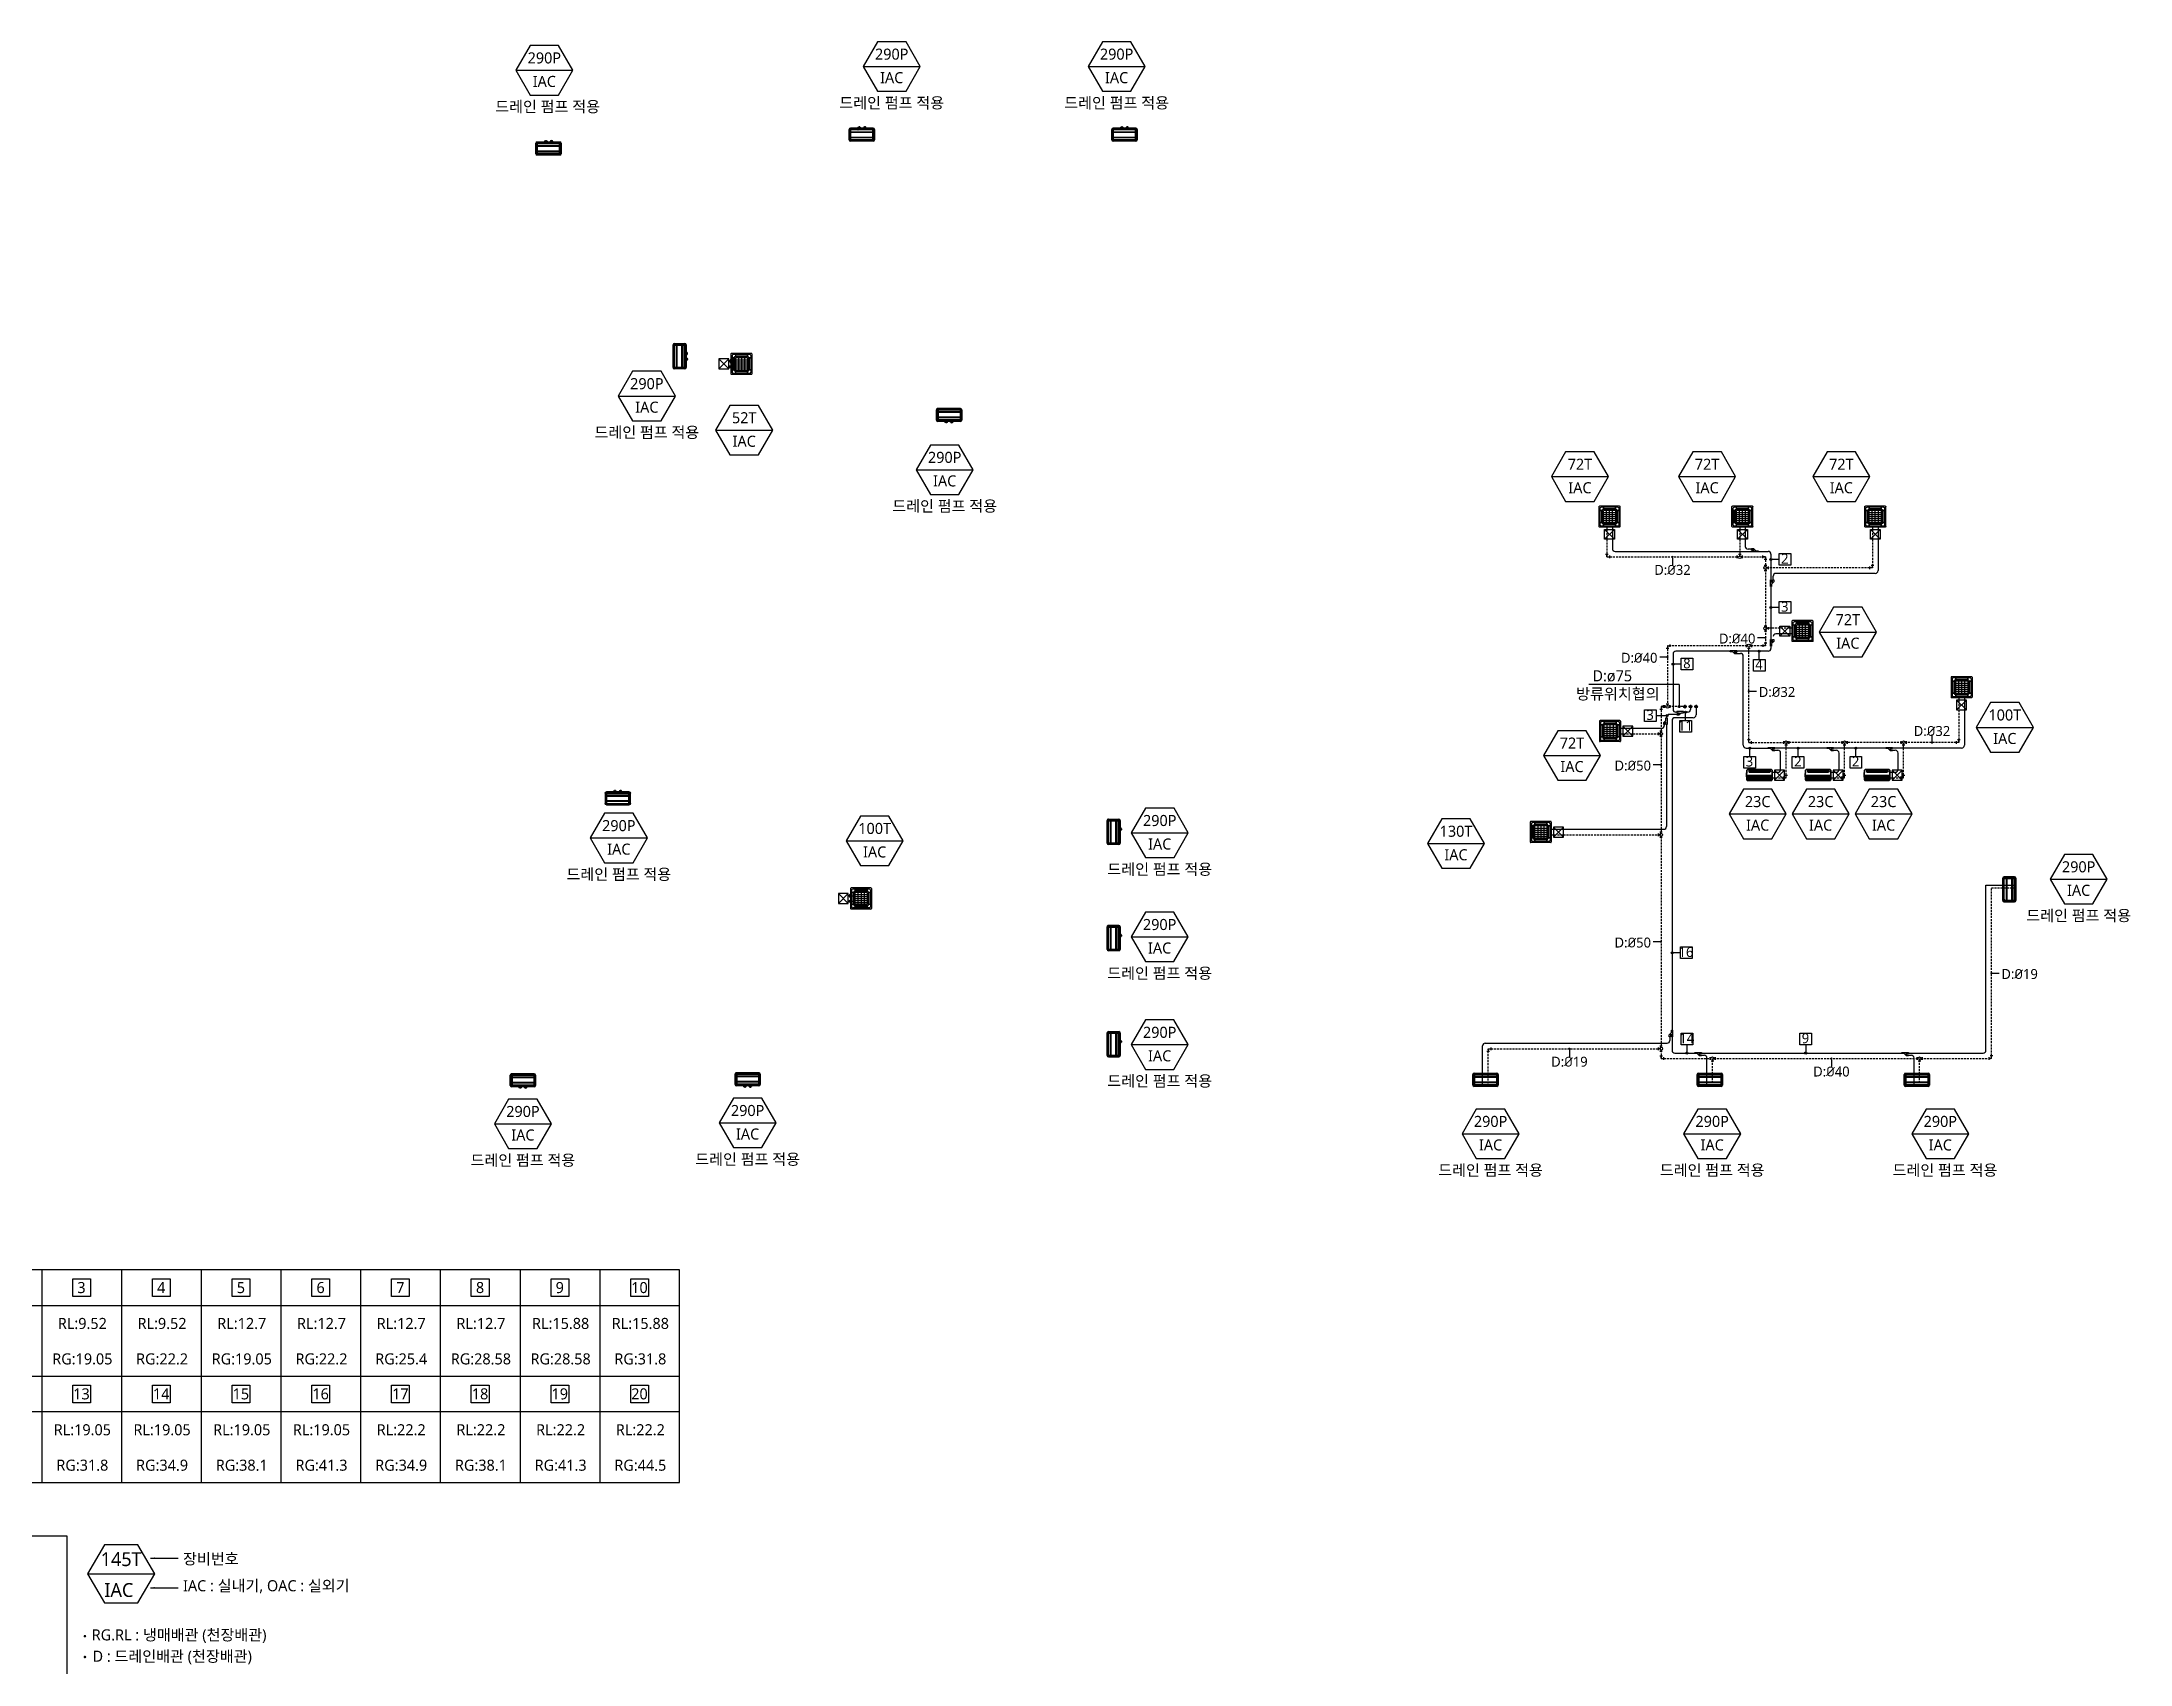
# Model space of a CAD drawing. Header units: millimetres. Extents: x 0 to 504600, y 0 to 118800.
# Drawn here: x 23600 to 117920, y 16623 to 89887 of the extents above; entities that cross this region are included whole.
import ezdxf
from ezdxf.enums import TextEntityAlignment as Align

# ---------------------------------------------------------------- set-up
doc = ezdxf.new("R2010")
doc.units = ezdxf.units.MM
doc.header["$LTSCALE"] = 200
doc.linetypes.add('HID', pattern=[2.3, 1.5, -0.8])
doc.layers.get('DEFPOINTS').update_dxf_attribs({"color": 137})
doc.layers.add('AM_8', color=1, linetype='Continuous', lineweight=25)
for name, color, linetype in [('LG-AIRCON', 240, 'Continuous'), ('LG-DRAIN', 4, 'HID'), ('LG-RLRG', 3, 'Continuous'), ('LG-TEXT', 2, 'Continuous'), ('LG-장비번호', 7, 'Continuous'), ('PIPE', 3, 'Continuous'), ('WALL-D', 3, 'Continuous'), ('냉매관', 3, 'Continuous'), ('냉매배관평면도', 2, 'Continuous'), ('드레인', 4, 'HID'), ('장비번호', 2, 'Continuous')]:
    doc.layers.add(name, color=color, linetype=linetype)
doc.styles.add('LG전자', font='')
doc.styles.get("Standard").update_dxf_attribs({"font": 'malgun.ttf'})
doc.styles.add('SUNJIN', font='malgun.ttf')
doc.styles.get('LG전자').set_extended_font_data('Malgun Gothic')
doc.dimstyles.new('ISO-25', dxfattribs={"dimtxt": 2.5, "dimasz": 2.5, "dimexe": 1.25, "dimexo": 0.625, "dimtad": 1, "dimtxsty": 'Standard', "dimcen": 2.5, "dimadec": 0, "dimazin": 0, "dimtfac": 1, "dimtmove": 0, "dimatfit": 3, "dimfxl": 1, "dimarcsym": 0})

msp = doc.modelspace()

# ---------------------------------------------------------------- texts
at = {"layer": 'LG-TEXT', "color": 2, "style": 'SUNJIN'}
for s, p in [('2', (102320, 66322)), ('3', (102320, 64152)), ('8', (97898, 61591)), ('4', (101154, 61537)), ('3', (96237, 59268)), ('11', (97828, 58785)), ('3', (100725, 57163)), ('2', (102911, 57163)), ('2', (105518, 57163)), ('16', (97855, 48560)), ('14', (97890, 44667)), ('9', (103252, 44667))]:
    msp.add_text(s, height=450, dxfattribs=at).set_placement(p, align=Align.CENTER)
for s, p in [('D:ø75', (95424, 61007)), ('방류위치협의', (96662, 60189))]:
    msp.add_text(s, height=500, dxfattribs=at).set_placement(p, align=Align.RIGHT)
at = {"layer": 'LG-TEXT', "ltscale": 5, "style": 'SUNJIN'}
for s, p in [('3', (25394, 33382)), ('4', (28994, 33382)), ('5', (32594, 33382)), ('6', (36194, 33382)), ('7', (39794, 33382)), ('8', (43394, 33382)), ('9', (46994, 33382)), ('10', (50594, 33382)), ('RL:9.52', (25433, 31761)), ('RL:9.52', (29033, 31761)), ('RL:12.7', (32633, 31761)), ('RL:12.7', (36233, 31761)), ('RL:12.7', (39833, 31761)), ('RL:12.7', (43433, 31761)), ('RL:15.88', (47033, 31761)), ('RL:15.88', (50633, 31761)), ('RG:19.05', (25433, 30161)), ('RG:22.2', (29033, 30161)), ('RG:19.05', (32633, 30161)), ('RG:22.2', (36233, 30161)), ('RG:25.4', (39833, 30161)), ('RG:28.58', (43433, 30161)), ('RG:28.58', (47033, 30161)), ('RG:31.8', (50633, 30161)), ('13', (25394, 28582)), ('14', (28994, 28582)), ('15', (32594, 28582)), ('16', (36194, 28582)), ('17', (39794, 28582)), ('18', (43394, 28582)), ('19', (46994, 28582)), ('20', (50594, 28582)), ('RL:19.05', (25433, 26961)), ('RL:19.05', (29033, 26961)), ('RL:19.05', (32633, 26961)), ('RL:19.05', (36233, 26961)), ('RL:22.2', (39833, 26961)), ('RL:22.2', (43433, 26961)), ('RL:22.2', (47033, 26961)), ('RL:22.2', (50633, 26961)), ('RG:31.8', (25433, 25361)), ('RG:34.9', (29033, 25361)), ('RG:38.1', (32633, 25361)), ('RG:41.3', (36233, 25361)), ('RG:34.9', (39833, 25361)), ('RG:38.1', (43433, 25361)), ('RG:41.3', (47033, 25361)), ('RG:44.5', (50633, 25361))]:
    msp.add_text(s, height=500, dxfattribs=at).set_placement(p, align=Align.CENTER)
for s, p in [('장비번호', (29981, 21132)), ('IAC : 실내기, OAC : 실외기', (29981, 19917)), ('RG.RL : 냉매배관 (천장배관)', (25855, 17699)), (' D : 드레인배관 (천장배관)', (25725, 16733))]:
    msp.add_text(s, height=500, dxfattribs=at).set_placement(p)
at = {"layer": 'LG-TEXT', "char_height": 450, "style": 'LG전자'}
for s, insert, attachment_point in [('D:{\\fISOCPEUR|b0|i0|c129|p34;%%C}32', (97247, 66265), 2), ('D:{\\fISOCPEUR|b0|i0|c129|p34;%%C}40', (96569, 62295), 3), ('D:{\\fISOCPEUR|b0|i0|c129|p34;%%C}40', (100992, 63163), 3), ('D:{\\fISOCPEUR|b0|i0|c129|p34;%%C}32', (101147, 60752), 1), ('D:{\\fISOCPEUR|b0|i0|c129|p34;%%C}32', (108969, 58990), 2), ('D:{\\fISOCPEUR|b0|i0|c129|p34;%%C}50', (96277, 57427), 3), ('D:{\\fISOCPEUR|b0|i0|c129|p34;%%C}50', (96277, 49437), 3), ('D:{\\fISOCPEUR|b0|i0|c129|p34;%%C}19', (112103, 48016), 1), ('D:{\\fISOCPEUR|b0|i0|c129|p34;%%C}19', (92593, 44056), 2), ('D:{\\fISOCPEUR|b0|i0|c129|p34;%%C}40', (104425, 43612), 2)]:
    msp.add_mtext(s, dxfattribs=dict(at, insert=insert, attachment_point=attachment_point))
at = {"layer": 'LG-장비번호', "color": 2, "style": 'SUNJIN'}
for s, p in [('290P', (46297, 89158)), ('290P', (61986, 89328)), ('290P', (72143, 89328)), ('IAC', (46297, 88096)), ('IAC', (61986, 88266)), ('IAC', (72143, 88266)), ('드레인 펌프 적용', (46445, 86958)), ('드레인 펌프 적용', (61986, 87129)), ('드레인 펌프 적용', (72143, 87129)), ('290P', (50927, 74449)), ('IAC', (50927, 73387)), ('52T', (55323, 72910)), ('드레인 펌프 적용', (50927, 72249)), ('IAC', (55323, 71848)), ('290P', (64378, 71120)), ('72T', (93067, 70810)), ('72T', (98810, 70810)), ('72T', (104873, 70810)), ('IAC', (64378, 70058)), ('IAC', (93067, 69748)), ('IAC', (98810, 69748)), ('IAC', (104873, 69748)), ('드레인 펌프 적용', (64378, 68920)), ('72T', (105166, 63792)), ('IAC', (105166, 62730)), ('100T', (112257, 59488)), ('IAC', (112257, 58426)), ('72T', (92709, 58219)), ('IAC', (92709, 57157)), ('23C', (101095, 55576)), ('23C', (103938, 55576)), ('23C', (106781, 55576)), ('290P', (49661, 54491)), ('290P', (74090, 54722)), ('IAC', (101095, 54514)), ('IAC', (103938, 54514)), ('IAC', (106781, 54514)), ('100T', (61216, 54364)), ('IAC', (74090, 53660)), ('130T', (87470, 54238)), ('IAC', (49661, 53429)), ('IAC', (61216, 53302)), ('드레인 펌프 적용', (74090, 52522)), ('IAC', (87470, 53176)), ('290P', (115591, 52631)), ('드레인 펌프 적용', (49661, 52292)), ('IAC', (115591, 51569)), ('290P', (74086, 50026)), ('드레인 펌프 적용', (115591, 50431)), ('IAC', (74086, 48964)), ('드레인 펌프 적용', (74086, 47827)), ('290P', (74088, 45158)), ('IAC', (74088, 44096)), ('드레인 펌프 적용', (74088, 42959)), ('290P', (45330, 41583)), ('290P', (55478, 41627)), ('IAC', (45330, 40521)), ('IAC', (55478, 40565)), ('290P', (89032, 41134)), ('290P', (99040, 41134)), ('290P', (109343, 41134)), ('드레인 펌프 적용', (45330, 39383)), ('드레인 펌프 적용', (55478, 39427)), ('IAC', (89032, 40072)), ('IAC', (99040, 40072)), ('IAC', (109343, 40072)), ('드레인 펌프 적용', (89032, 38934)), ('드레인 펌프 적용', (99040, 38934)), ('드레인 펌프 적용', (109552, 38934))]:
    msp.add_text(s, height=500, dxfattribs=at).set_placement(p, align=Align.MIDDLE_CENTER)
at = {"layer": '장비번호', "style": 'SUNJIN'}
for s, rotation, p in [('145T', 0.00815, (27186, 21367)), ('IAC', 359.99185, (27080, 19974))]:
    msp.add_text(s, height=625, rotation=rotation, dxfattribs=at).set_placement(p, align=Align.MIDDLE_CENTER)

# ---------------------------------------------------------------- blocks, each defined once
blk = doc.blocks.new('장비번호')
at = {"layer": 'LG-장비번호', "color": 0}
blk.add_line((-516, 0), (516, 0), dxfattribs=at)
blk.add_lwpolyline([(516, 0), (258, 447), (-258, 447), (-516, 0), (-258, -447), (258, -447)], close=True, dxfattribs=at)
blk = doc.blocks.new('LRD-N2907P')
at = {"layer": 'LG-AIRCON', "color": 0, "linetype": 'Continuous'}
for p, q in [((-516, 0), (-516, -10)), ((-516, 0), (0, 0)), ((0, 0), (505, 0)), ((0, -10), (0, 0)), ((505, 0), (505, -10)), ((-576, -531), (-576, -60)), ((-576, -60), (-566, -60)), ((-576, -531), (-566, -531)), ((-566, -60), (-566, -531)), ((-539, -82), (-536, -79)), ((-539, -142), (-539, -82)), ((-536, -145), (-539, -142)), ((-539, -209), (-536, -206)), ((-539, -269), (-539, -209)), ((-536, -272), (-539, -269)), ((-539, -322), (-536, -319)), ((-539, -382), (-539, -322)), ((-536, -385), (-539, -382)), ((-539, -449), (-536, -446)), ((-539, -509), (-539, -449)), ((-536, -512), (-539, -509)), ((-536, -206), (-536, -145)), ((-536, -319), (-536, -272)), ((-536, -446), (-536, -385)), ((-535, -180), (-535, -179)), ((-535, -183), (-535, -180)), ((-535, -188), (-535, -183)), ((-535, -195), (-535, -188)), ((-535, -203), (-535, -195)), ((-535, -212), (-535, -203)), ((-535, -222), (-535, -212)), ((-535, -231), (-535, -222)), ((-535, -240), (-535, -231)), ((-535, -248), (-535, -240)), ((-535, -255), (-535, -248)), ((-535, -260), (-535, -255)), ((-535, -263), (-535, -260)), ((-535, -265), (-535, -263)), ((-533, -176), (-533, -178)), ((-533, -178), (-533, -181)), ((-533, -181), (-533, -186)), ((-531, -184), (-533, -184)), ((-533, -186), (-533, -193)), ((-533, -193), (-533, -202)), ((-533, -202), (-533, -211)), ((-533, -211), (-533, -222)), ((-533, -222), (-533, -232)), ((-533, -232), (-533, -241)), ((-533, -241), (-533, -250)), ((-533, -250), (-533, -257)), ((-533, -257), (-533, -262)), ((-533, -259), (-531, -259)), ((-533, -262), (-533, -265)), ((-533, -265), (-533, -266)), ((-525, -67), (-531, -67)), ((-531, -67), (-531, -68)), ((-531, -68), (-531, -512)), ((-503, -68), (-531, -68)), ((-531, -512), (-503, -512)), ((-531, -516), (-531, -512)), ((-530, -68), (-530, -68)), ((-498, -68), (-530, -68)), ((-530, -516), (-530, -512)), ((-529, -512), (-529, -516)), ((-525, -66), (-525, -67)), ((-525, -66), (-498, -66)), ((-525, -67), (-498, -67)), ((513, -63), (-524, -63)), ((-524, -66), (-524, -63)), ((-524, -66), (-524, -64)), ((-524, -64), (-524, -64)), ((-524, -68), (-524, -68)), ((-524, -516), (-524, -512)), ((-524, -516), (-522, -528)), ((-523, -526), (-523, -528)), ((-523, -528), (-522, -530)), ((511, -528), (-522, -528)), ((-522, -528), (-518, -536)), ((-518, -536), (-512, -544)), ((-518, -591), (-516, -581)), ((0, -10), (-516, -10)), ((-516, -591), (-516, -581)), ((-516, -581), (1, -581)), ((48, -591), (-516, -591)), ((-512, -544), (-505, -549)), ((-505, -549), (-496, -553)), ((-500, -71), (-503, -68)), ((-503, -512), (-500, -509)), ((-500, -509), (-500, -71)), ((-498, -179), (-500, -179)), ((-498, -189), (-500, -189)), ((-498, -419), (-500, -419)), ((-498, -429), (-500, -429)), ((485, -66), (-498, -66)), ((-498, -66), (-498, -86)), ((485, -86), (-498, -86)), ((-498, -176), (487, -176)), ((-498, -179), (-498, -176)), ((-498, -180), (-498, -179)), ((-498, -179), (-498, -179)), ((487, -180), (-498, -180)), ((-498, -193), (-498, -189)), ((-498, -189), (487, -189)), ((-498, -189), (-498, -189)), ((-498, -189), (-498, -189)), ((487, -193), (-498, -193)), ((-498, -416), (487, -416)), ((-498, -419), (-498, -416)), ((-498, -420), (-498, -419)), ((-498, -419), (-498, -419)), ((487, -420), (-498, -420)), ((-498, -433), (-498, -429)), ((-498, -429), (487, -429)), ((-498, -429), (-498, -429)), ((-498, -429), (-498, -429)), ((487, -433), (-498, -433)), ((-496, -553), (-486, -554)), ((-489, -32), (-485, -32)), ((-485, -559), (-489, -559)), ((-482, -554), (-486, -554)), ((-486, -559), (-482, -559)), ((-486, -560), (-482, -560)), ((-486, -561), (-481, -561)), ((-483, -33), (-483, -57)), ((-483, -57), (-458, -57)), ((-483, -554), (-483, -557)), ((-482, -549), (-482, -547)), ((-482, -547), (-481, -547)), ((-482, -560), (-482, -549)), ((-481, -549), (-482, -549)), ((-481, -547), (-481, -549)), ((-481, -561), (-481, -549)), ((-481, -561), (-481, -554)), ((-480, -554), (-481, -554)), ((-481, -561), (-481, -561)), ((-480, -562), (-480, -532)), ((-480, -560), (-480, -554)), ((-480, -560), (-480, -560)), ((-480, -560), (-480, -560)), ((468, -562), (-480, -562)), ((-479, -564), (-479, -562)), ((-479, -562), (-479, -562)), ((-479, -562), (-479, -563)), ((-479, -563), (-479, -563)), ((468, -564), (-479, -564)), ((-479, -565), (-479, -564)), ((-479, -565), (468, -565)), ((-479, -565), (-479, -565)), ((-478, -565), (-478, -567)), ((-478, -567), (-477, -567)), ((-477, -565), (-477, -569)), ((-477, -569), (470, -569)), ((-477, -569), (-477, -570)), ((-477, -570), (470, -570)), ((-477, -570), (-477, -570)), ((-462, -538), (-463, -540)), ((-463, -540), (-462, -542)), ((-459, -537), (-462, -538)), ((-459, -540), (-462, -540)), ((-462, -542), (-460, -543)), ((-461, -541), (-459, -541)), ((-460, -543), (-458, -542)), ((-457, -539), (-459, -537)), ((-458, -57), (-455, -60)), ((-458, -542), (-457, -539)), ((-455, -60), (-262, -60)), ((-417, -554), (-427, -554)), ((-369, -63), (-368, -63)), ((-368, -63), (-365, -63)), ((-365, -63), (-360, -63)), ((-360, -63), (-353, -63)), ((-353, -63), (-345, -63)), ((-345, -63), (-336, -63)), ((-336, -63), (-326, -63)), ((-326, -63), (-317, -63)), ((-317, -63), (-308, -63)), ((-308, -63), (-300, -63)), ((-300, -63), (-293, -63)), ((-293, -63), (-288, -63)), ((-288, -63), (-285, -63)), ((-285, -63), (-283, -63)), ((-262, -60), (-259, -57)), ((-259, -57), (-239, -57)), ((-239, -57), (-236, -60)), ((-236, -60), (-23, -60)), ((-189, -570), (-161, -572)), ((-173, -63), (-172, -63)), ((-172, -63), (-169, -63)), ((-169, -63), (-164, -63)), ((-164, -63), (-158, -63)), ((-161, -572), (-161, -572)), ((-161, -572), (-161, -572)), ((-161, -572), (-160, -572)), ((-160, -572), (-160, -572)), ((-160, -572), (-159, -572)), ((-159, -572), (-157, -572)), ((-158, -63), (-150, -63)), ((-147, -554), (-157, -554)), ((-157, -572), (-155, -572)), ((-155, -572), (-153, -572)), ((-153, -572), (-151, -572)), ((-151, -572), (-149, -572)), ((-150, -63), (-142, -63)), ((-149, -572), (-144, -572)), ((-144, -572), (-140, -572)), ((-142, -63), (-133, -63)), ((-140, -572), (-135, -572)), ((-135, -572), (-130, -572)), ((-133, -63), (-125, -63)), ((-130, -572), (-120, -572)), ((-124, -572), (-126, -572)), ((-125, -63), (-117, -63)), ((-124, -572), (-125, -572)), ((-125, -572), (-125, -572)), ((-124, -572), (-124, -572)), ((-122, -572), (-124, -572)), ((-122, -572), (-124, -572)), ((-121, -572), (-122, -572)), ((-120, -572), (-122, -572)), ((-121, -572), (-121, -571)), ((-121, -571), (-121, -571)), ((-120, -572), (-121, -572)), ((-121, -572), (-121, -572)), ((-120, -572), (-109, -572)), ((-120, -572), (-120, -572)), ((-120, -572), (-120, -572)), ((-120, -572), (-120, -572)), ((-120, -572), (-120, -572)), ((-120, -572), (-120, -572)), ((-119, -572), (-119, -572)), ((-115, -573), (-119, -572)), ((-117, -63), (-111, -63)), ((-114, -573), (-117, -573)), ((-111, -573), (-115, -573)), ((-112, -573), (-115, -573)), ((-112, -573), (-114, -573)), ((-108, -573), (-112, -573)), ((-109, -573), (-112, -573)), ((-111, -63), (-106, -63)), ((-111, -573), (-111, -573)), ((-106, -574), (-111, -573)), ((-109, -572), (-99, -572)), ((-106, -573), (-109, -573)), ((-109, -573), (-87, -576)), ((-105, -573), (-108, -573)), ((-106, -63), (-103, -63)), ((-102, -573), (-106, -573)), ((-101, -574), (-106, -574)), ((-102, -574), (-105, -573)), ((-103, -63), (-102, -63)), ((-103, -573), (-103, -572)), ((-102, -573), (-103, -573)), ((-103, -573), (-103, -573)), ((-103, -573), (-103, -573)), ((-103, -573), (-103, -573)), ((-99, -574), (-102, -573)), ((-102, -573), (-102, -573)), ((-102, -573), (-102, -573)), ((-102, -573), (-102, -573)), ((-102, -573), (-102, -573)), ((-98, -574), (-102, -574)), ((-101, -574), (-101, -574)), ((-99, -572), (-89, -572)), ((-95, -574), (-99, -574)), ((-94, -574), (-98, -574)), ((-95, -573), (-95, -572)), ((-95, -572), (-95, -572)), ((-95, -572), (-95, -572)), ((-95, -572), (-95, -572)), ((-95, -574), (-95, -573)), ((-95, -573), (-95, -573)), ((-95, -573), (-95, -573)), ((-95, -573), (-95, -573)), ((-90, -574), (-95, -574)), ((-95, -574), (-95, -574)), ((-95, -574), (-95, -574)), ((-95, -574), (-95, -574)), ((-95, -574), (-95, -574)), ((-90, -574), (-94, -574)), ((-86, -575), (-90, -574)), ((-86, -575), (-90, -574)), ((-89, -572), (-78, -572)), ((-87, -576), (-88, -576)), ((-88, -576), (-88, -576)), ((-88, -576), (-88, -576)), ((-88, -576), (-88, -576)), ((-88, -576), (-88, -576)), ((-88, -576), (-88, -576)), ((-88, -576), (-88, -576)), ((-88, -576), (-88, -576)), ((-88, -576), (-88, -576)), ((-88, -576), (-87, -576)), ((-87, -576), (-87, -576)), ((-87, -576), (-87, -576)), ((-87, -576), (-87, -576)), ((-87, -576), (-87, -576)), ((-87, -576), (-87, -576)), ((-87, -576), (-87, -576)), ((-87, -576), (-87, -576)), ((-87, -576), (-87, -576)), ((-87, -576), (-87, -576)), ((-87, -576), (-87, -576)), ((-87, -576), (-87, -576)), ((-87, -576), (-87, -576)), ((-87, -576), (-87, -576)), ((-87, -576), (-87, -576)), ((-87, -576), (-87, -576)), ((-87, -576), (-87, -576)), ((-87, -576), (-86, -576)), ((-86, -574), (-86, -573)), ((-86, -573), (-86, -573)), ((-86, -573), (-86, -573)), ((-86, -573), (-86, -573)), ((-86, -573), (-86, -573)), ((-86, -573), (-82, -573)), ((-81, -575), (-86, -575)), ((-86, -575), (-86, -575)), ((-86, -575), (-86, -575)), ((-86, -575), (-86, -574)), ((-86, -574), (-86, -574)), ((-86, -574), (-86, -574)), ((-86, -574), (-86, -574)), ((-81, -575), (-86, -575)), ((-86, -576), (-86, -577)), ((-86, -576), (-86, -576)), ((-86, -576), (-86, -576)), ((-86, -576), (-86, -576)), ((-86, -576), (-85, -576)), ((-86, -577), (-86, -577)), ((-86, -577), (-85, -577)), ((-85, -576), (-85, -576)), ((-85, -576), (-85, -576)), ((-85, -576), (-85, -576)), ((-85, -576), (-84, -576)), ((-85, -577), (-84, -577)), ((-85, -577), (-85, -577)), ((-85, -577), (-85, -577)), ((-84, -576), (-84, -576)), ((-84, -576), (-84, -576)), ((-84, -576), (-84, -576)), ((-84, -576), (-83, -576)), ((-84, -577), (-82, -577)), ((-83, -576), (-83, -576)), ((-83, -576), (-83, -576)), ((-83, -576), (-83, -576)), ((-83, -576), (-82, -576)), ((-82, -573), (-77, -573)), ((-82, -576), (-82, -576)), ((-82, -576), (-82, -576)), ((-82, -576), (-82, -576)), ((-82, -576), (-82, -576)), ((-82, -576), (-81, -576)), ((-82, -577), (-81, -577)), ((-76, -575), (-81, -575)), ((-77, -575), (-81, -575)), ((-81, -576), (-81, -576)), ((-81, -576), (-80, -576)), ((-81, -577), (-79, -577)), ((-80, -576), (-80, -576)), ((-80, -576), (-80, -576)), ((-80, -576), (-80, -576)), ((-80, -576), (-80, -576)), ((-80, -576), (-79, -576)), ((-79, -577), (-80, -577)), ((-79, -576), (-79, -576)), ((-79, -576), (-79, -576)), ((-79, -576), (-79, -576)), ((-79, -576), (-78, -576)), ((-79, -577), (-78, -577)), ((-79, -577), (-79, -577)), ((-78, -572), (-68, -572)), ((-78, -577), (-78, -576)), ((-77, -576), (-78, -576)), ((-78, -576), (-78, -576)), ((-78, -576), (-78, -576)), ((-78, -576), (-78, -576)), ((-78, -576), (-78, -576)), ((-78, -576), (-78, -576)), ((-78, -576), (-77, -576)), ((-78, -577), (-78, -577)), ((-78, -577), (-78, -577)), ((-78, -578), (-78, -577)), ((-78, -577), (-78, -577)), ((-77, -573), (-77, -572)), ((-77, -574), (-77, -573)), ((-77, -573), (-77, -573)), ((-77, -573), (-77, -573)), ((-77, -573), (-72, -573)), ((-77, -575), (-77, -574)), ((-77, -574), (-77, -574)), ((-77, -574), (-77, -574)), ((-71, -575), (-77, -575)), ((-77, -575), (-77, -575)), ((-77, -575), (-77, -575)), ((-77, -575), (-77, -575)), ((-77, -575), (-77, -575)), ((-77, -575), (-77, -575)), ((-77, -576), (-72, -576)), ((-77, -577), (-77, -576)), ((-77, -576), (-77, -576)), ((-77, -576), (-77, -577)), ((-77, -577), (-77, -577)), ((-77, -577), (-77, -577)), ((-77, -576), (-74, -577)), ((-77, -577), (-77, -577)), ((-77, -577), (-77, -577)), ((-77, -577), (-77, -577)), ((-77, -577), (-77, -577)), ((-77, -577), (-77, -577)), ((-77, -577), (-76, -577)), ((-71, -575), (-76, -575)), ((-76, -577), (-76, -577)), ((-76, -577), (-76, -577)), ((-76, -577), (-76, -577)), ((-76, -577), (-76, -577)), ((-76, -577), (-76, -577)), ((-74, -577), (-70, -577)), ((-72, -573), (-67, -573)), ((-72, -576), (-71, -577)), ((-66, -576), (-71, -575)), ((-66, -575), (-71, -575)), ((-71, -577), (-71, -577)), ((-71, -577), (-71, -577)), ((-71, -577), (-71, -577)), ((-71, -577), (-71, -577)), ((-71, -577), (-71, -577)), ((-71, -577), (-71, -577)), ((-71, -577), (-70, -577)), ((-70, -577), (-71, -577)), ((-71, -577), (-71, -577)), ((-71, -577), (-71, -577)), ((-71, -577), (-71, -577)), ((-71, -577), (-71, -577)), ((-71, -577), (-71, -577)), ((-71, -577), (-71, -577)), ((-71, -577), (-71, -577)), ((-70, -577), (-70, -577)), ((-70, -577), (-70, -577)), ((-70, -577), (-70, -577)), ((-70, -577), (-70, -577)), ((-70, -577), (-70, -577)), ((-70, -577), (-70, -577)), ((-70, -577), (-70, -577)), ((-70, -577), (-70, -577)), ((-70, -577), (-69, -577)), ((-69, -577), (-70, -577)), ((-70, -577), (-70, -577)), ((-70, -577), (-70, -577)), ((-70, -577), (-70, -577)), ((-70, -577), (-70, -577)), ((-70, -577), (-70, -577)), ((-70, -577), (-70, -577)), ((-70, -577), (-70, -577)), ((-70, -577), (-70, -577)), ((-69, -577), (-69, -581)), ((-69, -577), (-69, -577)), ((-69, -577), (-69, -577)), ((-69, -577), (-69, -577)), ((-69, -577), (-69, -577)), ((-69, -577), (-68, -577)), ((-68, -572), (-57, -572)), ((-68, -577), (-68, -577)), ((-68, -577), (-68, -577)), ((-68, -577), (-67, -577)), ((-67, -573), (-67, -572)), ((-67, -574), (-67, -573)), ((-67, -573), (-67, -573)), ((-67, -573), (-61, -574)), ((-67, -575), (-67, -574)), ((-67, -574), (-67, -574)), ((-67, -574), (-67, -574)), ((-66, -575), (-67, -575)), ((-67, -575), (-67, -575)), ((-67, -575), (-67, -575)), ((-67, -577), (-67, -577)), ((-67, -577), (-67, -577)), ((-67, -577), (-67, -577)), ((-67, -577), (-67, -577)), ((-67, -577), (-67, -577)), ((-67, -577), (-66, -577)), ((-61, -576), (-66, -575)), ((-66, -575), (-66, -575)), ((-66, -575), (-66, -575)), ((-66, -575), (-66, -575)), ((-61, -576), (-66, -576)), ((-66, -577), (-66, -577)), ((-66, -577), (-65, -577)), ((-65, -577), (-65, -577)), ((-65, -577), (-65, -577)), ((-65, -577), (-65, -577)), ((-65, -577), (-65, -577)), ((-65, -577), (-64, -577)), ((-64, -577), (-64, -577)), ((-64, -577), (-64, -577)), ((-64, -577), (-64, -577)), ((-64, -577), (-63, -578)), ((-63, -578), (-63, -578)), ((-61, -574), (-56, -574)), ((-56, -576), (-61, -576)), ((-56, -576), (-61, -576)), ((-60, -578), (-57, -578)), ((-57, -572), (-47, -572)), ((-56, -574), (-56, -572)), ((-56, -575), (-56, -574)), ((-56, -574), (-56, -574)), ((-56, -574), (-54, -574)), ((-56, -576), (-56, -575)), ((-56, -575), (-56, -575)), ((-56, -575), (-56, -575)), ((-56, -575), (-56, -575)), ((-50, -576), (-56, -576)), ((-53, -576), (-56, -576)), ((-56, -576), (-56, -576)), ((-56, -576), (-56, -576)), ((-56, -576), (-56, -576)), ((-56, -576), (-56, -576)), ((-54, -574), (-51, -574)), ((-51, -576), (-53, -576)), ((-51, -574), (-51, -572)), ((-51, -575), (-51, -574)), ((-51, -574), (-51, -574)), ((-51, -574), (-47, -574)), ((-51, -576), (-51, -575)), ((-51, -575), (-51, -575)), ((-51, -575), (-51, -575)), ((-47, -576), (-51, -576)), ((-51, -576), (-51, -576)), ((-51, -576), (-51, -576)), ((-51, -576), (-51, -576)), ((-51, -576), (-51, -576)), ((-51, -576), (-51, -576)), ((-44, -577), (-50, -576)), ((-47, -572), (-25, -572)), ((-47, -574), (-43, -574)), ((-43, -576), (-47, -576)), ((-39, -577), (-44, -577)), ((-43, -574), (-43, -572)), ((-43, -575), (-43, -574)), ((-43, -574), (-38, -574)), ((-43, -576), (-43, -575)), ((-43, -575), (-43, -575)), ((-43, -575), (-43, -575)), ((-38, -576), (-43, -576)), ((-43, -576), (-43, -576)), ((-43, -576), (-43, -576)), ((-43, -576), (-43, -576)), ((-43, -576), (-43, -576)), ((-43, -576), (-43, -576)), ((-43, -576), (-43, -576)), ((-33, -577), (-39, -577)), ((-38, -574), (-33, -575)), ((-33, -577), (-38, -576)), ((-33, -575), (-33, -572)), ((-33, -576), (-33, -575)), ((-33, -575), (-33, -575)), ((-33, -575), (-33, -575)), ((-33, -575), (-27, -575)), ((-27, -577), (-33, -577)), ((-33, -577), (-33, -577)), ((-33, -577), (-33, -577)), ((-33, -577), (-33, -576)), ((-33, -576), (-33, -576)), ((-33, -576), (-33, -576)), ((-33, -576), (-33, -576)), ((-33, -576), (-33, -576)), ((-27, -577), (-33, -577)), ((-27, -575), (-21, -575)), ((-21, -577), (-27, -577)), ((-21, -577), (-27, -577)), ((-25, -572), (-4, -572)), ((-23, -60), (-20, -57)), ((-21, -575), (-21, -572)), ((-21, -576), (-21, -575)), ((-21, -575), (-21, -575)), ((-21, -575), (-21, -575)), ((-21, -575), (-15, -575)), ((-21, -577), (-21, -576)), ((-21, -576), (-21, -576)), ((-21, -576), (-21, -576)), ((-21, -576), (-21, -576)), ((-15, -577), (-21, -577)), ((-21, -577), (-21, -577)), ((-21, -577), (-21, -577)), ((-21, -577), (-21, -577)), ((-15, -577), (-21, -577)), ((505, -591), (-21, -591)), ((-20, -57), (-13, -57)), ((-20, -581), (505, -581)), ((-15, -575), (-9, -575)), ((-9, -577), (-15, -577)), ((-9, -577), (-15, -577)), ((-13, -57), (0, -57)), ((-13, -57), (-13, -57)), ((-10, -63), (-10, -57)), ((-9, -575), (-9, -572)), ((-9, -576), (-9, -575)), ((-9, -575), (-9, -575)), ((-9, -575), (-9, -575)), ((-9, -575), (-9, -575)), ((-9, -575), (-9, -575)), ((-9, -575), (-3, -575)), ((-9, -577), (-9, -576)), ((-9, -576), (-9, -576)), ((-9, -576), (-9, -576)), ((-9, -576), (-9, -576)), ((-9, -576), (-9, -576)), ((-9, -576), (-9, -576)), ((-9, -576), (-9, -576)), ((-3, -577), (-9, -577)), ((-9, -577), (-9, -577)), ((-9, -577), (-9, -577)), ((-9, -577), (-9, -577)), ((-9, -577), (-9, -577)), ((-9, -577), (-9, -577)), ((-9, -577), (-9, -577)), ((-9, -577), (-9, -577)), ((-9, -577), (-9, -577)), ((-3, -577), (-9, -577)), ((-4, -572), (-4, -570)), ((17, -572), (-4, -572)), ((-3, -575), (3, -575)), ((3, -577), (-3, -577)), ((-3, -577), (3, -577)), ((-1, -63), (-1, -57)), ((-1, -57), (0, -57)), ((505, -10), (0, -10)), ((0, -57), (0, -10)), ((0, -57), (9, -57)), ((3, -575), (3, -572)), ((3, -576), (3, -575)), ((3, -575), (3, -575)), ((3, -575), (3, -575)), ((3, -575), (3, -575)), ((3, -575), (3, -575)), ((3, -575), (9, -575)), ((3, -577), (3, -576)), ((3, -576), (3, -576)), ((3, -576), (3, -576)), ((3, -576), (3, -576)), ((3, -576), (3, -576)), ((3, -576), (3, -576)), ((3, -576), (3, -576)), ((3, -577), (3, -577)), ((3, -577), (3, -577)), ((3, -577), (3, -577)), ((3, -577), (3, -577)), ((3, -577), (3, -577)), ((3, -577), (3, -577)), ((3, -577), (3, -577)), ((3, -577), (3, -577)), ((9, -577), (3, -577)), ((3, -577), (9, -577)), ((9, -57), (12, -60)), ((9, -575), (15, -575)), ((15, -577), (9, -577)), ((9, -577), (15, -577)), ((12, -60), (225, -60)), ((15, -575), (15, -572)), ((15, -576), (15, -575)), ((15, -575), (15, -575)), ((15, -575), (15, -575)), ((15, -575), (21, -575)), ((15, -577), (15, -576)), ((15, -576), (15, -576)), ((15, -576), (15, -576)), ((15, -576), (15, -576)), ((15, -577), (15, -577)), ((15, -577), (15, -577)), ((15, -577), (15, -577)), ((21, -577), (15, -577)), ((15, -577), (21, -577)), ((38, -572), (17, -572)), ((21, -575), (27, -575)), ((27, -577), (21, -577)), ((21, -577), (27, -577)), ((27, -575), (27, -572)), ((27, -575), (32, -574)), ((27, -576), (27, -575)), ((27, -575), (27, -575)), ((27, -575), (27, -575)), ((27, -577), (27, -577)), ((27, -577), (27, -576)), ((27, -576), (27, -576)), ((27, -576), (27, -576)), ((27, -576), (27, -576)), ((27, -576), (27, -576)), ((27, -576), (27, -576)), ((32, -576), (27, -577)), ((27, -577), (33, -577)), ((32, -574), (37, -574)), ((37, -576), (32, -576)), ((33, -577), (34, -577)), ((34, -577), (35, -577)), ((35, -577), (41, -576)), ((37, -574), (37, -572)), ((37, -575), (37, -574)), ((37, -574), (41, -574)), ((37, -576), (37, -575)), ((37, -575), (37, -575)), ((37, -575), (37, -575)), ((37, -576), (37, -576)), ((37, -576), (37, -576)), ((37, -576), (37, -576)), ((37, -576), (37, -576)), ((37, -576), (37, -576)), ((37, -576), (37, -576)), ((41, -576), (37, -576)), ((49, -572), (38, -572)), ((41, -574), (45, -574)), ((41, -576), (47, -576)), ((45, -576), (41, -576)), ((45, -574), (45, -572)), ((45, -575), (45, -574)), ((45, -574), (45, -574)), ((45, -574), (47, -574)), ((45, -576), (45, -575)), ((45, -575), (45, -575)), ((45, -575), (45, -575)), ((47, -576), (45, -576)), ((45, -576), (45, -576)), ((45, -576), (45, -576)), ((45, -576), (45, -576)), ((45, -576), (45, -576)), ((45, -576), (45, -576)), ((47, -574), (50, -574)), ((47, -576), (51, -576)), ((50, -576), (47, -576)), ((59, -572), (49, -572)), ((50, -574), (50, -572)), ((50, -575), (50, -574)), ((50, -574), (50, -574)), ((50, -574), (55, -574)), ((50, -576), (50, -575)), ((50, -575), (50, -575)), ((50, -575), (50, -575)), ((50, -575), (50, -575)), ((55, -576), (50, -576)), ((50, -576), (50, -576)), ((50, -576), (50, -576)), ((50, -576), (50, -576)), ((50, -576), (50, -576)), ((50, -578), (63, -577)), ((51, -576), (55, -576)), ((53, -578), (54, -577)), ((54, -577), (56, -577)), ((55, -574), (60, -573)), ((60, -575), (55, -576)), ((55, -576), (60, -576)), ((56, -577), (58, -577)), ((58, -577), (60, -577)), ((70, -572), (59, -572)), ((60, -573), (60, -572)), ((60, -574), (60, -573)), ((60, -573), (60, -573)), ((60, -573), (65, -573)), ((60, -575), (60, -574)), ((60, -574), (60, -574)), ((60, -574), (60, -574)), ((60, -576), (65, -575)), ((65, -575), (60, -575)), ((60, -575), (60, -575)), ((60, -575), (60, -575)), ((60, -575), (60, -575)), ((60, -575), (60, -575)), ((60, -575), (60, -575)), ((60, -575), (60, -575)), ((60, -577), (62, -577)), ((62, -577), (64, -577)), ((63, -577), (64, -577)), ((64, -577), (64, -577)), ((64, -577), (65, -577)), ((65, -577), (64, -577)), ((64, -577), (64, -577)), ((64, -577), (65, -577)), ((65, -573), (71, -573)), ((65, -575), (70, -575)), ((70, -575), (65, -575)), ((65, -577), (66, -577)), ((66, -577), (65, -577)), ((66, -577), (66, -578)), ((66, -577), (67, -577)), ((67, -577), (69, -577)), ((69, -577), (70, -577)), ((80, -572), (70, -572)), ((70, -575), (75, -575)), ((75, -575), (70, -575)), ((70, -575), (70, -575)), ((70, -575), (70, -575)), ((70, -575), (70, -575)), ((70, -575), (70, -575)), ((70, -575), (71, -575)), ((70, -577), (70, -577)), ((70, -577), (71, -576)), ((71, -573), (71, -572)), ((71, -574), (71, -573)), ((71, -573), (71, -573)), ((71, -573), (71, -573)), ((71, -573), (75, -573)), ((71, -575), (71, -574)), ((71, -574), (71, -574)), ((71, -574), (71, -574)), ((71, -576), (71, -576)), ((71, -576), (72, -576)), ((72, -576), (72, -576)), ((72, -576), (73, -576)), ((73, -576), (73, -576)), ((73, -576), (74, -576)), ((74, -576), (76, -576)), ((75, -573), (80, -573)), ((80, -574), (75, -575)), ((75, -575), (79, -575)), ((76, -576), (78, -576)), ((78, -576), (80, -576)), ((79, -575), (84, -574)), ((91, -572), (80, -572)), ((80, -574), (80, -573)), ((80, -573), (80, -573)), ((80, -573), (80, -573)), ((80, -573), (80, -573)), ((80, -573), (80, -573)), ((84, -574), (80, -574)), ((80, -574), (80, -574)), ((80, -574), (80, -574)), ((80, -574), (80, -574)), ((80, -574), (80, -574)), ((80, -574), (80, -574)), ((80, -574), (80, -574)), ((80, -576), (82, -575)), ((81, -578), (82, -577)), ((82, -575), (82, -575)), ((82, -575), (83, -575)), ((82, -577), (82, -577)), ((82, -577), (83, -577)), ((83, -575), (84, -575)), ((83, -577), (84, -577)), ((83, -578), (89, -577)), ((84, -574), (88, -574)), ((88, -574), (84, -574)), ((84, -575), (84, -575)), ((84, -575), (85, -575)), ((84, -577), (85, -577)), ((85, -575), (85, -575)), ((85, -575), (85, -575)), ((85, -575), (86, -575)), ((85, -577), (86, -577)), ((86, -575), (87, -575)), ((86, -577), (86, -577)), ((86, -577), (86, -577)), ((86, -577), (87, -577)), ((87, -575), (89, -575)), ((87, -577), (87, -577)), ((87, -577), (87, -577)), ((87, -577), (87, -577)), ((87, -577), (87, -577)), ((87, -577), (88, -577)), ((88, -577), (87, -577)), ((87, -577), (87, -578)), ((87, -578), (87, -578)), ((88, -574), (92, -574)), ((92, -574), (88, -574)), ((88, -574), (88, -574)), ((88, -574), (88, -574)), ((88, -574), (89, -574)), ((88, -577), (88, -577)), ((88, -577), (88, -576)), ((88, -576), (88, -576)), ((88, -576), (88, -576)), ((88, -576), (89, -576)), ((88, -577), (88, -577)), ((88, -577), (88, -577)), ((88, -577), (88, -577)), ((88, -577), (89, -577)), ((89, -577), (88, -577)), ((88, -577), (88, -577)), ((88, -577), (88, -577)), ((88, -577), (88, -577)), ((88, -577), (88, -577)), ((88, -577), (88, -577)), ((88, -577), (88, -577)), ((89, -573), (89, -572)), ((89, -572), (89, -572)), ((89, -572), (89, -572)), ((89, -572), (89, -572)), ((89, -574), (89, -573)), ((89, -573), (89, -573)), ((89, -573), (89, -573)), ((89, -573), (89, -573)), ((89, -574), (89, -574)), ((89, -575), (90, -575)), ((89, -576), (89, -575)), ((89, -575), (89, -575)), ((89, -575), (89, -575)), ((89, -575), (89, -575)), ((89, -575), (89, -575)), ((89, -575), (89, -575)), ((89, -575), (89, -575)), ((89, -576), (89, -576)), ((89, -576), (89, -576)), ((89, -576), (89, -576)), ((89, -576), (89, -576)), ((89, -576), (89, -576)), ((89, -576), (89, -576)), ((89, -576), (89, -576)), ((89, -576), (89, -576)), ((89, -576), (89, -576)), ((89, -576), (89, -576)), ((89, -576), (89, -576)), ((89, -576), (89, -576)), ((89, -576), (89, -576)), ((89, -576), (90, -576)), ((90, -576), (89, -576)), ((89, -576), (89, -576)), ((89, -576), (89, -576)), ((89, -577), (90, -576)), ((89, -577), (89, -577)), ((89, -577), (89, -577)), ((89, -577), (89, -577)), ((89, -577), (89, -577)), ((89, -577), (89, -577)), ((89, -577), (89, -577)), ((89, -577), (89, -577)), ((89, -577), (89, -577)), ((89, -577), (89, -577)), ((89, -577), (89, -577)), ((89, -577), (89, -577)), ((89, -577), (89, -577)), ((89, -577), (89, -577)), ((89, -577), (89, -577)), ((89, -577), (89, -577)), ((89, -577), (89, -577)), ((89, -577), (89, -577)), ((89, -577), (89, -577)), ((89, -577), (89, -577)), ((89, -577), (89, -577)), ((89, -577), (89, -577)), ((89, -577), (89, -577)), ((89, -577), (89, -577)), ((89, -577), (89, -577)), ((89, -577), (89, -577)), ((89, -577), (89, -577)), ((89, -577), (89, -577)), ((89, -577), (89, -577)), ((90, -576), (90, -575)), ((90, -575), (91, -575)), ((91, -575), (90, -575)), ((90, -576), (90, -576)), ((90, -576), (90, -576)), ((90, -576), (90, -576)), ((90, -576), (90, -576)), ((90, -576), (90, -576)), ((101, -572), (91, -572)), ((91, -575), (101, -573)), ((92, -574), (91, -575)), ((91, -575), (92, -574)), ((96, -573), (92, -574)), ((92, -574), (96, -574)), ((95, -574), (92, -574)), ((92, -574), (92, -574)), ((95, -574), (95, -574)), ((100, -574), (95, -574)), ((96, -574), (99, -573)), ((100, -573), (96, -573)), ((96, -573), (96, -573)), ((96, -573), (96, -573)), ((96, -573), (96, -573)), ((96, -573), (96, -573)), ((96, -573), (96, -573)), ((96, -573), (97, -573)), ((97, -573), (97, -572)), ((97, -573), (97, -573)), ((97, -573), (97, -573)), ((99, -573), (102, -573)), ((105, -573), (100, -574)), ((103, -573), (100, -573)), ((112, -572), (101, -572)), ((102, -573), (105, -573)), ((106, -573), (103, -573)), ((105, -573), (105, -573)), ((105, -573), (108, -573)), ((109, -573), (105, -573)), ((109, -573), (106, -573)), ((108, -573), (111, -573)), ((113, -572), (109, -573)), ((122, -572), (112, -572)), ((113, -572), (113, -572)), ((116, -572), (113, -572)), ((114, -572), (115, -571)), ((116, -572), (114, -572)), ((114, -572), (114, -572)), ((114, -572), (114, -572)), ((114, -572), (114, -572)), ((114, -572), (114, -572)), ((114, -572), (114, -572)), ((114, -572), (114, -572)), ((114, -572), (114, -572)), ((115, -571), (115, -571)), ((115, -572), (116, -572)), ((116, -572), (118, -572)), ((118, -572), (116, -572)), ((118, -572), (116, -572)), ((118, -572), (118, -572)), ((118, -572), (119, -572)), ((119, -572), (118, -572)), ((127, -572), (122, -572)), ((131, -572), (127, -572)), ((136, -572), (131, -572)), ((145, -554), (135, -554)), ((141, -572), (136, -572)), ((143, -572), (141, -572)), ((145, -572), (143, -572)), ((147, -572), (145, -572)), ((149, -572), (147, -572)), ((150, -572), (149, -572)), ((152, -572), (150, -572)), ((153, -572), (152, -572)), ((153, -572), (181, -570)), ((153, -572), (153, -572)), ((225, -60), (228, -57)), ((228, -57), (248, -57)), ((248, -57), (251, -60)), ((251, -60), (444, -60)), ((415, -554), (405, -554)), ((444, -60), (447, -57)), ((446, -539), (448, -537)), ((446, -542), (446, -539)), ((449, -543), (446, -542)), ((447, -57), (472, -57)), ((450, -540), (447, -540)), ((448, -537), (450, -538)), ((450, -541), (448, -541)), ((451, -542), (449, -543)), ((450, -538), (452, -540)), ((452, -540), (451, -542)), ((468, -562), (468, -532)), ((470, -554), (468, -554)), ((468, -564), (468, -562)), ((468, -565), (468, -564)), ((468, -565), (468, -565)), ((469, -561), (469, -554)), ((470, -547), (471, -547)), ((470, -549), (470, -547)), ((471, -549), (470, -549)), ((470, -561), (470, -549)), ((475, -561), (470, -561)), ((470, -562), (470, -569)), ((470, -569), (470, -570)), ((470, -570), (470, -570)), ((471, -547), (471, -549)), ((471, -560), (471, -549)), ((475, -554), (471, -554)), ((475, -559), (471, -559)), ((475, -560), (471, -560)), ((472, -57), (472, -34)), ((472, -558), (472, -554)), ((474, -32), (478, -32)), ((484, -553), (475, -554)), ((493, -549), (484, -553)), ((485, -66), (485, -86)), ((485, -66), (512, -66)), ((485, -67), (512, -67)), ((485, -68), (519, -68)), ((487, -179), (487, -176)), ((487, -179), (489, -179)), ((487, -180), (487, -179)), ((487, -179), (487, -179)), ((487, -193), (487, -189)), ((487, -189), (489, -189)), ((487, -189), (487, -189)), ((487, -189), (487, -189)), ((487, -419), (487, -416)), ((487, -419), (489, -419)), ((487, -420), (487, -419)), ((487, -419), (487, -419)), ((487, -433), (487, -429)), ((487, -429), (489, -429)), ((487, -429), (487, -429)), ((487, -429), (487, -429)), ((492, -68), (489, -71)), ((489, -509), (489, -71)), ((489, -509), (492, -512)), ((492, -68), (520, -68)), ((520, -512), (492, -512)), ((501, -544), (493, -549)), ((507, -536), (501, -544)), ((505, -591), (505, -581)), ((511, -528), (507, -536)), ((513, -516), (511, -528)), ((511, -527), (511, -528)), ((511, -529), (511, -528)), ((512, -66), (512, -67)), ((512, -67), (520, -67)), ((513, -67), (513, -63)), ((513, -68), (513, -68)), ((513, -516), (513, -512)), ((513, -513), (514, -513)), ((513, -513), (513, -513)), ((513, -513), (514, -513)), ((514, -513), (514, -512)), ((514, -513), (514, -513)), ((514, -513), (514, -513)), ((514, -513), (515, -513)), ((517, -516), (517, -512)), ((518, -68), (518, -68)), ((518, -517), (518, -512)), ((519, -68), (519, -68)), ((519, -516), (519, -512)), ((520, -67), (520, -68)), ((520, -68), (520, -512)), ((521, -184), (520, -184)), ((520, -259), (521, -259)), ((520, -516), (520, -512)), ((521, -178), (521, -176)), ((521, -181), (521, -178)), ((521, -186), (521, -181)), ((521, -193), (521, -186)), ((521, -202), (521, -193)), ((521, -211), (521, -202)), ((521, -222), (521, -211)), ((521, -232), (521, -222)), ((521, -241), (521, -232)), ((521, -250), (521, -241)), ((521, -257), (521, -250)), ((521, -262), (521, -257)), ((521, -265), (521, -262)), ((521, -266), (521, -265)), ((523, -179), (523, -180)), ((523, -180), (523, -183)), ((523, -183), (523, -188)), ((523, -188), (523, -195)), ((523, -195), (523, -203)), ((523, -203), (523, -212)), ((523, -212), (523, -222)), ((523, -222), (523, -231)), ((523, -231), (523, -240)), ((523, -240), (523, -248)), ((523, -248), (523, -255)), ((523, -255), (523, -260)), ((523, -260), (523, -263)), ((523, -263), (523, -265)), ((525, -79), (528, -82)), ((528, -142), (525, -145)), ((525, -145), (525, -206)), ((525, -206), (528, -209)), ((528, -269), (525, -272)), ((525, -272), (525, -319)), ((525, -319), (528, -322)), ((528, -382), (525, -385)), ((525, -385), (525, -446)), ((525, -446), (528, -449)), ((528, -509), (525, -512)), ((528, -82), (528, -142)), ((528, -209), (528, -269)), ((528, -322), (528, -382)), ((528, -449), (528, -509)), ((555, -531), (555, -60)), ((565, -60), (555, -60)), ((565, -531), (555, -531)), ((565, -60), (565, -531))]:
    blk.add_line(p, q, dxfattribs=at)
for centre, radius in [((-516, -120), 4), ((-516, -480), 4), ((-516, -76), 1.6), ((-516, -215), 1.6), ((-516, -405), 1.6), ((-516, -505), 1.6), ((-460, -540), 1.6), ((-422, -554), 5), ((-181, -76), 1.6), ((-152, -554), 5), ((140, -554), 5), ((168, -76), 1.6), ((410, -554), 5), ((449, -540), 1.6), ((505, -120), 4), ((505, -480), 4), ((505, -76), 1.6), ((505, -215), 1.6), ((505, -405), 1.6), ((505, -505), 1.6)]:
    blk.add_circle(centre, radius, dxfattribs=at)
for centre, radius, start, end in [((-516, -60), 60, 90, 180), ((505, -60), 60, 0, 90), ((-516, -531), 60, 180, 270), ((-516, -60), 50, 90, 180), ((-516, -531), 50, 180, 270), ((-489, -79), 47, 90, 180), ((-489, -512), 47, 180, 236.36531), ((-533, -179), 2, 90, 180), ((-533, -265), 2, 180, 270), ((-486, -516), 45, 180, 270), ((-486, -516), 44, 180, 270), ((-486, -516), 42.5, 180, 270), ((-508, -512), 22, 197.62313, 227.01375), ((-506, -510), 22, 186.78797, 218.91094), ((-515, -75), 3, 230.32125, 246.21187), ((-489, -512), 47, 267.60234, 270), ((-485, -33), 1.5, 0, 90), ((-485, -557), 1.5, 270, 0), ((-479, -560), 0.5, 180, 233.41219), ((-422, -554), 3.25, 182.835, 270), ((-421, -553), 2.05, 192.99938, 347.00062), ((-421, -553), 1.3, 200.7675, 339.2325), ((-421, -553), 0.9, 210.81375, 270), ((-422, -554), 3.25, 270, 357.165), ((-421, -553), 0.9, 270, 329.18625), ((-369, -64), 2, 90, 142.67391), ((-283, -64), 2, 37.32609, 90), ((-173, -64), 2, 90, 142.67391), ((-152, -554), 3.25, 182.835, 270), ((-151, -553), 2, 193.32562, 346.67438), ((-151, -553), 1.25, 201.63938, 338.36062), ((-151, -553), 0.9, 210.81375, 270), ((-152, -554), 3.25, 270, 357.165), ((-151, -553), 0.9, 270, 329.18625), ((-102, -64), 2, 37.32609, 90), ((140, -554), 3.25, 182.84062, 270), ((140, -553), 2, 193.32, 346.68), ((140, -553), 1.25, 201.645, 338.355), ((140, -553), 0.9, 210.80812, 270), ((140, -553), 0.9, 270, 329.19188), ((140, -554), 3.25, 270, 357.15938), ((410, -554), 3.25, 182.84062, 270), ((410, -553), 2.05, 192.99375, 347.00625), ((410, -553), 1.3, 200.77312, 339.22688), ((410, -553), 0.9, 210.80812, 270), ((410, -553), 0.9, 270, 329.19188), ((410, -554), 3.25, 270, 357.15938), ((474, -517), 45, 263.62063, 287.73505), ((474, -34), 1.5, 90, 180), ((474, -558), 1.5, 180, 210.00094), ((475, -516), 44, 270, 0), ((475, -516), 45, 270, 0), ((475, -516), 42, 270, 0), ((478, -79), 47, 0, 90), ((474, -517), 43.9, 281.91804, 0), ((478, -512), 47, 299.58047, 0), ((505, -60), 50, 0, 90), ((504, -75), 3, 293.79375, 309.68438), ((505, -531), 60, 270, 0), ((505, -531), 50, 270, 0), ((496, -512), 22, 313.24219, 342.37266), ((494, -510), 22, 323.90578, 353.21203), ((521, -179), 2, 0, 90), ((521, -265), 2, 270, 0)]:
    blk.add_arc(centre, radius, start, end, dxfattribs=at)
blk = doc.blocks.new('A$C1A5F2745')
at = {"color": 0}
for p, q in [((925, 950), (25, 950)), ((0, 925), (0, 25)), ((50, 850), (50, 750)), ((150, 750), (50, 750)), ((50, 740), (50, 210)), ((120, 740), (50, 740)), ((120, 210), (50, 210)), ((150, 200), (50, 200)), ((50, 200), (50, 100)), ((200, 900), (100, 900)), ((200, 50), (100, 50)), ((120, 740), (120, 210)), ((150, 775), (150, 175)), ((775, 800), (175, 800)), ((775, 150), (175, 150)), ((200, 900), (200, 800)), ((750, 750), (200, 750)), ((200, 750), (200, 200)), ((200, 655), (750, 655)), ((200, 565), (750, 565)), ((200, 475), (750, 475)), ((200, 385), (750, 385)), ((200, 295), (750, 295)), ((750, 200), (200, 200)), ((200, 150), (200, 50)), ((740, 900), (210, 900)), ((210, 900), (210, 830)), ((740, 830), (210, 830)), ((740, 120), (210, 120)), ((210, 120), (210, 50)), ((740, 50), (210, 50)), ((337, 750), (337, 200)), ((475, 750), (475, 200)), ((612, 750), (612, 200)), ((740, 900), (740, 830)), ((740, 120), (740, 50)), ((750, 900), (750, 800)), ((850, 900), (750, 900)), ((750, 750), (750, 200)), ((750, 150), (750, 50)), ((850, 50), (750, 50)), ((800, 775), (800, 175)), ((900, 750), (800, 750)), ((900, 200), (800, 200)), ((830, 740), (830, 210)), ((900, 740), (830, 740)), ((900, 210), (830, 210)), ((900, 850), (900, 750)), ((900, 740), (900, 210)), ((900, 200), (900, 100)), ((950, 925), (950, 25)), ((925, 0), (25, 0))]:
    blk.add_line(p, q, dxfattribs=at)
for centre, radius, start, end in [((25, 925), 25, 90, 180), ((925, 925), 25, 0, 90), ((25, 25), 25, 180, 270), ((100, 850), 50, 90, 180), ((100, 100), 50, 180, 270), ((175, 775), 25, 90, 180), ((175, 175), 25, 180, 270), ((775, 775), 25, 0, 90), ((775, 175), 25, 270, 0), ((850, 850), 50, 0, 90), ((850, 100), 50, 270, 0), ((925, 25), 25, 270, 0)]:
    blk.add_arc(centre, radius, start, end, dxfattribs=at)
blk = doc.blocks.new('실내기점검구')
at = {"layer": 'LG-AIRCON', "color": 5, "ltscale": 3}
for p, q in [((0, 450), (450, 0)), ((450, 450), (0, 0))]:
    blk.add_line(p, q, dxfattribs=at)
at = {"layer": 'LG-AIRCON', "color": 7, "ltscale": 3}
blk.add_lwpolyline([(450, 450), (0, 450), (0, 0), (450, 0)], close=True, dxfattribs=at)
blk = doc.blocks.new('A$C7F214049')
at = {"layer": 'LG-AIRCON', "color": 0}
for p, q in [((49, 106), (49, 106)), ((49, 103), (49, 103)), ((49, 102), (49, 101)), ((49, 98), (49, 98)), ((49, 97), (49, 97)), ((49, 94), (49, 94)), ((66, 106), (66, 106)), ((66, 103), (66, 103)), ((66, 102), (66, 101)), ((66, 98), (66, 98)), ((66, 97), (66, 97)), ((66, 94), (66, 94)), ((71, 106), (71, 106)), ((71, 103), (71, 103)), ((71, 102), (71, 101)), ((71, 98), (71, 98)), ((71, 97), (71, 97)), ((71, 94), (71, 94)), ((89, 106), (89, 106)), ((89, 103), (89, 103)), ((89, 102), (89, 101)), ((89, 98), (89, 98)), ((89, 97), (89, 97)), ((89, 94), (89, 94)), ((114, 440), (116, 440)), ((114, 427), (116, 427)), ((116, 417), (114, 417)), ((114, 417), (116, 417)), ((114, 417), (116, 417)), ((116, 413), (114, 413)), ((116, 413), (114, 413)), ((114, 412), (116, 412)), ((114, 412), (116, 412)), ((114, 408), (116, 408)), ((116, 408), (114, 408)), ((114, 408), (116, 408)), ((114, 398), (114, 395)), ((114, 395), (114, 386)), ((117, 449), (117, 449)), ((117, 449), (117, 449)), ((117, 449), (117, 449)), ((117, 449), (117, 449)), ((120, 387), (117, 387)), ((117, 387), (120, 387)), ((136, 46), (137, 46)), ((147, 46), (147, 46)), ((156, 187), (156, 188)), ((157, 165), (157, 164)), ((157, 164), (157, 165)), ((159, 125), (159, 125)), ((159, 124), (159, 125)), ((162, 90), (162, 90)), ((162, 90), (162, 90)), ((924, 190), (236, 190)), ((236, 189), (924, 189)), ((236, 183), (363, 183)), ((923, 167), (237, 167)), ((237, 166), (923, 166)), ((237, 161), (363, 161)), ((922, 146), (238, 146)), ((238, 145), (922, 145)), ((238, 140), (363, 140)), ((921, 127), (239, 127)), ((239, 126), (921, 126)), ((240, 380), (920, 380)), ((920, 380), (240, 380)), ((240, 122), (363, 122)), ((919, 109), (241, 109)), ((241, 108), (919, 108)), ((241, 104), (363, 104)), ((918, 92), (242, 92)), ((242, 91), (918, 91)), ((242, 87), (363, 87)), ((917, 76), (243, 76)), ((243, 75), (917, 75)), ((244, 72), (363, 72)), ((915, 61), (245, 61)), ((245, 60), (915, 60)), ((245, 58), (363, 58)), ((914, 47), (246, 47)), ((246, 46), (914, 46)), ((247, 44), (363, 44)), ((912, 34), (248, 34)), ((248, 33), (912, 33)), ((249, 21), (911, 21)), ((911, 21), (249, 21)), ((251, 10), (909, 10)), ((909, 10), (251, 10)), ((252, 500), (908, 500)), ((908, 500), (252, 500)), ((908, 0), (252, 0)), ((272, 383), (272, 380)), ((272, 380), (272, 383)), ((333, 145), (333, 145)), ((335, 145), (333, 145)), ((333, 126), (333, 123)), ((333, 126), (335, 126)), ((334, 125), (333, 125)), ((333, 123), (333, 123)), ((337, 125), (334, 125)), ((334, 122), (336, 122)), ((335, 140), (335, 145)), ((337, 145), (335, 145)), ((335, 126), (335, 126)), ((335, 126), (337, 126)), ((337, 183), (337, 189)), ((337, 161), (337, 166)), ((344, 145), (337, 145)), ((337, 145), (337, 140)), ((337, 126), (344, 126)), ((337, 126), (337, 126)), ((344, 125), (337, 125)), ((337, 104), (337, 108)), ((337, 87), (337, 91)), ((337, 72), (337, 75)), ((337, 58), (337, 60)), ((337, 44), (337, 46)), ((345, 145), (344, 145)), ((344, 145), (344, 140)), ((344, 145), (344, 145)), ((344, 140), (344, 145)), ((344, 126), (344, 126)), ((344, 126), (344, 126)), ((344, 126), (345, 126)), ((344, 126), (344, 126)), ((345, 125), (344, 125)), ((345, 140), (345, 145)), ((345, 145), (345, 145)), ((345, 140), (345, 145)), ((345, 126), (345, 126)), ((345, 126), (345, 126)), ((345, 126), (345, 126)), ((363, 183), (363, 189)), ((365, 183), (363, 183)), ((363, 161), (363, 166)), ((365, 161), (363, 161)), ((363, 145), (363, 140)), ((363, 140), (365, 140)), ((363, 126), (363, 122)), ((363, 122), (365, 122)), ((363, 108), (363, 104)), ((363, 104), (365, 104)), ((363, 91), (363, 87)), ((363, 87), (365, 87)), ((363, 75), (363, 72)), ((363, 72), (365, 72)), ((363, 60), (363, 58)), ((363, 58), (365, 58)), ((363, 46), (363, 44)), ((365, 44), (363, 44)), ((365, 183), (365, 189)), ((365, 183), (370, 183)), ((365, 161), (365, 166)), ((365, 161), (370, 161)), ((365, 145), (365, 140)), ((365, 140), (370, 140)), ((365, 126), (365, 122)), ((365, 122), (370, 122)), ((365, 108), (365, 104)), ((365, 104), (370, 104)), ((365, 91), (365, 87)), ((365, 87), (370, 87)), ((365, 75), (365, 72)), ((365, 72), (370, 72)), ((365, 60), (365, 58)), ((365, 58), (370, 58)), ((365, 46), (365, 44)), ((365, 44), (370, 44)), ((370, 183), (370, 189)), ((372, 183), (370, 183)), ((370, 161), (370, 166)), ((372, 161), (370, 161)), ((370, 145), (370, 140)), ((370, 140), (372, 140)), ((370, 126), (370, 122)), ((370, 122), (372, 122)), ((370, 108), (370, 104)), ((370, 104), (372, 104)), ((370, 91), (370, 87)), ((370, 87), (372, 87)), ((370, 75), (370, 72)), ((370, 72), (372, 72)), ((370, 60), (370, 58)), ((370, 58), (372, 58)), ((370, 46), (370, 44)), ((372, 44), (370, 44)), ((372, 183), (372, 189)), ((372, 183), (575, 183)), ((372, 161), (372, 166)), ((372, 161), (575, 161)), ((372, 145), (372, 140)), ((372, 140), (575, 140)), ((372, 126), (372, 122)), ((372, 122), (575, 122)), ((372, 108), (372, 104)), ((372, 104), (575, 104)), ((372, 91), (372, 87)), ((372, 87), (575, 87)), ((372, 75), (372, 72)), ((372, 72), (575, 72)), ((372, 60), (372, 58)), ((372, 58), (575, 58)), ((372, 46), (372, 44)), ((372, 44), (575, 44)), ((380, 380), (380, 383)), ((383, 380), (383, 383)), ((575, 183), (575, 189)), ((577, 183), (575, 183)), ((575, 161), (575, 166)), ((577, 161), (575, 161)), ((575, 145), (575, 140)), ((575, 140), (577, 140)), ((575, 126), (575, 122)), ((575, 122), (577, 122)), ((575, 108), (575, 104)), ((575, 104), (577, 104)), ((575, 91), (575, 87)), ((575, 87), (577, 87)), ((575, 75), (575, 72)), ((575, 72), (577, 72)), ((575, 60), (575, 58)), ((575, 58), (577, 58)), ((575, 46), (575, 44)), ((577, 44), (575, 44)), ((577, 183), (577, 189)), ((577, 183), (582, 183)), ((577, 161), (577, 166)), ((577, 161), (582, 161)), ((577, 145), (577, 140)), ((577, 140), (582, 140)), ((577, 126), (577, 122)), ((577, 122), (582, 122)), ((577, 108), (577, 104)), ((577, 104), (582, 104)), ((577, 91), (577, 87)), ((577, 87), (582, 87)), ((577, 75), (577, 72)), ((577, 72), (582, 72)), ((577, 60), (577, 58)), ((577, 58), (582, 58)), ((577, 46), (577, 44)), ((577, 44), (582, 44)), ((582, 183), (582, 189)), ((584, 183), (582, 183)), ((582, 161), (582, 166)), ((584, 161), (582, 161)), ((582, 145), (582, 140)), ((582, 140), (584, 140)), ((582, 126), (582, 122)), ((582, 122), (584, 122)), ((582, 108), (582, 104)), ((582, 104), (584, 104)), ((582, 91), (582, 87)), ((582, 87), (584, 87)), ((582, 75), (582, 72)), ((582, 72), (584, 72)), ((582, 60), (582, 58)), ((582, 58), (584, 58)), ((582, 46), (582, 44)), ((584, 44), (582, 44)), ((584, 183), (584, 189)), ((584, 183), (788, 183)), ((584, 161), (584, 166)), ((584, 161), (788, 161)), ((584, 145), (584, 140)), ((584, 140), (788, 140)), ((584, 126), (584, 122)), ((584, 122), (788, 122)), ((584, 108), (584, 104)), ((584, 104), (788, 104)), ((584, 91), (584, 87)), ((584, 87), (788, 87)), ((584, 75), (584, 72)), ((584, 72), (788, 72)), ((584, 60), (584, 58)), ((584, 58), (788, 58)), ((584, 46), (584, 44)), ((584, 44), (788, 44)), ((727, 380), (727, 383)), ((730, 380), (730, 383)), ((788, 183), (788, 189)), ((790, 183), (788, 183)), ((788, 161), (788, 166)), ((788, 161), (790, 161)), ((788, 145), (788, 140)), ((788, 140), (790, 140)), ((788, 126), (788, 122)), ((788, 122), (790, 122)), ((788, 108), (788, 104)), ((788, 104), (790, 104)), ((788, 91), (788, 87)), ((788, 87), (790, 87)), ((788, 75), (788, 72)), ((788, 72), (790, 72)), ((788, 60), (788, 58)), ((788, 58), (790, 58)), ((788, 46), (788, 44)), ((788, 44), (790, 44)), ((790, 183), (790, 189)), ((790, 183), (795, 183)), ((790, 161), (790, 166)), ((790, 161), (795, 161)), ((790, 145), (790, 140)), ((790, 140), (795, 140)), ((790, 126), (790, 122)), ((790, 122), (795, 122)), ((790, 108), (790, 104)), ((790, 104), (795, 104)), ((790, 91), (790, 87)), ((790, 87), (795, 87)), ((790, 75), (790, 72)), ((790, 72), (795, 72)), ((790, 60), (790, 58)), ((790, 58), (795, 58)), ((790, 46), (790, 44)), ((790, 44), (795, 44)), ((795, 183), (795, 189)), ((797, 183), (795, 183)), ((795, 161), (795, 166)), ((797, 161), (795, 161)), ((795, 145), (795, 140)), ((795, 140), (797, 140)), ((795, 126), (795, 122)), ((795, 122), (797, 122)), ((795, 108), (795, 104)), ((795, 104), (797, 104)), ((795, 91), (795, 87)), ((795, 87), (797, 87)), ((795, 75), (795, 72)), ((795, 72), (797, 72)), ((795, 60), (795, 58)), ((795, 58), (797, 58)), ((795, 46), (795, 44)), ((797, 44), (795, 44)), ((797, 183), (797, 189)), ((797, 183), (924, 183)), ((797, 161), (797, 166)), ((797, 161), (923, 161)), ((797, 145), (797, 140)), ((797, 140), (922, 140)), ((797, 126), (797, 122)), ((797, 122), (920, 122)), ((797, 108), (797, 104)), ((797, 104), (919, 104)), ((797, 91), (797, 87)), ((797, 87), (918, 87)), ((797, 75), (797, 72)), ((797, 72), (916, 72)), ((797, 60), (797, 58)), ((797, 58), (915, 58)), ((797, 46), (797, 44)), ((797, 44), (913, 44)), ((946, 189), (946, 184)), ((946, 166), (946, 161)), ((946, 145), (946, 140)), ((946, 126), (946, 122)), ((946, 108), (946, 104)), ((946, 91), (946, 88)), ((946, 75), (946, 72)), ((946, 60), (946, 58)), ((946, 46), (946, 44)), ((973, 380), (973, 383)), ((973, 380), (973, 383)), ((974, 383), (974, 380)), ((992, 186), (992, 189)), ((992, 163), (992, 166)), ((992, 142), (992, 145)), ((992, 124), (992, 126)), ((992, 106), (992, 108)), ((992, 89), (992, 91)), ((992, 73), (992, 75)), ((992, 58), (992, 60)), ((994, 189), (994, 186)), ((994, 166), (994, 163)), ((994, 145), (994, 142)), ((994, 126), (994, 124)), ((994, 108), (994, 106)), ((994, 91), (994, 89)), ((994, 75), (994, 73)), ((994, 60), (994, 58)), ((995, 189), (995, 186)), ((995, 186), (995, 189)), ((995, 166), (995, 163)), ((995, 163), (995, 166)), ((995, 145), (995, 142)), ((995, 142), (995, 145)), ((995, 126), (995, 124)), ((995, 124), (995, 126)), ((995, 108), (995, 106)), ((995, 106), (995, 108)), ((995, 91), (995, 89)), ((995, 89), (995, 91)), ((995, 75), (995, 73)), ((995, 73), (995, 75)), ((995, 58), (995, 60)), ((995, 60), (995, 60)), ((996, 186), (996, 189)), ((996, 163), (996, 166)), ((996, 142), (996, 145)), ((996, 124), (996, 126)), ((996, 106), (996, 108)), ((996, 89), (996, 91)), ((996, 73), (996, 75)), ((998, 189), (998, 186)), ((998, 166), (998, 163)), ((998, 145), (998, 142)), ((998, 126), (998, 124)), ((998, 108), (998, 106)), ((998, 91), (998, 89)), ((998, 90), (998, 90)), ((998, 90), (998, 90)), ((1001, 125), (1001, 125)), ((1001, 125), (1001, 124)), ((1003, 186), (1003, 189)), ((1003, 165), (1003, 164)), ((1003, 165), (1003, 164)), ((1004, 187), (1004, 188)), ((1032, 75), (1019, 75)), ((1044, 440), (1045, 440)), ((1044, 427), (1045, 427)), ((1045, 440), (1045, 427)), ((1045, 427), (1045, 421)), ((1046, 417), (1045, 417)), ((1045, 417), (1045, 408)), ((1045, 408), (1046, 408)), ((1072, 75), (1072, 75)), ((1100, 418), (1098, 419)), ((1099, 416), (1098, 417)), ((1099, 416), (1098, 416))]:
    blk.add_line(p, q, dxfattribs=at)
for centre, radius, start, end in [((1, 222), 0.2, 90, 100.179), ((1, 214), 0.2, 259.97647, 270), ((113, 395), 0.5, 0, 90), ((345, 145), 0.5, 0, 21.4057), ((345, 126), 0.5, 270, 0), ((1046, 395), 0.5, 90, 180), ((1159, 222), 0.2, 79.821, 90), ((1159, 214), 0.2, 270, 280.02353)]:
    blk.add_arc(centre, radius, start, end, dxfattribs=at)
at = {"layer": 'LG-AIRCON', "color": 0, "extrusion": (0, 0, -1)}
for centre, start, end in [((-129, 440), 23.26503, 26.30444), ((-1031, 440), 148.31015, 180)]:
    blk.add_arc(centre, 14.7, start, end, dxfattribs=at)
at = {"layer": 'LG-AIRCON', "color": 0}
for centre, major_axis, ratio, start_param, end_param in [((1, 222), (0, -0.2), 0.336285, 3.141593, 4.71847), ((1, 222), (0.035, -0.197), 0.332536, 3.123924, 4.65892), ((1, 222), (0, -0.2), 0.175267, 3.141593, 4.716048), ((1, 222), (-0.001, -0.2), 0.16971, 4.716028, 5.126136), ((1, 214), (0, -0.2), 0.329321, 4.718366, 6.283185), ((1, 214), (-0.035, -0.197), 0.323896, 4.775635, 6.326193), ((1, 214), (0, -0.2), 0.173506, 4.716021, 6.283185), ((2, 190), (0.11, 0.792), 0.166611, 1.605362, 3.142313), ((2, 190), (-0.001, -0.8), 0.169592, 4.723878, 6.283187), ((3, 167), (0.1, 0.794), 0.164575, 1.609472, 3.142247), ((3, 167), (-0.001, -0.8), 0.167952, 4.730341, 6.283187), ((4, 146), (0.091, 0.795), 0.162642, 1.617464, 3.142191), ((4, 146), (-0.001, -0.8), 0.16673, 4.740302, 6.283187), ((5, 127), (0.084, 0.796), 0.161192, 1.626852, 3.142144), ((5, 127), (-0.001, -0.8), 0.166002, 4.751307, 6.283187), ((6, 109), (0.076, 0.796), 0.157588, 1.638707, 3.142089), ((6, 109), (-0.001, -0.8), 0.163114, 4.765189, 6.283187), ((7, 92), (0.064, 0.797), 0.149458, 1.65214, 3.142012), ((7, 92), (-0.001, -0.8), 0.155307, 4.78161, 6.283187), ((8, 76), (0.049, 0.798), 0.136958, 1.667536, 3.141913), ((8, 76), (-0.001, -0.8), 0.14248, 4.80064, 6.283187), ((10, 61), (-0.001, -0.8), 0.125273, 4.821931, 6.283187), ((10, 61), (0.031, 0.799), 0.121007, 1.68508, 3.141796), ((11, 47), (-0.001, -0.8), 0.104317, 4.846162, 6.283187), ((11, 47), (0.001, 0.8), 0.134452, 1.708577, 3.141594), ((13, 100), (0, 0.25), 0.985602, 0.541551, 2.600041), ((13, 100), (0.05, 0.0866), 0.126706, 4.79761, 6.195208), ((13, 100), (-0.05, 0.0866), 0.134963, 3.229667, 4.641329), ((13, 100), (-0.125, -0.217), 0.127702, 4.795501, 6.195197), ((13, 100), (-0.125, 0.217), 0.135854, 0.088085, 1.502056), ((14, 34), (-0.001, -0.8), 0.080584, 4.87549, 6.283187), ((14, 34), (0.001, 0.8), 0.249871, 1.779628, 3.141594), ((16, 102), (-0.05, 0.0866), 0.126531, 3.229568, 4.632114), ((16, 101), (-0.125, 0.217), 0.127619, 0.087988, 1.49303), ((16, 101), (-0.217, 0.124), 0.984754, 3.666388, 5.75839), ((16, 101), (0.1, 0), 0.003787, 3.22886, 4.861599), ((16, 101), (-0.25, 0), 0.003712, 3.22886, 4.861977), ((16, 98), (0.05, 0.0866), 0.116557, 4.807871, 6.195318), ((16, 98), (-0.1, 0), 0.022467, 4.564156, 6.195671), ((16, 98), (0.125, 0.217), 0.117787, 1.663943, 3.053713), ((16, 98), (-0.217, -0.124), 0.98482, 0.526031, 2.615561), ((16, 98), (-0.25, 0), 0.022167, 1.422181, 3.054251), ((19, 22), (0.001, 0.8), 0.398674, 1.94074, 3.141595), ((19, 22), (-0.001, -0.8), 0.055459, 4.913614, 6.283187), ((28, 11), (-0.001, -0.8), 0.030446, 4.969587, 6.283187), ((49, 106), (0, -0.3), 0.118818, 4.670783, 6.160136), ((49, 102), (0, -0.3), 0.118582, 3.264638, 4.707702), ((49, 102), (0, -0.3), 0.118562, 4.709668, 6.16014), ((49, 98), (0, -0.3), 0.118008, 3.26463, 4.746451), ((49, 98), (0, -0.3), 0.117968, 4.748409, 6.160149), ((49, 93), (0, -0.3), 0.117091, 3.264616, 4.785178), ((66, 106), (0, -0.3), 0.105381, 4.670662, 6.160325), ((66, 102), (0, -0.3), 0.105333, 3.264453, 4.708909), ((66, 102), (0, -0.3), 0.105323, 4.710953, 6.160325), ((66, 98), (0, -0.3), 0.104957, 3.264448, 4.749067), ((66, 98), (0, -0.3), 0.104927, 4.751102, 6.160331), ((66, 93), (0, -0.3), 0.104239, 3.264438, 4.789218), ((71, 106), (0, -0.3), 0.102099, 4.670514, 6.160367), ((71, 102), (0, -0.3), 0.102093, 3.264411, 4.709095), ((71, 102), (0, -0.3), 0.102084, 4.711159, 6.160367), ((71, 98), (0, -0.3), 0.10176, 3.264406, 4.749609), ((71, 98), (0, -0.3), 0.101733, 4.751664, 6.160372), ((71, 93), (0, -0.3), 0.101086, 3.264398, 4.790119), ((89, 106), (0, -0.3), 0.080327, 4.66759, 6.160614), ((89, 102), (0, -0.3), 0.084106, 3.264202, 4.707889), ((89, 102), (0, -0.3), 0.084287, 4.710243, 6.160574), ((89, 98), (0, -0.3), 0.086898, 3.264232, 4.750392), ((89, 98), (0, -0.3), 0.086961, 4.752655, 6.160545), ((89, 93), (0, -0.3), 0.088378, 3.264248, 4.792758), ((113, 395), (-1, 0), 0.068982, 3.141593, 4.779721), ((129, 427), (0, 19.1), 0.785674, 1.570796, 1.99928), ((129, 421), (0, 21.4), 0.700106, 1.570796, 1.738135), ((118, 446), (-1.69, -1.07), 0.909906, 4.689918, 5.232312), ((118, 446), (-1.79, 0.89), 0.871721, 5.57532, 6.283185), ((129, 379), (0, -1), 0.054941, 3.141593, 4.679714), ((377, 148), (0, 843), 0.052408, 1.573935, 1.57987), ((377, 148), (0, 843), 0.052408, 1.596488, 1.599672), ((335, 123), (-1.51, 0), 0.99863, 0, 1.570796), ((334, 126), (0, 0.5), 0.99863, 3.141593, 4.712389), ((334, 145), (0, 0.5), 0.99863, 4.712389, 5.084982), ((337, 145), (0, 0.5), 0.139173, 1.198194, 1.570796), ((337, 126), (0, 0.5), 0.139173, 1.570796, 3.141593), ((344, 145), (0, 0.5), 0.058319, 4.712389, 5.084615), ((344, 145), (0, 0.5), 0.566087, 4.712389, 5.08462), ((344, 126), (0, 0.5), 0.566087, 3.141593, 4.712389), ((344, 126), (0, 0.5), 0.058319, 3.141593, 4.712389), ((345, 145), (0, 0.5), 0.707107, 4.712389, 5.084984), ((345, 126), (0, 0.5), 0.707107, 3.141593, 4.712389), ((1031, 379), (0, 1), 0.054941, 4.745064, 6.283185), ((1031, 427), (0, 18.7), 0.78746, 4.302436, 4.712389), ((1047, 395), (-1, 0), 0.068982, 4.645057, 6.283185), ((1046, 395), (0.5, 0), 0.4, 1.570796, 3.141593), ((1079, 426), (0.494, -0.08), 0.155498, 0, 1.512357), ((1079, 413), (0.494, 0.08), 0.09401, 0, 1.466854), ((1081, 426), (-0.987, 0.16), 0.15433, 4.652507, 6.283185), ((1081, 413), (-0.987, -0.16), 0.09423, 4.607252, 6.283185), ((1083, 430), (-0.08, 0.494), 0.107185, 3.141593, 4.849369), ((1083, 428), (-0.16, 0.987), 0.107455, 4.844449, 6.283185), ((1083, 411), (-0.16, -0.987), 0.073171, 0, 1.688079), ((1083, 409), (0.08, 0.494), 0.074012, 4.82549, 6.283185), ((1096, 430), (0.08, 0.494), 0.067578, 3.141593, 4.870184), ((1096, 428), (-0.16, -0.987), 0.069084, 1.724652, 3.141593), ((1096, 411), (-0.16, 0.987), 0.114633, 3.141593, 4.795856), ((1096, 409), (-0.08, 0.494), 0.114614, 4.791775, 6.283185), ((1098, 426), (-0.987, -0.16), 0.118028, 3.141593, 4.597384), ((1098, 413), (-0.987, 0.16), 0.119638, 3.141593, 4.630175), ((1100, 426), (0.494, 0.08), 0.11748, 1.454888, 3.141593), ((1100, 413), (0.494, -0.08), 0.118591, 1.487073, 3.141593), ((1132, 11), (0.001, -0.8), 0.030446, 6.283184, 7.596784), ((1141, 22), (-0.001, 0.8), 0.398674, 3.141591, 4.342445), ((1141, 22), (0.001, -0.8), 0.055459, 6.283184, 7.652757), ((1144, 102), (-0.05, -0.0866), 0.126531, 4.792664, 6.19521), ((1144, 101), (-0.217, -0.124), 0.984754, 3.666388, 5.75839), ((1144, 101), (-0.125, -0.217), 0.127619, 1.648563, 3.053605), ((1144, 101), (-0.25, 0), 0.003712, 4.562801, 6.195918), ((1144, 101), (0.1, 0), 0.003787, 4.563179, 6.195918), ((1144, 98), (0.05, -0.0866), 0.116557, 3.22946, 4.616907), ((1144, 98), (-0.25, 0), 0.022167, 0.087341, 1.719412), ((1144, 98), (-0.1, 0), 0.022467, 3.229107, 4.860622), ((1144, 98), (0.125, -0.217), 0.117787, 0.08788, 1.477649), ((1144, 98), (-0.217, 0.124), 0.98482, 0.526031, 2.615561), ((1146, 34), (0.001, -0.8), 0.080584, 6.283184, 7.690881), ((1146, 34), (-0.001, 0.8), 0.249871, 3.141591, 4.503557), ((1147, 100), (0.05, -0.0866), 0.126706, 3.22957, 4.627168), ((1147, 100), (-0.05, -0.0866), 0.134963, 4.783449, 6.195111), ((1147, 100), (0, -0.25), 0.985602, 0.541551, 2.600041), ((1147, 100), (-0.125, -0.217), 0.135854, 1.639537, 3.053507), ((1147, 100), (-0.125, 0.217), 0.127702, 3.229581, 4.629277), ((1149, 47), (0.001, -0.8), 0.104317, 6.283184, 7.720209), ((1149, 47), (-0.001, 0.8), 0.134452, 3.141591, 4.574608), ((1150, 61), (0.001, -0.8), 0.125273, 6.283184, 7.74444), ((1150, 61), (-0.031, 0.799), 0.121007, 3.141389, 4.598105), ((1152, 76), (-0.049, 0.798), 0.136958, 3.141273, 4.61565), ((1152, 76), (0.001, -0.8), 0.14248, 6.283184, 7.76573), ((1153, 92), (-0.064, 0.797), 0.149458, 3.141174, 4.631045), ((1153, 92), (0.001, -0.8), 0.155307, 6.283184, 7.784761), ((1154, 109), (-0.076, 0.796), 0.157588, 3.141097, 4.644478), ((1154, 109), (0.001, -0.8), 0.163114, 6.283183, 7.801181), ((1155, 127), (-0.084, 0.796), 0.161192, 3.141042, 4.656333), ((1155, 127), (0.001, -0.8), 0.166002, 6.283183, 7.815063), ((1156, 146), (-0.091, 0.795), 0.162642, 3.140994, 4.665722), ((1156, 146), (0.001, -0.8), 0.16673, 6.283183, 7.826069), ((1157, 167), (-0.1, 0.794), 0.164575, 3.140938, 4.673714), ((1157, 167), (0.001, -0.8), 0.167952, 6.283183, 7.836029), ((1158, 190), (-0.11, 0.792), 0.166611, 3.140872, 4.677823), ((1158, 190), (0.001, -0.8), 0.169592, 6.283183, 7.842493), ((1159, 222), (-0.035, -0.197), 0.332536, 1.624265, 3.159412), ((1159, 222), (0, -0.2), 0.336285, 1.564715, 3.141593), ((1159, 222), (0, -0.2), 0.175267, 1.567138, 3.141593), ((1159, 222), (0.001, -0.2), 0.16971, 1.157049, 1.567157), ((1159, 214), (0.035, -0.197), 0.323896, 6.276882, 7.790735), ((1159, 214), (0, -0.2), 0.329321, 0, 1.564819), ((1159, 214), (0, -0.2), 0.173506, 0, 1.567164)]:
    blk.add_ellipse(centre, major_axis=major_axis, ratio=ratio, start_param=start_param, end_param=end_param, dxfattribs=at)
at = {"layer": 'LG-AIRCON', "color": 0, "extrusion": (0, 0, -1)}
blk.add_ellipse((129, 421), major_axis=(0, 21.6), ratio=0.707107, start_param=4.546719, end_param=4.712389, dxfattribs=at)
at = {"layer": 'LG-AIRCON', "color": 0}
for points, knots in [([(0, 250), (0, 282), (1, 313), (3, 361), (4, 377), (6, 409), (7, 424), (9, 440)], [0, 0, 0, 0, 0.5, 0.5, 0.75, 0.75, 1, 1, 1, 1]), ([(0, 222), (0, 227), (0, 231), (0, 241), (0, 245), (0, 250)], [0, 0, 0, 0, 0.499971, 0.499971, 1, 1, 1, 1]), ([(0, 221), (0, 222), (0, 222), (0, 222), (0, 222), (0, 222), (1, 222), (1, 222)], [0, 0, 0, 0, 0.413485, 0.413485, 0.756372, 0.756372, 1, 1, 1, 1]), ([(1, 222), (1, 222), (1, 222), (1, 222), (0, 222), (0, 222), (0, 221), (0, 221), (0, 221), (0, 221)], [0, 0, 0, 0, 0.207206, 0.207206, 0.406319, 0.406319, 0.711537, 0.711537, 1, 1, 1, 1]), ([(0, 215), (0, 216), (0, 216), (0, 218), (0, 218), (0, 220), (0, 220), (0, 221), (0, 221), (0, 221)], [0, 0, 0, 0, 0.339725, 0.339725, 0.659808, 0.659808, 0.979892, 0.979892, 1, 1, 1, 1]), ([(0, 215), (0, 215), (0, 215), (0, 215), (0, 214), (1, 214), (1, 214), (1, 214), (1, 214), (1, 214)], [0, 0, 0, 0, 0.276838, 0.276838, 0.584469, 0.584469, 0.788147, 0.788147, 1, 1, 1, 1]), ([(10, 440), (8, 424), (7, 409), (5, 377), (4, 361), (2, 313), (1, 282), (1, 250)], [0, 0, 0, 0, 0.25, 0.25, 0.5, 0.5, 1, 1, 1, 1]), ([(1, 250), (1, 245), (1, 241), (1, 231), (1, 227), (1, 222)], [0, 0, 0, 0, 0.501231, 0.501231, 1, 1, 1, 1]), ([(1, 222), (1, 222), (1, 222), (1, 222), (1, 222), (1, 222)], [0, 0, 0, 0, 0.544417, 0.544417, 1, 1, 1, 1]), ([(1, 222), (1, 221), (1, 221), (1, 219), (1, 218), (1, 216), (1, 215), (1, 214)], [0, 0, 0, 0, 0.236714, 0.236714, 0.631467, 0.631467, 1, 1, 1, 1]), ([(1, 222), (1, 222), (1, 222), (1, 222), (1, 222), (1, 222)], [0, 0, 0, 0, 0.175789, 0.175789, 1, 1, 1, 1]), ([(1, 222), (7, 222), (13, 222), (25, 222), (31, 222), (49, 222), (61, 222), (97, 222), (121, 222), (169, 222), (194, 222), (242, 222), (266, 222), (387, 222), (483, 222), (580, 222)], [0, 0, 0, 0, 0.03125, 0.03125, 0.0625, 0.0625, 0.125, 0.125, 0.25, 0.25, 0.375, 0.375, 0.5, 0.5, 1, 1, 1, 1]), ([(580, 222), (483, 222), (387, 222), (266, 222), (242, 222), (194, 222), (169, 222), (121, 222), (97, 222), (61, 222), (49, 222), (31, 222), (25, 222), (13, 222), (7, 222), (1, 222)], [0, 0, 0, 0, 0.5, 0.5, 0.625, 0.625, 0.75, 0.75, 0.875, 0.875, 0.9375, 0.9375, 0.96875, 0.96875, 1, 1, 1, 1]), ([(235, 222), (216, 222), (196, 222), (157, 222), (137, 222), (98, 222), (79, 222), (50, 222), (40, 222), (25, 222), (20, 222), (11, 222), (6, 222), (1, 222)], [0, 0, 0, 0, 0.25, 0.25, 0.5, 0.5, 0.75, 0.75, 0.875, 0.875, 0.9375, 0.9375, 1, 1, 1, 1]), ([(1, 222), (6, 222), (11, 222), (20, 222), (25, 222), (40, 222), (50, 222), (79, 222), (98, 222), (137, 222), (157, 222), (196, 222), (216, 222), (235, 222)], [0, 0, 0, 0, 0.0625, 0.0625, 0.125, 0.125, 0.25, 0.25, 0.5, 0.5, 0.75, 0.75, 1, 1, 1, 1]), ([(580, 214), (483, 214), (387, 214), (266, 214), (242, 214), (194, 214), (170, 214), (121, 214), (97, 214), (61, 214), (49, 214), (31, 214), (25, 214), (13, 214), (7, 214), (1, 214)], [0, 0, 0, 0, 0.5, 0.5, 0.625, 0.625, 0.75, 0.75, 0.875, 0.875, 0.9375, 0.9375, 0.96875, 0.96875, 1, 1, 1, 1]), ([(1, 214), (7, 214), (13, 214), (25, 214), (31, 214), (49, 214), (61, 214), (97, 214), (121, 214), (169, 214), (194, 214), (242, 214), (266, 214), (387, 214), (483, 214), (580, 214)], [0, 0, 0, 0, 0.03125, 0.03125, 0.0625, 0.0625, 0.125, 0.125, 0.25, 0.25, 0.375, 0.375, 0.5, 0.5, 1, 1, 1, 1]), ([(2, 190), (2, 190), (2, 190), (2, 192), (2, 194), (2, 198), (2, 201), (2, 206), (1, 209), (1, 213), (1, 213), (1, 214)], [0, 0, 0, 0, 0.000198, 0.000198, 0.268491, 0.268491, 0.536776, 0.536776, 0.939193, 0.939193, 1, 1, 1, 1]), ([(1, 214), (1, 214), (1, 214), (1, 214), (1, 214), (1, 214), (1, 214), (1, 214), (1, 214), (1, 214)], [0, 0, 0, 0, 0.060986, 0.060986, 0.315861, 0.315861, 0.671736, 0.671736, 1, 1, 1, 1]), ([(1, 214), (1, 213), (1, 213), (1, 209), (1, 206), (1, 201), (1, 198), (1, 194), (1, 192), (1, 190)], [0, 0, 0, 0, 0.078281, 0.078281, 0.476719, 0.476719, 0.742339, 0.742339, 1, 1, 1, 1]), ([(1, 214), (1, 214), (1, 214), (1, 214), (1, 214), (1, 214)], [0, 0, 0, 0, 0.208494, 0.208494, 1, 1, 1, 1]), ([(1, 190), (1, 190), (1, 190), (1, 190), (1, 190), (1, 189), (1, 189), (1, 189), (1, 189), (1, 189), (1, 189), (1, 189), (1, 189), (1, 189), (1, 189), (1, 189), (1, 189), (1, 189), (1, 189), (1, 189), (1, 189), (1, 189), (1, 189), (1, 189), (1, 189), (1, 189), (1, 189), (1, 189), (1, 189), (1, 189), (1, 189), (1, 189), (1, 189), (1, 189), (1, 189), (1, 189), (1, 189), (1, 189), (1, 189), (1, 189), (1, 189), (1, 189), (1, 189), (1, 189)], [0, 0, 0, 0, 0.331373, 0.331373, 0.552824, 0.552824, 0.700821, 0.700821, 0.799739, 0.799739, 0.865865, 0.865865, 0.910081, 0.910081, 0.939655, 0.939655, 0.959446, 0.959446, 0.972697, 0.972697, 0.981578, 0.981578, 0.987537, 0.987537, 0.991542, 0.991542, 0.994241, 0.994241, 0.996065, 0.996065, 0.997305, 0.997305, 0.998154, 0.998154, 0.998742, 0.998742, 0.999339, 0.999339, 0.99959, 0.99959, 0.999847, 0.999847, 1, 1, 1, 1]), ([(1, 190), (1, 190), (1, 190), (1, 190), (1, 190), (1, 190), (1, 190), (1, 189), (1, 189), (2, 189), (2, 189), (2, 189), (2, 189), (2, 189)], [0, 0, 0, 0, 0.004581, 0.004581, 0.182241, 0.182241, 0.349923, 0.349923, 0.612891, 0.612891, 0.797504, 0.797504, 1, 1, 1, 1]), ([(1, 190), (1, 190), (1, 190), (1, 190), (1, 190), (1, 190), (1, 190), (1, 190), (1, 190), (1, 190), (2, 190), (2, 190), (2, 190), (2, 190)], [0, 0, 0, 0, 0.004581, 0.004581, 0.18224, 0.18224, 0.349922, 0.349922, 0.61289, 0.61289, 0.797504, 0.797504, 1, 1, 1, 1]), ([(1, 189), (1, 189), (1, 189), (1, 188), (1, 188), (1, 184), (1, 181), (2, 176), (2, 174), (2, 170), (2, 169), (2, 167)], [0, 0, 0, 0, 0.000003, 0.000003, 0.107608, 0.107608, 0.505291, 0.505291, 0.770328, 0.770328, 1, 1, 1, 1]), ([(444, 222), (393, 222), (341, 222), (266, 222), (242, 222), (194, 222), (170, 222), (121, 222), (97, 222), (61, 222), (49, 222), (31, 222), (25, 222), (13, 222), (7, 222), (2, 222)], [0, 0, 0, 0, 0.346652, 0.346652, 0.510321, 0.510321, 0.673991, 0.673991, 0.83766, 0.83766, 0.919495, 0.919495, 0.960412, 0.960412, 1, 1, 1, 1]), ([(54, 190), (47, 190), (40, 190), (23, 190), (12, 190), (2, 190)], [0, 0, 0, 0, 0.395268, 0.395268, 1, 1, 1, 1]), ([(3, 167), (3, 169), (3, 170), (2, 174), (2, 176), (2, 181), (2, 184), (2, 188), (2, 188), (2, 189), (2, 189), (2, 189)], [0, 0, 0, 0, 0.237428, 0.237428, 0.501258, 0.501258, 0.897133, 0.897133, 0.999576, 0.999576, 1, 1, 1, 1]), ([(2, 189), (12, 189), (23, 189), (44, 189), (54, 189), (86, 189), (107, 189), (128, 189)], [0, 0, 0, 0, 0.25, 0.25, 0.5, 0.5, 1, 1, 1, 1]), ([(2, 167), (2, 167), (2, 167), (2, 167), (2, 167), (2, 167), (2, 167), (2, 166), (2, 166), (2, 166), (2, 166), (3, 166), (3, 166), (3, 166)], [0, 0, 0, 0, 0.004577, 0.004577, 0.182726, 0.182726, 0.350796, 0.350796, 0.613047, 0.613047, 0.797661, 0.797661, 1, 1, 1, 1]), ([(2, 167), (2, 167), (2, 167), (2, 167), (2, 167), (2, 167), (2, 167), (2, 167), (2, 167), (2, 167), (2, 167), (3, 167), (3, 167), (3, 167)], [0, 0, 0, 0, 0.004577, 0.004577, 0.182724, 0.182724, 0.350793, 0.350793, 0.613048, 0.613048, 0.797663, 0.797663, 1, 1, 1, 1]), ([(2, 166), (2, 166), (2, 165), (2, 162), (2, 159), (2, 154), (2, 152), (3, 149), (3, 147), (3, 146)], [0, 0, 0, 0, 0.085152, 0.085152, 0.5056, 0.5056, 0.785788, 0.785788, 1, 1, 1, 1]), ([(82, 167), (69, 167), (55, 167), (29, 167), (16, 167), (3, 167)], [0, 0, 0, 0, 0.5, 0.5, 1, 1, 1, 1]), ([(4, 146), (4, 147), (3, 149), (3, 152), (3, 154), (3, 159), (3, 162), (3, 165), (3, 166), (3, 166)], [0, 0, 0, 0, 0.222879, 0.222879, 0.501857, 0.501857, 0.920491, 0.920491, 1, 1, 1, 1]), ([(3, 166), (16, 166), (29, 166), (55, 166), (69, 166), (82, 166)], [0, 0, 0, 0, 0.5, 0.5, 1, 1, 1, 1]), ([(4, 146), (4, 146), (3, 146), (3, 146), (3, 146), (3, 146), (3, 146), (3, 146), (3, 146), (3, 146), (3, 146), (3, 146), (3, 146), (3, 146)], [0, 0, 0, 0, 0.202532, 0.202532, 0.387538, 0.387538, 0.649339, 0.649339, 0.81734, 0.81734, 0.995424, 0.995424, 1, 1, 1, 1]), ([(4, 145), (4, 145), (3, 145), (3, 145), (3, 145), (3, 145), (3, 145), (3, 146), (3, 146), (3, 146), (3, 146), (3, 146), (3, 146), (3, 146)], [0, 0, 0, 0, 0.202534, 0.202534, 0.387539, 0.387539, 0.649336, 0.649336, 0.817337, 0.817337, 0.995424, 0.995424, 1, 1, 1, 1]), ([(3, 145), (3, 145), (3, 145), (3, 144), (3, 142), (3, 139), (3, 138), (3, 134), (3, 133), (4, 130), (4, 128), (4, 127)], [0, 0, 0, 0, 0.000003, 0.000003, 0.2381, 0.2381, 0.505996, 0.505996, 0.774012, 0.774012, 1, 1, 1, 1]), ([(83, 146), (70, 146), (56, 146), (30, 146), (17, 146), (4, 146)], [0, 0, 0, 0, 0.5, 0.5, 1, 1, 1, 1]), ([(5, 127), (5, 128), (4, 130), (4, 133), (4, 134), (4, 138), (4, 139), (4, 142), (4, 144), (4, 145)], [0, 0, 0, 0, 0.23561, 0.23561, 0.502531, 0.502531, 0.769333, 0.769333, 1, 1, 1, 1]), ([(4, 145), (17, 145), (30, 145), (56, 145), (70, 145), (83, 145)], [0, 0, 0, 0, 0.5, 0.5, 1, 1, 1, 1]), ([(4, 127), (4, 127), (4, 127), (4, 126), (4, 126), (4, 126), (4, 126), (4, 126)], [0, 0, 0, 0, 0.569674, 0.569674, 0.999955, 0.999955, 1, 1, 1, 1]), ([(5, 126), (5, 126), (5, 126), (4, 126), (4, 126), (4, 126), (4, 126), (4, 127), (4, 127), (4, 127), (4, 127), (4, 127), (4, 127), (4, 127)], [0, 0, 0, 0, 0.202953, 0.202953, 0.388561, 0.388561, 0.650171, 0.650171, 0.817787, 0.817787, 0.995423, 0.995423, 1, 1, 1, 1]), ([(5, 127), (5, 127), (4, 127), (4, 127), (4, 127), (4, 127), (4, 127), (4, 127), (4, 127), (4, 127), (4, 127), (4, 127), (4, 127), (4, 127)], [0, 0, 0, 0, 0.20295, 0.20295, 0.388559, 0.388559, 0.650174, 0.650174, 0.81779, 0.81779, 0.995423, 0.995423, 1, 1, 1, 1]), ([(4, 126), (4, 126), (4, 126), (4, 125), (4, 123), (4, 121), (4, 119), (4, 116), (5, 114), (5, 112), (5, 110), (5, 109)], [0, 0, 0, 0, 0.000002, 0.000002, 0.236795, 0.236795, 0.505989, 0.505989, 0.775323, 0.775323, 1, 1, 1, 1]), ([(6, 109), (6, 110), (6, 112), (5, 114), (5, 116), (5, 119), (5, 121), (5, 123), (5, 125), (5, 126)], [0, 0, 0, 0, 0.234809, 0.234809, 0.503083, 0.503083, 0.771219, 0.771219, 1, 1, 1, 1]), ([(5, 109), (5, 109), (5, 109), (5, 108), (5, 108), (5, 108)], [0, 0, 0, 0, 0.50205, 0.50205, 1, 1, 1, 1]), ([(5, 109), (5, 109), (5, 109), (5, 109), (5, 109), (5, 109), (5, 109), (5, 108), (5, 108), (5, 108), (5, 108), (6, 108), (6, 108), (6, 108)], [0, 0, 0, 0, 0.004573, 0.004573, 0.182489, 0.182489, 0.350305, 0.350305, 0.61092, 0.61092, 0.796953, 0.796953, 1, 1, 1, 1]), ([(5, 109), (5, 109), (5, 109), (5, 109), (5, 109), (5, 109), (5, 109), (5, 109), (5, 109), (5, 109), (5, 109), (6, 109), (6, 109), (6, 109)], [0, 0, 0, 0, 0.004573, 0.004573, 0.182486, 0.182486, 0.350302, 0.350302, 0.610923, 0.610923, 0.796956, 0.796956, 1, 1, 1, 1]), ([(5, 108), (5, 108), (5, 108), (5, 108), (5, 107), (5, 104), (5, 102), (6, 98), (6, 97), (6, 94), (6, 93), (6, 92)], [0, 0, 0, 0, 0.000003, 0.000003, 0.09538, 0.09538, 0.505942, 0.505942, 0.779485, 0.779485, 1, 1, 1, 1]), ([(7, 92), (7, 93), (7, 94), (7, 97), (7, 99), (6, 102), (6, 104), (6, 107), (6, 108), (6, 108), (6, 108), (6, 108)], [0, 0, 0, 0, 0.231173, 0.231173, 0.503648, 0.503648, 0.912609, 0.912609, 0.999768, 0.999768, 1, 1, 1, 1]), ([(6, 92), (6, 92), (6, 92), (6, 92), (6, 92), (6, 92), (6, 92), (6, 92), (6, 92), (6, 92), (6, 92), (7, 92), (7, 92), (7, 92), (7, 92), (7, 92)], [0, 0, 0, 0, 0.004557, 0.004557, 0.044285, 0.044285, 0.184332, 0.184332, 0.354015, 0.354015, 0.611925, 0.611925, 0.797749, 0.797749, 1, 1, 1, 1]), ([(6, 92), (6, 92), (6, 92), (6, 92), (6, 92), (6, 92), (6, 92), (6, 92), (6, 92), (6, 91), (6, 91), (7, 91), (7, 91), (7, 91), (7, 91), (7, 91)], [0, 0, 0, 0, 0.004557, 0.004557, 0.044287, 0.044287, 0.184335, 0.184335, 0.354018, 0.354018, 0.611922, 0.611922, 0.797745, 0.797745, 1, 1, 1, 1]), ([(6, 91), (6, 91), (6, 91), (6, 90), (6, 89), (7, 86), (7, 85), (7, 82), (7, 81), (7, 78), (7, 77), (7, 76)], [0, 0, 0, 0, 0.000003, 0.000003, 0.233028, 0.233028, 0.505766, 0.505766, 0.778696, 0.778696, 1, 1, 1, 1]), ([(8, 76), (8, 77), (8, 78), (8, 81), (8, 82), (8, 85), (7, 86), (7, 89), (7, 90), (7, 91)], [0, 0, 0, 0, 0.232485, 0.232485, 0.504333, 0.504333, 0.77599, 0.77599, 1, 1, 1, 1]), ([(7, 76), (7, 76), (7, 76), (7, 76), (7, 76), (7, 76), (7, 76), (7, 76), (8, 76), (8, 75), (8, 75), (8, 75), (8, 75), (8, 75), (8, 75), (8, 75)], [0, 0, 0, 0, 0.004525, 0.004525, 0.057821, 0.057821, 0.188308, 0.188308, 0.361252, 0.361252, 0.614659, 0.614659, 0.799532, 0.799532, 1, 1, 1, 1]), ([(7, 76), (7, 76), (7, 76), (7, 76), (7, 76), (7, 76), (7, 76), (7, 76), (8, 76), (8, 76), (8, 76), (8, 76), (8, 76), (8, 76), (8, 76), (8, 76)], [0, 0, 0, 0, 0.004524, 0.004524, 0.057818, 0.057818, 0.188305, 0.188305, 0.361249, 0.361249, 0.614664, 0.614664, 0.799537, 0.799537, 1, 1, 1, 1]), ([(7, 76), (7, 76), (7, 76), (7, 75), (7, 75), (7, 75), (7, 75), (7, 75)], [0, 0, 0, 0, 0.494679, 0.494679, 0.999949, 0.999949, 1, 1, 1, 1]), ([(7, 75), (7, 75), (7, 75), (8, 74), (8, 73), (8, 71), (8, 69), (8, 67), (8, 65), (9, 63), (9, 62), (9, 61)], [0, 0, 0, 0, 0.000003, 0.000003, 0.230343, 0.230343, 0.50549, 0.50549, 0.780381, 0.780381, 1, 1, 1, 1]), ([(10, 61), (10, 62), (9, 63), (9, 65), (9, 67), (9, 69), (9, 71), (9, 73), (8, 74), (8, 75)], [0, 0, 0, 0, 0.231342, 0.231342, 0.505085, 0.505085, 0.779084, 0.779084, 1, 1, 1, 1]), ([(9, 440), (9, 448), (10, 456), (13, 467), (14, 471), (18, 478), (20, 481), (25, 488), (28, 490), (34, 495), (38, 496), (45, 499), (49, 499), (57, 500), (61, 500), (65, 500)], [0, 0, 0, 0, 0.25, 0.25, 0.375, 0.375, 0.5, 0.5, 0.625, 0.625, 0.75, 0.75, 0.875, 0.875, 1, 1, 1, 1]), ([(10, 61), (10, 61), (9, 61), (9, 61), (9, 61), (9, 61), (9, 61), (9, 61), (9, 61), (9, 61), (9, 61), (9, 61), (9, 61), (9, 61), (9, 61), (9, 61)], [0, 0, 0, 0, 0.197989, 0.197989, 0.381415, 0.381415, 0.629119, 0.629119, 0.806348, 0.806348, 0.9248, 0.9248, 0.995519, 0.995519, 1, 1, 1, 1]), ([(10, 60), (10, 60), (9, 60), (9, 60), (9, 60), (9, 60), (9, 60), (9, 61), (9, 61), (9, 61), (9, 61), (9, 61), (9, 61), (9, 61), (9, 61), (9, 61)], [0, 0, 0, 0, 0.197995, 0.197995, 0.38142, 0.38142, 0.629117, 0.629117, 0.806345, 0.806345, 0.924796, 0.924796, 0.995519, 0.995519, 1, 1, 1, 1]), ([(9, 61), (9, 61), (9, 61), (9, 60), (9, 60), (9, 60), (9, 60), (9, 60)], [0, 0, 0, 0, 0.472061, 0.472061, 0.999948, 0.999948, 1, 1, 1, 1]), ([(9, 60), (9, 60), (9, 60), (9, 59), (9, 58), (9, 56), (9, 55), (10, 52), (10, 51), (10, 49), (10, 48), (10, 47)], [0, 0, 0, 0, 0.000003, 0.000003, 0.222644, 0.222644, 0.503385, 0.503385, 0.784968, 0.784968, 1, 1, 1, 1]), ([(65, 499), (61, 499), (57, 499), (49, 499), (45, 498), (38, 496), (35, 494), (28, 490), (25, 487), (20, 481), (18, 478), (15, 471), (14, 467), (11, 456), (10, 448), (10, 440)], [0, 0, 0, 0, 0.125, 0.125, 0.25, 0.25, 0.375, 0.375, 0.5, 0.5, 0.625, 0.625, 0.75, 0.75, 1, 1, 1, 1]), ([(11, 47), (11, 48), (11, 49), (11, 51), (10, 52), (10, 55), (10, 56), (10, 58), (10, 59), (10, 60)], [0, 0, 0, 0, 0.226886, 0.226886, 0.506944, 0.506944, 0.786603, 0.786603, 1, 1, 1, 1]), ([(10, 47), (10, 47), (10, 47), (10, 47), (10, 47), (10, 47), (10, 47), (10, 47), (10, 47), (10, 47), (11, 47), (11, 47), (11, 47), (11, 47), (11, 47), (11, 47)], [0, 0, 0, 0, 0.004542, 0.004542, 0.055103, 0.055103, 0.184972, 0.184972, 0.355126, 0.355126, 0.609096, 0.609096, 0.797044, 0.797044, 1, 1, 1, 1]), ([(10, 47), (10, 47), (10, 47), (10, 46), (10, 46), (10, 46), (10, 46), (10, 46)], [0, 0, 0, 0, 0.466321, 0.466321, 0.999945, 0.999945, 1, 1, 1, 1]), ([(10, 47), (10, 47), (10, 47), (10, 47), (10, 47), (10, 47), (10, 47), (10, 47), (10, 47), (11, 46), (11, 46), (11, 46), (11, 46), (11, 46), (11, 46), (11, 46)], [0, 0, 0, 0, 0.00454, 0.00454, 0.055109, 0.055109, 0.184991, 0.184991, 0.355151, 0.355151, 0.609123, 0.609123, 0.797065, 0.797065, 1, 1, 1, 1]), ([(10, 46), (10, 46), (10, 46), (11, 44), (11, 42), (12, 39), (12, 37), (13, 35), (13, 35), (13, 34)], [0, 0, 0, 0, 0.053164, 0.053164, 0.497933, 0.497933, 0.794719, 0.794719, 1, 1, 1, 1]), ([(90, 47), (87, 47), (84, 47), (71, 47), (61, 47), (40, 47), (30, 47), (17, 47), (14, 47), (11, 47)], [0, 0, 0, 0, 0.117383, 0.117383, 0.504703, 0.504703, 0.892034, 0.892034, 1, 1, 1, 1]), ([(14, 34), (14, 35), (14, 36), (13, 38), (13, 39), (12, 42), (12, 44), (11, 46), (11, 46), (11, 46)], [0, 0, 0, 0, 0.218779, 0.218779, 0.515002, 0.515002, 0.959729, 0.959729, 1, 1, 1, 1]), ([(11, 46), (14, 46), (17, 46), (30, 46), (40, 46), (61, 46), (71, 46), (84, 46), (87, 46), (90, 46)], [0, 0, 0, 0, 0.10794, 0.10794, 0.495186, 0.495186, 0.882432, 0.882432, 1, 1, 1, 1]), ([(13, 100), (13, 100), (14, 101), (15, 101), (15, 101), (16, 102)], [0, 0, 0, 0, 0.508643, 0.508643, 1, 1, 1, 1]), ([(16, 102), (15, 101), (15, 101), (14, 101), (13, 100), (13, 100)], [0, 0, 0, 0, 0.500004, 0.500004, 1, 1, 1, 1]), ([(13, 100), (13, 100), (14, 101), (15, 101), (15, 102), (16, 102)], [0, 0, 0, 0, 0.499996, 0.499996, 1, 1, 1, 1]), ([(16, 101), (15, 101), (15, 101), (14, 100), (13, 100), (13, 100)], [0, 0, 0, 0, 0.491359, 0.491359, 1, 1, 1, 1]), ([(13, 100), (13, 100), (13, 100), (13, 100), (13, 100), (13, 100), (13, 100), (13, 100), (13, 100), (13, 100), (13, 100), (13, 100), (13, 100), (13, 100), (13, 100), (13, 100)], [0, 0, 0, 0, 0.044311, 0.044311, 0.204553, 0.204553, 0.357963, 0.357963, 0.510153, 0.510153, 0.667627, 0.667627, 0.832809, 0.832809, 1, 1, 1, 1]), ([(13, 100), (13, 100), (13, 100), (13, 100), (13, 100), (13, 100)], [0, 0, 0, 0, 0.73206, 0.73206, 1, 1, 1, 1]), ([(13, 100), (13, 99), (14, 99), (15, 99), (15, 98), (16, 98)], [0, 0, 0, 0, 0.500007, 0.500007, 1, 1, 1, 1]), ([(16, 98), (15, 98), (15, 99), (14, 99), (13, 99), (13, 100)], [0, 0, 0, 0, 0.423739, 0.423739, 1, 1, 1, 1]), ([(13, 100), (13, 100), (13, 100), (13, 100), (13, 100), (13, 100)], [0, 0, 0, 0, 0.250485, 0.250485, 1, 1, 1, 1]), ([(13, 100), (13, 100), (13, 100), (14, 100), (14, 99), (15, 99), (15, 98), (16, 98)], [0, 0, 0, 0, 0.021025, 0.021025, 0.576261, 0.576261, 1, 1, 1, 1]), ([(13, 100), (13, 100), (13, 100), (13, 100), (13, 100), (13, 100), (13, 100), (13, 100), (13, 100), (13, 100), (13, 100), (13, 100), (13, 100), (13, 100), (13, 100), (13, 100)], [0, 0, 0, 0, 0.165166, 0.165166, 0.330728, 0.330728, 0.490121, 0.490121, 0.64417, 0.64417, 0.798029, 0.798029, 0.956552, 0.956552, 1, 1, 1, 1]), ([(16, 98), (15, 98), (15, 98), (14, 99), (13, 99), (13, 100)], [0, 0, 0, 0, 0.499994, 0.499994, 1, 1, 1, 1]), ([(13, 34), (13, 34), (13, 34), (13, 34), (13, 34), (13, 33), (13, 33), (14, 33), (14, 33), (14, 33), (14, 33), (14, 33)], [0, 0, 0, 0, 0.005051, 0.005051, 0.225937, 0.225937, 0.536829, 0.536829, 0.75815, 0.75815, 1, 1, 1, 1]), ([(13, 34), (13, 34), (13, 34), (13, 34), (13, 34), (13, 34), (13, 34), (13, 34), (13, 34), (13, 34), (14, 34), (14, 34), (14, 34), (14, 34)], [0, 0, 0, 0, 0.004995, 0.004995, 0.008352, 0.008352, 0.225814, 0.225814, 0.536727, 0.536727, 0.758081, 0.758081, 1, 1, 1, 1]), ([(92, 34), (89, 34), (85, 34), (72, 34), (62, 34), (43, 34), (33, 34), (20, 34), (17, 34), (14, 34)], [0, 0, 0, 0, 0.126259, 0.126259, 0.50431, 0.50431, 0.882369, 0.882369, 1, 1, 1, 1]), ([(14, 33), (17, 33), (20, 33), (33, 33), (43, 33), (62, 33), (72, 33), (85, 33), (89, 33), (92, 33)], [0, 0, 0, 0, 0.117588, 0.117588, 0.495514, 0.495514, 0.873438, 0.873438, 1, 1, 1, 1]), ([(15, 30), (15, 29), (16, 27), (17, 26), (17, 25)], [0, 0, 0, 0, 0.65847, 1, 1, 1, 1]), ([(16, 473), (17, 475), (19, 479), (21, 482), (22, 484)], [0, 0, 0, 0, 0.543432, 1, 1, 1, 1]), ([(16, 102), (16, 102), (16, 102), (16, 102), (16, 102), (16, 102)], [0, 0, 0, 0, 0.249188, 0.249188, 1, 1, 1, 1]), ([(16, 101), (16, 101), (16, 101), (16, 102), (16, 102), (16, 102), (16, 102), (16, 102), (16, 102), (16, 102), (16, 102), (16, 102), (16, 102), (16, 102), (16, 102), (16, 102)], [0, 0, 0, 0, 0.038027, 0.038027, 0.203299, 0.203299, 0.366915, 0.366915, 0.527789, 0.527789, 0.686055, 0.686055, 0.84314, 0.84314, 1, 1, 1, 1]), ([(16, 102), (16, 102), (16, 102), (16, 102), (16, 102), (16, 102), (16, 102), (16, 102), (16, 102), (16, 102), (16, 102), (16, 102), (16, 102), (16, 101), (16, 101), (16, 101)], [0, 0, 0, 0, 0.15803, 0.15803, 0.316035, 0.316035, 0.474616, 0.474616, 0.635105, 0.635105, 0.797838, 0.797838, 0.962157, 0.962157, 1, 1, 1, 1]), ([(16, 98), (16, 99), (16, 99), (16, 100), (16, 101), (16, 101)], [0, 0, 0, 0, 0.485438, 0.485438, 1, 1, 1, 1]), ([(16, 101), (16, 101), (16, 101), (16, 101), (16, 101), (16, 101)], [0, 0, 0, 0, 0.595474, 0.595474, 1, 1, 1, 1]), ([(16, 101), (16, 101), (16, 101), (16, 100), (16, 99), (16, 98), (16, 98), (16, 98)], [0, 0, 0, 0, 0.396738, 0.396738, 0.917807, 0.917807, 1, 1, 1, 1]), ([(16, 98), (16, 98), (16, 98), (16, 99), (16, 100), (16, 101), (16, 101), (16, 101)], [0, 0, 0, 0, 0.082192, 0.082192, 0.603261, 0.603261, 1, 1, 1, 1]), ([(16, 101), (16, 101), (16, 100), (16, 99), (16, 99), (16, 98)], [0, 0, 0, 0, 0.514562, 0.514562, 1, 1, 1, 1]), ([(16, 98), (16, 98), (16, 98), (16, 98), (16, 98), (16, 98), (16, 98), (16, 98), (16, 98), (16, 98), (16, 98), (16, 98), (16, 98), (16, 98), (16, 98), (16, 98)], [0, 0, 0, 0, 0.020803, 0.020803, 0.177842, 0.177842, 0.337716, 0.337716, 0.501121, 0.501121, 0.66709, 0.66709, 0.833546, 0.833546, 1, 1, 1, 1]), ([(16, 98), (16, 98), (16, 98), (16, 98), (16, 98), (16, 98)], [0, 0, 0, 0, 0.720413, 0.720413, 1, 1, 1, 1]), ([(16, 98), (16, 98), (16, 98), (16, 98), (16, 98), (16, 98)], [0, 0, 0, 0, 0.464022, 0.464022, 1, 1, 1, 1]), ([(16, 98), (16, 98), (16, 98), (16, 98), (16, 98), (16, 98), (16, 98), (16, 98), (16, 98), (16, 98), (16, 98), (16, 98), (16, 98), (16, 98), (16, 98), (16, 98)], [0, 0, 0, 0, 0.165295, 0.165295, 0.330605, 0.330605, 0.495993, 0.495993, 0.659693, 0.659693, 0.820623, 0.820623, 0.979018, 0.979018, 1, 1, 1, 1]), ([(18, 22), (18, 22), (18, 22), (18, 22), (18, 22), (18, 22), (18, 22), (18, 22), (18, 22), (19, 22), (19, 22), (19, 22), (19, 22), (19, 22)], [0, 0, 0, 0, 0.006095, 0.006095, 0.19717, 0.19717, 0.381081, 0.381081, 0.671052, 0.671052, 0.971596, 0.971596, 1, 1, 1, 1]), ([(18, 22), (18, 22), (18, 22), (18, 22), (18, 21), (18, 21), (18, 21), (19, 21), (19, 21), (19, 21), (19, 21), (19, 21), (19, 21), (19, 21)], [0, 0, 0, 0, 0.006088, 0.006088, 0.197193, 0.197193, 0.381112, 0.381112, 0.671086, 0.671086, 0.971602, 0.971602, 1, 1, 1, 1]), ([(93, 22), (91, 22), (88, 22), (75, 22), (66, 22), (46, 22), (36, 22), (24, 22), (22, 22), (19, 22)], [0, 0, 0, 0, 0.106463, 0.106463, 0.503849, 0.503849, 0.901237, 0.901237, 1, 1, 1, 1]), ([(19, 22), (19, 22), (19, 22), (19, 22), (19, 22), (19, 22)], [0, 0, 0, 0, 0.000258, 0.000258, 1, 1, 1, 1]), ([(19, 21), (19, 21), (19, 21), (19, 21), (19, 21), (19, 21)], [0, 0, 0, 0, 0.064961, 0.064961, 1, 1, 1, 1]), ([(19, 21), (22, 21), (24, 21), (36, 21), (46, 21), (66, 21), (76, 21), (88, 21), (91, 21), (93, 21)], [0, 0, 0, 0, 0.098712, 0.098712, 0.495896, 0.495896, 0.893081, 0.893081, 1, 1, 1, 1]), ([(28, 11), (28, 11), (28, 11), (27, 12), (26, 13), (24, 15), (23, 16), (21, 19), (20, 20), (20, 21), (20, 21), (20, 21)], [0, 0, 0, 0, 0.031614, 0.031614, 0.352504, 0.352504, 0.673143, 0.673143, 0.999997, 0.999997, 1, 1, 1, 1]), ([(27, 10), (27, 10), (27, 10), (27, 10), (28, 10), (28, 10), (28, 10), (28, 10), (28, 10), (28, 10)], [0, 0, 0, 0, 0.009058, 0.009058, 0.424037, 0.424037, 0.797497, 0.797497, 1, 1, 1, 1]), ([(27, 10), (27, 10), (27, 10), (28, 10), (28, 10), (28, 10), (28, 10), (28, 10), (28, 10), (28, 10)], [0, 0, 0, 0, 0.009042, 0.009042, 0.42403, 0.42403, 0.802264, 0.802264, 1, 1, 1, 1]), ([(94, 11), (94, 11), (93, 11), (82, 11), (72, 11), (55, 11), (50, 11), (39, 11), (34, 11), (28, 11)], [0, 0, 0, 0, 0.024163, 0.024163, 0.503514, 0.503514, 0.760929, 0.760929, 1, 1, 1, 1]), ([(28, 11), (28, 11), (28, 11), (28, 10), (28, 10), (28, 10), (28, 10), (28, 10)], [0, 0, 0, 0, 0.619716, 0.619716, 0.702663, 0.702663, 1, 1, 1, 1]), ([(28, 10), (35, 10), (42, 10), (53, 10), (57, 10), (72, 10), (83, 10), (95, 10)], [0, 0, 0, 0, 0.300662, 0.300662, 0.496124, 0.496124, 1, 1, 1, 1]), ([(28, 10), (28, 10), (28, 10), (28, 10), (28, 10), (28, 10)], [0, 0, 0, 0, 0.27303, 0.27303, 1, 1, 1, 1]), ([(29, 127), (29, 129), (29, 130), (29, 134), (29, 135), (29, 140), (29, 142), (29, 145)], [0, 0, 0, 0, 0.273634, 0.273634, 0.553389, 0.553389, 1, 1, 1, 1]), ([(29, 126), (29, 126), (29, 126), (29, 126), (29, 126), (29, 127), (29, 127), (29, 127), (29, 127), (29, 127)], [0, 0, 0, 0, 0.286221, 0.286221, 0.571234, 0.571234, 0.853733, 0.853733, 1, 1, 1, 1]), ([(29, 109), (29, 110), (29, 112), (29, 115), (29, 117), (29, 121), (29, 124), (29, 126)], [0, 0, 0, 0, 0.275865, 0.275865, 0.557809, 0.557809, 1, 1, 1, 1]), ([(29, 108), (29, 108), (29, 108), (29, 108), (29, 108), (29, 109), (29, 109), (29, 109), (29, 109), (29, 109)], [0, 0, 0, 0, 0.290629, 0.290629, 0.580005, 0.580005, 0.866777, 0.866777, 1, 1, 1, 1]), ([(29, 91), (29, 91), (29, 91), (29, 91), (29, 91), (29, 91), (29, 91), (29, 92), (29, 92), (29, 92), (29, 92), (29, 92)], [0, 0, 0, 0, 0.000003, 0.000003, 0.296728, 0.296728, 0.592238, 0.592238, 0.885219, 0.885219, 1, 1, 1, 1]), ([(65, 1), (61, 1), (57, 1), (48, 2), (44, 2), (40, 4)], [0, 0, 0, 0, 0.5, 0.5, 1, 1, 1, 1]), ([(40, 3), (44, 2), (48, 1), (57, 0), (61, 0), (65, 0)], [0, 0, 0, 0, 0.5, 0.5, 1, 1, 1, 1]), ([(49, 102), (48, 102), (48, 102), (48, 102), (47, 103), (47, 103), (47, 103), (47, 104), (47, 104), (47, 104), (47, 104), (47, 105), (47, 105), (47, 106), (47, 106), (47, 106), (48, 106), (48, 106), (48, 106), (49, 106), (49, 106), (49, 106)], [0, 0, 0, 0, 0.117278, 0.117278, 0.225834, 0.225834, 0.334342, 0.334342, 0.441094, 0.441094, 0.549922, 0.549922, 0.654228, 0.654228, 0.762845, 0.762845, 0.868167, 0.868167, 0.975508, 0.975508, 1, 1, 1, 1]), ([(49, 106), (49, 106), (49, 106), (49, 106), (49, 106), (48, 106), (48, 106), (48, 106), (48, 106), (47, 106), (47, 105), (47, 105), (47, 105), (47, 104), (47, 104), (47, 104), (47, 104), (47, 103), (47, 103), (48, 103), (48, 103), (48, 103), (48, 103), (49, 103), (49, 103), (49, 103)], [0, 0, 0, 0, 0.000007, 0.000007, 0.02443, 0.02443, 0.132163, 0.132163, 0.237549, 0.237549, 0.345777, 0.345777, 0.450128, 0.450128, 0.558298, 0.558298, 0.665111, 0.665111, 0.773489, 0.773489, 0.882292, 0.882292, 0.999993, 0.999993, 1, 1, 1, 1]), ([(49, 103), (49, 103), (48, 103), (48, 103), (48, 103), (48, 103), (47, 103), (47, 104), (47, 104), (47, 104), (47, 104), (47, 105), (47, 105), (47, 105), (48, 105), (48, 106), (48, 106), (48, 106), (48, 106), (49, 106), (49, 106), (49, 106)], [0, 0, 0, 0, 0.108673, 0.108673, 0.217333, 0.217333, 0.326011, 0.326011, 0.432551, 0.432551, 0.541674, 0.541674, 0.645765, 0.645765, 0.754344, 0.754344, 0.860173, 0.860173, 0.966979, 0.966979, 1, 1, 1, 1]), ([(49, 102), (49, 102), (49, 102), (49, 102), (49, 102), (48, 102), (48, 102), (48, 101), (48, 101), (47, 101), (47, 101), (47, 101), (47, 100), (47, 100), (47, 100), (47, 99), (47, 99), (47, 99), (47, 99), (48, 98), (48, 98), (48, 98), (48, 98), (49, 98), (49, 98), (49, 98)], [0, 0, 0, 0, 0.000007, 0.000007, 0.026666, 0.026666, 0.135, 0.135, 0.241379, 0.241379, 0.349957, 0.349957, 0.454275, 0.454275, 0.56217, 0.56217, 0.668056, 0.668056, 0.775809, 0.775809, 0.88416, 0.88416, 0.999993, 0.999993, 1, 1, 1, 1]), ([(49, 98), (48, 98), (48, 98), (48, 98), (47, 98), (47, 98), (47, 99), (47, 99), (47, 99), (47, 100), (47, 100), (47, 100), (47, 101), (47, 101), (47, 101), (47, 102), (48, 102), (48, 102), (48, 102), (49, 102), (49, 102), (49, 102)], [0, 0, 0, 0, 0.115541, 0.115541, 0.223764, 0.223764, 0.331811, 0.331811, 0.437686, 0.437686, 0.546249, 0.546249, 0.650479, 0.650479, 0.759282, 0.759282, 0.86549, 0.86549, 0.973301, 0.973301, 1, 1, 1, 1]), ([(49, 98), (49, 98), (48, 98), (48, 99), (48, 99), (48, 99), (47, 99), (47, 99), (47, 99), (47, 100), (47, 100), (47, 100), (47, 100), (47, 101), (48, 101), (48, 101), (48, 101), (48, 101), (48, 101), (49, 101), (49, 101), (49, 101)], [0, 0, 0, 0, 0.108356, 0.108356, 0.216699, 0.216699, 0.324951, 0.324951, 0.43054, 0.43054, 0.53934, 0.53934, 0.643319, 0.643319, 0.752097, 0.752097, 0.858784, 0.858784, 0.966166, 0.966166, 1, 1, 1, 1]), ([(49, 93), (48, 93), (48, 93), (48, 93), (47, 94), (47, 94), (47, 94), (47, 94), (47, 95), (47, 95), (47, 95), (47, 96), (47, 96), (47, 97), (47, 97), (47, 97), (48, 97), (48, 97), (48, 97), (49, 98), (49, 98), (49, 98)], [0, 0, 0, 0, 0.113769, 0.113769, 0.221419, 0.221419, 0.328918, 0.328918, 0.433958, 0.433958, 0.542392, 0.542392, 0.646819, 0.646819, 0.755964, 0.755964, 0.863121, 0.863121, 0.971339, 0.971339, 1, 1, 1, 1]), ([(48, 94), (48, 94), (48, 94), (48, 94), (48, 94), (47, 95), (47, 95), (47, 95), (47, 95), (47, 96), (47, 96), (47, 96), (47, 96), (48, 97), (48, 97), (48, 97), (48, 97), (49, 97), (49, 97), (49, 97)], [0, 0, 0, 0, 0.059023, 0.059023, 0.185756, 0.185756, 0.309879, 0.309879, 0.438617, 0.438617, 0.562599, 0.562599, 0.691326, 0.691326, 0.820034, 0.820034, 0.947092, 0.947092, 1, 1, 1, 1]), ([(49, 97), (49, 97), (49, 97), (49, 97), (49, 97), (48, 97), (48, 97), (48, 97), (48, 97), (47, 97), (47, 96), (47, 96), (47, 96), (47, 95), (47, 95), (47, 95), (47, 95), (47, 94), (47, 94), (48, 94), (48, 94), (48, 94), (48, 94), (49, 94), (49, 94), (49, 94)], [0, 0, 0, 0, 0.000007, 0.000007, 0.028652, 0.028652, 0.137499, 0.137499, 0.244928, 0.244928, 0.354016, 0.354016, 0.458587, 0.458587, 0.566377, 0.566377, 0.671392, 0.671392, 0.778439, 0.778439, 0.886088, 0.886088, 0.999993, 0.999993, 1, 1, 1, 1]), ([(47, 59), (47, 59), (47, 59), (47, 60), (47, 60), (47, 60)], [0, 0, 0, 0, 0.624471, 0.624471, 1, 1, 1, 1]), ([(49, 94), (49, 94), (49, 94), (48, 94), (48, 94), (48, 94), (48, 94), (48, 94), (48, 94), (48, 94), (48, 94), (48, 94)], [0, 0, 0, 0, 0.30134, 0.30134, 0.606041, 0.606041, 0.794111, 0.794111, 0.956428, 0.956428, 1, 1, 1, 1]), ([(49, 106), (50, 106), (52, 106), (55, 106), (56, 106), (60, 106), (63, 106), (66, 106)], [0, 0, 0, 0, 0.250041, 0.250041, 0.500082, 0.500082, 1, 1, 1, 1]), ([(66, 106), (66, 106), (66, 106), (63, 106), (61, 106), (56, 106), (55, 106), (52, 106), (50, 106), (49, 106), (49, 106), (49, 106)], [0, 0, 0, 0, 0.000002, 0.000002, 0.499919, 0.499919, 0.74996, 0.74996, 0.999998, 0.999998, 1, 1, 1, 1]), ([(49, 106), (50, 106), (52, 106), (55, 106), (56, 106), (61, 106), (63, 106), (66, 106)], [0, 0, 0, 0, 0.250011, 0.250011, 0.500022, 0.500022, 1, 1, 1, 1]), ([(49, 103), (49, 103), (49, 103), (52, 103), (55, 103), (59, 103), (61, 103), (63, 103), (65, 103), (66, 103), (66, 103), (66, 103)], [0, 0, 0, 0, 0.000002, 0.000002, 0.499918, 0.499918, 0.74996, 0.74996, 0.999998, 0.999998, 1, 1, 1, 1]), ([(66, 103), (65, 103), (63, 103), (61, 103), (59, 103), (55, 103), (52, 103), (49, 103)], [0, 0, 0, 0, 0.250011, 0.250011, 0.500022, 0.500022, 1, 1, 1, 1]), ([(66, 102), (66, 102), (66, 102), (63, 102), (61, 102), (56, 102), (55, 102), (52, 102), (50, 102), (49, 102), (49, 102), (49, 102)], [0, 0, 0, 0, 0.000002, 0.000002, 0.499924, 0.499924, 0.749962, 0.749962, 0.999998, 0.999998, 1, 1, 1, 1]), ([(49, 102), (50, 102), (52, 102), (55, 102), (56, 102), (60, 102), (63, 102), (66, 102)], [0, 0, 0, 0, 0.250039, 0.250039, 0.500078, 0.500078, 1, 1, 1, 1]), ([(66, 102), (65, 102), (63, 102), (60, 102), (59, 102), (55, 102), (52, 102), (49, 102)], [0, 0, 0, 0, 0.25004, 0.25004, 0.500081, 0.500081, 1, 1, 1, 1]), ([(49, 101), (50, 101), (52, 101), (55, 101), (56, 101), (61, 101), (63, 101), (66, 101)], [0, 0, 0, 0, 0.250011, 0.250011, 0.500022, 0.500022, 1, 1, 1, 1]), ([(66, 98), (65, 98), (63, 98), (61, 98), (59, 98), (55, 98), (52, 98), (49, 98)], [0, 0, 0, 0, 0.250011, 0.250011, 0.500021, 0.500021, 1, 1, 1, 1]), ([(49, 98), (49, 98), (49, 98), (52, 98), (55, 98), (59, 98), (61, 98), (63, 98), (65, 98), (66, 98), (66, 98), (66, 98)], [0, 0, 0, 0, 0.000002, 0.000002, 0.499918, 0.499918, 0.749959, 0.749959, 0.999998, 0.999998, 1, 1, 1, 1]), ([(49, 98), (50, 98), (52, 98), (55, 98), (56, 98), (60, 98), (63, 98), (66, 98)], [0, 0, 0, 0, 0.250037, 0.250037, 0.500073, 0.500073, 1, 1, 1, 1]), ([(66, 98), (65, 98), (63, 98), (60, 98), (59, 98), (55, 98), (52, 98), (49, 98)], [0, 0, 0, 0, 0.25004, 0.25004, 0.500081, 0.500081, 1, 1, 1, 1]), ([(49, 97), (50, 97), (52, 97), (55, 97), (56, 97), (61, 97), (63, 97), (66, 97)], [0, 0, 0, 0, 0.250011, 0.250011, 0.500021, 0.500021, 1, 1, 1, 1]), ([(66, 97), (66, 97), (66, 97), (63, 97), (61, 97), (56, 97), (55, 97), (52, 97), (50, 97), (49, 97), (49, 97), (49, 97)], [0, 0, 0, 0, 0.000002, 0.000002, 0.499929, 0.499929, 0.749965, 0.749965, 0.999998, 0.999998, 1, 1, 1, 1]), ([(66, 94), (66, 94), (65, 94), (63, 94), (61, 94), (57, 94), (55, 94), (52, 94), (50, 94), (49, 94)], [0, 0, 0, 0, 0.089577, 0.089577, 0.447887, 0.447887, 0.723942, 0.723942, 1, 1, 1, 1]), ([(49, 94), (49, 94), (49, 94), (52, 94), (55, 94), (59, 94), (61, 94), (63, 94), (65, 94), (66, 94), (66, 94), (66, 94)], [0, 0, 0, 0, 0.000002, 0.000002, 0.499919, 0.499919, 0.74996, 0.74996, 0.999998, 0.999998, 1, 1, 1, 1]), ([(66, 93), (65, 93), (63, 93), (60, 93), (59, 93), (55, 93), (52, 93), (49, 93)], [0, 0, 0, 0, 0.25004, 0.25004, 0.50008, 0.50008, 1, 1, 1, 1]), ([(86, 60), (85, 60), (84, 60), (81, 60), (78, 60), (67, 60), (58, 60), (49, 60)], [0, 0, 0, 0, 0.053541, 0.053541, 0.267707, 0.267707, 1, 1, 1, 1]), ([(95, 190), (85, 190), (75, 190), (61, 190), (57, 190), (54, 190)], [0, 0, 0, 0, 0.735818, 0.735818, 1, 1, 1, 1]), ([(252, 500), (229, 500), (206, 500), (160, 500), (137, 500), (98, 499), (82, 499), (65, 499)], [0, 0, 0, 0, 0.367185, 0.367185, 0.734435, 0.734435, 1, 1, 1, 1]), ([(65, 500), (82, 500), (98, 500), (137, 500), (160, 500), (206, 500), (229, 500), (252, 500)], [0, 0, 0, 0, 0.265548, 0.265548, 0.632774, 0.632774, 1, 1, 1, 1]), ([(96, 1), (96, 1), (96, 1), (95, 1), (94, 1), (91, 1), (88, 1), (83, 1), (80, 1), (74, 1), (69, 1), (65, 1)], [0, 0, 0, 0, 0.000002, 0.000002, 0.065499, 0.065499, 0.327488, 0.327488, 0.589476, 0.589476, 1, 1, 1, 1]), ([(65, 0), (71, 0), (78, 0), (88, 0), (92, 0), (96, 0)], [0, 0, 0, 0, 0.621818, 0.621818, 1, 1, 1, 1]), ([(66, 106), (67, 106), (67, 106), (67, 106), (68, 106), (68, 106), (68, 106), (68, 105), (68, 105), (69, 105), (69, 104), (68, 104), (68, 104), (68, 103), (68, 103), (68, 103), (67, 103), (67, 102), (67, 102), (67, 102), (66, 102), (66, 102)], [0, 0, 0, 0, 0.11655, 0.11655, 0.224891, 0.224891, 0.333557, 0.333557, 0.44052, 0.44052, 0.549255, 0.549255, 0.653388, 0.653388, 0.761759, 0.761759, 0.867263, 0.867263, 0.974806, 0.974806, 1, 1, 1, 1]), ([(66, 103), (66, 103), (66, 103), (66, 103), (67, 103), (67, 103), (67, 103), (67, 103), (68, 103), (68, 103), (68, 103), (68, 104), (68, 104), (68, 104), (68, 105), (68, 105), (68, 105), (68, 105), (68, 106), (67, 106), (67, 106), (67, 106), (67, 106), (66, 106), (66, 106), (66, 106)], [0, 0, 0, 0, 0.000007, 0.000007, 0.025081, 0.025081, 0.132895, 0.132895, 0.2385, 0.2385, 0.34665, 0.34665, 0.450983, 0.450983, 0.559251, 0.559251, 0.66638, 0.66638, 0.774946, 0.774946, 0.883399, 0.883399, 0.999993, 0.999993, 1, 1, 1, 1]), ([(66, 106), (67, 106), (67, 106), (67, 106), (67, 106), (67, 105), (68, 105), (68, 105), (68, 105), (68, 105), (68, 104), (68, 104), (68, 104), (68, 104), (68, 103), (67, 103), (67, 103), (67, 103), (67, 103), (67, 103), (66, 103), (66, 103)], [0, 0, 0, 0, 0.10852, 0.10852, 0.217014, 0.217014, 0.325725, 0.325725, 0.432391, 0.432391, 0.541518, 0.541518, 0.645513, 0.645513, 0.754008, 0.754008, 0.85996, 0.85996, 0.96693, 0.96693, 1, 1, 1, 1]), ([(66, 98), (66, 98), (66, 98), (66, 98), (67, 98), (67, 98), (67, 98), (67, 98), (68, 98), (68, 99), (68, 99), (68, 99), (68, 99), (68, 100), (68, 100), (68, 100), (68, 101), (68, 101), (68, 101), (67, 101), (67, 101), (67, 102), (67, 102), (66, 102), (66, 102), (66, 102)], [0, 0, 0, 0, 0.000007, 0.000007, 0.025317, 0.025317, 0.133668, 0.133668, 0.240112, 0.240112, 0.34866, 0.34866, 0.452897, 0.452897, 0.560768, 0.560768, 0.666974, 0.666974, 0.77501, 0.77501, 0.8833, 0.8833, 0.999993, 0.999993, 1, 1, 1, 1]), ([(66, 102), (67, 102), (67, 102), (67, 102), (68, 102), (68, 101), (68, 101), (68, 101), (68, 101), (69, 100), (69, 100), (68, 99), (68, 99), (68, 99), (68, 98), (68, 98), (67, 98), (67, 98), (67, 98), (67, 98), (66, 98), (66, 98)], [0, 0, 0, 0, 0.116591, 0.116591, 0.224756, 0.224756, 0.33295, 0.33295, 0.438997, 0.438997, 0.547345, 0.547345, 0.65137, 0.65137, 0.760085, 0.760085, 0.866433, 0.866433, 0.974555, 0.974555, 1, 1, 1, 1]), ([(66, 101), (67, 101), (67, 101), (67, 101), (67, 101), (67, 101), (68, 101), (68, 101), (68, 100), (68, 100), (68, 100), (68, 100), (68, 99), (68, 99), (68, 99), (67, 99), (67, 99), (67, 98), (67, 98), (67, 98), (66, 98), (66, 98)], [0, 0, 0, 0, 0.108298, 0.108298, 0.216574, 0.216574, 0.324898, 0.324898, 0.430597, 0.430597, 0.539346, 0.539346, 0.643228, 0.643228, 0.751976, 0.751976, 0.858824, 0.858824, 0.966361, 0.966361, 1, 1, 1, 1]), ([(66, 98), (67, 98), (67, 97), (67, 97), (68, 97), (68, 97), (68, 97), (68, 96), (68, 96), (69, 96), (69, 95), (68, 95), (68, 95), (68, 94), (68, 94), (68, 94), (67, 94), (67, 93), (67, 93), (67, 93), (66, 93), (66, 93)], [0, 0, 0, 0, 0.116553, 0.116553, 0.224284, 0.224284, 0.331884, 0.331884, 0.43707, 0.43707, 0.545201, 0.545201, 0.649408, 0.649408, 0.758659, 0.758659, 0.865914, 0.865914, 0.974538, 0.974538, 1, 1, 1, 1]), ([(66, 97), (67, 97), (67, 97), (67, 97), (67, 97), (67, 96), (68, 96), (68, 96), (68, 96), (68, 96), (68, 95), (68, 95), (68, 95), (68, 95), (68, 94), (67, 94), (67, 94), (67, 94)], [0, 0, 0, 0, 0.126959, 0.126959, 0.253889, 0.253889, 0.380805, 0.380805, 0.504156, 0.504156, 0.631921, 0.631921, 0.75445, 0.75445, 0.883005, 0.883005, 1, 1, 1, 1]), ([(66, 94), (66, 94), (66, 94), (66, 94), (67, 94), (67, 94), (67, 94), (67, 94), (68, 94), (68, 94), (68, 94), (68, 95), (68, 95), (68, 95), (68, 96), (68, 96), (68, 96), (68, 96), (68, 97), (67, 97), (67, 97), (67, 97), (67, 97), (66, 97), (66, 97), (66, 97)], [0, 0, 0, 0, 0.000007, 0.000007, 0.025311, 0.025311, 0.134093, 0.134093, 0.241433, 0.241433, 0.350578, 0.350578, 0.455027, 0.455027, 0.562708, 0.562708, 0.668063, 0.668063, 0.775453, 0.775453, 0.883311, 0.883311, 0.999993, 0.999993, 1, 1, 1, 1]), ([(67, 94), (67, 94), (67, 94), (67, 94), (67, 94), (67, 94), (67, 94), (67, 94), (66, 94), (66, 94)], [0, 0, 0, 0, 0.206485, 0.206485, 0.467315, 0.467315, 0.79823, 0.79823, 1, 1, 1, 1]), ([(67, 94), (67, 94), (67, 94), (67, 94), (67, 94), (67, 94)], [0, 0, 0, 0, 0.209325, 0.209325, 1, 1, 1, 1]), ([(71, 102), (71, 102), (70, 102), (70, 102), (70, 103), (69, 103), (69, 103), (69, 104), (69, 104), (69, 104), (69, 104), (69, 105), (69, 105), (69, 106), (69, 106), (70, 106), (70, 106), (70, 106), (70, 106), (71, 106), (71, 106), (71, 106)], [0, 0, 0, 0, 0.117249, 0.117249, 0.225497, 0.225497, 0.333831, 0.333831, 0.440548, 0.440548, 0.549524, 0.549524, 0.65412, 0.65412, 0.762978, 0.762978, 0.868459, 0.868459, 0.975785, 0.975785, 1, 1, 1, 1]), ([(71, 103), (71, 103), (71, 103), (70, 103), (70, 103), (70, 103), (70, 103), (70, 104), (70, 104), (69, 104), (69, 104), (69, 105), (70, 105), (70, 105), (70, 105), (70, 106), (70, 106), (70, 106), (71, 106), (71, 106), (71, 106), (71, 106)], [0, 0, 0, 0, 0.108403, 0.108403, 0.216786, 0.216786, 0.325285, 0.325285, 0.43176, 0.43176, 0.541016, 0.541016, 0.645408, 0.645408, 0.754225, 0.754225, 0.86025, 0.86025, 0.967036, 0.967036, 1, 1, 1, 1]), ([(71, 106), (71, 106), (71, 106), (71, 106), (71, 106), (71, 106), (70, 106), (70, 106), (70, 106), (70, 106), (69, 105), (69, 105), (69, 105), (69, 104), (69, 104), (69, 104), (69, 104), (69, 103), (70, 103), (70, 103), (70, 103), (70, 103), (71, 103), (71, 103), (71, 103), (71, 103)], [0, 0, 0, 0, 0.000007, 0.000007, 0.024141, 0.024141, 0.131822, 0.131822, 0.237364, 0.237364, 0.345854, 0.345854, 0.450527, 0.450527, 0.558891, 0.558891, 0.665693, 0.665693, 0.773899, 0.773899, 0.882372, 0.882372, 0.999993, 0.999993, 1, 1, 1, 1]), ([(71, 102), (71, 102), (71, 102), (71, 102), (71, 102), (71, 102), (70, 102), (70, 101), (70, 101), (70, 101), (69, 101), (69, 101), (69, 100), (69, 100), (69, 100), (69, 99), (69, 99), (69, 99), (70, 99), (70, 98), (70, 98), (70, 98), (71, 98), (71, 98), (71, 98), (71, 98)], [0, 0, 0, 0, 0.000007, 0.000007, 0.026291, 0.026291, 0.134514, 0.134514, 0.240956, 0.240956, 0.349758, 0.349758, 0.45441, 0.45441, 0.562536, 0.562536, 0.668509, 0.668509, 0.776147, 0.776147, 0.884189, 0.884189, 0.999993, 0.999993, 1, 1, 1, 1]), ([(71, 98), (71, 98), (70, 98), (70, 98), (70, 98), (69, 98), (69, 99), (69, 99), (69, 99), (69, 100), (69, 100), (69, 100), (69, 101), (69, 101), (69, 101), (70, 102), (70, 102), (70, 102), (70, 102), (71, 102), (71, 102), (71, 102)], [0, 0, 0, 0, 0.115563, 0.115563, 0.223496, 0.223496, 0.331417, 0.331417, 0.437352, 0.437352, 0.546101, 0.546101, 0.650635, 0.650635, 0.75965, 0.75965, 0.865926, 0.865926, 0.973663, 0.973663, 1, 1, 1, 1]), ([(71, 98), (71, 98), (71, 98), (70, 99), (70, 99), (70, 99), (70, 99), (70, 99), (70, 99), (69, 100), (69, 100), (69, 100), (70, 100), (70, 101), (70, 101), (70, 101), (70, 101), (70, 101), (71, 101), (71, 101), (71, 101), (71, 101)], [0, 0, 0, 0, 0.108108, 0.108108, 0.216195, 0.216195, 0.324311, 0.324311, 0.429938, 0.429938, 0.53891, 0.53891, 0.643204, 0.643204, 0.752197, 0.752197, 0.858986, 0.858986, 0.966286, 0.966286, 1, 1, 1, 1]), ([(71, 93), (71, 93), (70, 93), (70, 93), (70, 94), (69, 94), (69, 94), (69, 94), (69, 95), (69, 95), (69, 95), (69, 96), (69, 96), (69, 97), (69, 97), (70, 97), (70, 97), (70, 97), (70, 97), (71, 98), (71, 98), (71, 98)], [0, 0, 0, 0, 0.113822, 0.113822, 0.221178, 0.221178, 0.328585, 0.328585, 0.433779, 0.433779, 0.542451, 0.542451, 0.647217, 0.647217, 0.756568, 0.756568, 0.863713, 0.863713, 0.971791, 0.971791, 1, 1, 1, 1]), ([(71, 97), (71, 97), (71, 97), (71, 97), (71, 97), (71, 97), (70, 97), (70, 97), (70, 97), (70, 97), (69, 96), (69, 96), (69, 96), (69, 95), (69, 95), (69, 95), (69, 95), (69, 94), (70, 94), (70, 94), (70, 94), (70, 94), (71, 94), (71, 94), (71, 94), (71, 94)], [0, 0, 0, 0, 0.000007, 0.000007, 0.028185, 0.028185, 0.136853, 0.136853, 0.244261, 0.244261, 0.353559, 0.353559, 0.4585, 0.4585, 0.566578, 0.566578, 0.671776, 0.671776, 0.778751, 0.778751, 0.88609, 0.88609, 0.999993, 0.999993, 1, 1, 1, 1]), ([(70, 94), (70, 94), (70, 94), (70, 94), (70, 94), (70, 95), (70, 95), (69, 95), (69, 95), (69, 96), (69, 96), (70, 96), (70, 96), (70, 97), (70, 97), (70, 97), (71, 97), (71, 97), (71, 97), (71, 97)], [0, 0, 0, 0, 0.06539, 0.06539, 0.191015, 0.191015, 0.314227, 0.314227, 0.442097, 0.442097, 0.565484, 0.565484, 0.693315, 0.693315, 0.821045, 0.821045, 0.9468, 0.9468, 1, 1, 1, 1]), ([(71, 94), (71, 94), (71, 94), (71, 94), (71, 94), (70, 94), (70, 94), (70, 94), (70, 94), (70, 94), (70, 94), (70, 94)], [0, 0, 0, 0, 0.30064, 0.30064, 0.604231, 0.604231, 0.799628, 0.799628, 0.967032, 0.967032, 1, 1, 1, 1]), ([(71, 106), (72, 106), (74, 106), (77, 106), (78, 106), (82, 106), (83, 106), (85, 106), (85, 106), (85, 106)], [0, 0, 0, 0, 0.30958, 0.30958, 0.619159, 0.619159, 0.999997, 0.999997, 1, 1, 1, 1]), ([(85, 106), (84, 106), (82, 106), (79, 106), (78, 106), (75, 106), (73, 106), (71, 106), (71, 106), (71, 106)], [0, 0, 0, 0, 0.309562, 0.309562, 0.619125, 0.619125, 0.999997, 0.999997, 1, 1, 1, 1]), ([(71, 106), (72, 106), (74, 106), (77, 106), (78, 106), (82, 106), (83, 106), (85, 106)], [0, 0, 0, 0, 0.30867, 0.30867, 0.61734, 0.61734, 1, 1, 1, 1]), ([(71, 103), (71, 103), (71, 103), (73, 103), (75, 103), (78, 103), (80, 103), (83, 103), (84, 103), (86, 103)], [0, 0, 0, 0, 0.000003, 0.000003, 0.39383, 0.39383, 0.696916, 0.696916, 1, 1, 1, 1]), ([(86, 103), (84, 103), (83, 103), (80, 103), (78, 103), (75, 103), (73, 103), (71, 103)], [0, 0, 0, 0, 0.280018, 0.280018, 0.584131, 0.584131, 1, 1, 1, 1]), ([(71, 102), (72, 102), (74, 102), (77, 102), (78, 102), (82, 102), (84, 102), (86, 102), (86, 102), (86, 102)], [0, 0, 0, 0, 0.302738, 0.302738, 0.605476, 0.605476, 0.999997, 0.999997, 1, 1, 1, 1]), ([(86, 102), (86, 102), (86, 102), (84, 102), (83, 102), (80, 102), (78, 102), (75, 102), (73, 102), (71, 102)], [0, 0, 0, 0, 0.000003, 0.000003, 0.303084, 0.303084, 0.606169, 0.606169, 1, 1, 1, 1]), ([(86, 102), (84, 102), (83, 102), (80, 102), (78, 102), (75, 102), (73, 102), (71, 102), (71, 102), (71, 102)], [0, 0, 0, 0, 0.302722, 0.302722, 0.605443, 0.605443, 0.999997, 0.999997, 1, 1, 1, 1]), ([(71, 101), (72, 101), (74, 101), (77, 101), (78, 101), (82, 101), (84, 101), (86, 101)], [0, 0, 0, 0, 0.301848, 0.301848, 0.603695, 0.603695, 1, 1, 1, 1]), ([(86, 98), (84, 98), (83, 98), (80, 98), (79, 98), (75, 98), (73, 98), (71, 98)], [0, 0, 0, 0, 0.27324, 0.27324, 0.570581, 0.570581, 1, 1, 1, 1]), ([(71, 98), (71, 98), (71, 98), (73, 98), (75, 98), (79, 98), (80, 98), (83, 98), (84, 98), (86, 98)], [0, 0, 0, 0, 0.000003, 0.000003, 0.407362, 0.407362, 0.703682, 0.703682, 1, 1, 1, 1]), ([(71, 98), (72, 98), (74, 98), (77, 98), (78, 98), (82, 98), (84, 98), (86, 98), (86, 98), (86, 98)], [0, 0, 0, 0, 0.295976, 0.295976, 0.591952, 0.591952, 0.999997, 0.999997, 1, 1, 1, 1]), ([(86, 98), (86, 98), (86, 98), (84, 98), (83, 98), (80, 98), (78, 98), (75, 98), (73, 98), (71, 98)], [0, 0, 0, 0, 0.000003, 0.000003, 0.296318, 0.296318, 0.592638, 0.592638, 1, 1, 1, 1]), ([(71, 97), (72, 97), (74, 97), (77, 97), (78, 97), (82, 97), (84, 97), (86, 97)], [0, 0, 0, 0, 0.295104, 0.295104, 0.590207, 0.590207, 1, 1, 1, 1]), ([(86, 97), (84, 97), (83, 97), (80, 97), (79, 97), (75, 97), (73, 97), (71, 97), (71, 97), (71, 97)], [0, 0, 0, 0, 0.29596, 0.29596, 0.59192, 0.59192, 0.999997, 0.999997, 1, 1, 1, 1]), ([(71, 94), (71, 94), (71, 94), (73, 94), (75, 94), (79, 94), (80, 94), (83, 94), (85, 94), (86, 94)], [0, 0, 0, 0, 0.000003, 0.000003, 0.420721, 0.420721, 0.710361, 0.710361, 1, 1, 1, 1]), ([(86, 94), (86, 94), (86, 94), (83, 94), (81, 94), (76, 94), (74, 94), (71, 94)], [0, 0, 0, 0, 0.07432, 0.07432, 0.485398, 0.485398, 1, 1, 1, 1]), ([(86, 93), (86, 93), (86, 93), (85, 93), (83, 93), (80, 93), (79, 93), (75, 93), (73, 93), (71, 93)], [0, 0, 0, 0, 0.000003, 0.000003, 0.289638, 0.289638, 0.579278, 0.579278, 1, 1, 1, 1]), ([(81, 189), (81, 185), (81, 178), (82, 170), (82, 167)], [0, 0, 0, 0, 0.517676, 1, 1, 1, 1]), ([(82, 167), (82, 167), (82, 166), (82, 166), (82, 166), (82, 166)], [0, 0, 0, 0, 0.31431, 0.647485, 1, 1, 1, 1]), ([(127, 166), (125, 166), (110, 166), (94, 166), (82, 166)], [0, 0, 0, 0, 0.176404, 1, 1, 1, 1]), ([(83, 145), (83, 145), (83, 145), (83, 145), (83, 146), (83, 146)], [0, 0, 0, 0, 0.347224, 0.680346, 1, 1, 1, 1]), ([(83, 145), (83, 142), (83, 136), (84, 130), (84, 127)], [0, 0, 0, 0, 0.521339, 1, 1, 1, 1]), ([(84, 127), (84, 127), (84, 126), (84, 126), (84, 126), (84, 126)], [0, 0, 0, 0, 0.323218, 0.656295, 1, 1, 1, 1]), ([(128, 126), (126, 126), (111, 126), (97, 126), (84, 126)], [0, 0, 0, 0, 0.142216, 1, 1, 1, 1]), ([(84, 126), (84, 123), (84, 117), (85, 112), (85, 109)], [0, 0, 0, 0, 0.521925, 1, 1, 1, 1]), ([(85, 109), (85, 109), (85, 108), (85, 108), (85, 108), (85, 108)], [0, 0, 0, 0, 0.326029, 0.659072, 1, 1, 1, 1]), ([(128, 108), (123, 108), (114, 108), (99, 108), (90, 108), (85, 108)], [0, 0, 0, 0, 0.327295, 0.660616, 1, 1, 1, 1]), ([(85, 106), (85, 106), (85, 106), (86, 106), (88, 106), (89, 106)], [0, 0, 0, 0, 0.000012, 0.000012, 1, 1, 1, 1]), ([(86, 102), (86, 102), (86, 102), (87, 102), (88, 102), (89, 102)], [0, 0, 0, 0, 0.000014, 0.000014, 1, 1, 1, 1]), ([(89, 102), (88, 102), (87, 102), (86, 102), (86, 102), (86, 102)], [0, 0, 0, 0, 0.999987, 0.999987, 1, 1, 1, 1]), ([(89, 98), (88, 98), (87, 98), (86, 98), (86, 98), (86, 98)], [0, 0, 0, 0, 0.999985, 0.999985, 1, 1, 1, 1]), ([(86, 98), (86, 98), (86, 98), (87, 98), (88, 98), (89, 98)], [0, 0, 0, 0, 0.000015, 0.000015, 1, 1, 1, 1]), ([(89, 93), (88, 93), (87, 93), (86, 93), (86, 93), (86, 93)], [0, 0, 0, 0, 0.999983, 0.999983, 1, 1, 1, 1]), ([(86, 92), (86, 92), (86, 91), (86, 91), (86, 91), (86, 91)], [0, 0, 0, 0, 0.328936, 0.661963, 1, 1, 1, 1]), ([(86, 91), (87, 88), (87, 83), (87, 78), (88, 76)], [0, 0, 0, 0, 0.522018, 1, 1, 1, 1]), ([(87, 60), (87, 60), (87, 60), (87, 60), (87, 60), (87, 60), (87, 60), (86, 60), (86, 60), (86, 60), (86, 60), (86, 60)], [0, 0, 0, 0, 0.22015, 0.22015, 0.441118, 0.441118, 0.661355, 0.661355, 0.878806, 0.878806, 1, 1, 1, 1]), ([(87, 91), (87, 91), (87, 91), (87, 91), (87, 91), (87, 91)], [0, 0, 0, 0, 0.720259, 0.720259, 1, 1, 1, 1]), ([(88, 76), (88, 76), (88, 75), (88, 75), (88, 75), (88, 75)], [0, 0, 0, 0, 0.332335, 0.665361, 1, 1, 1, 1]), ([(88, 75), (88, 73), (88, 68), (89, 63), (89, 61)], [0, 0, 0, 0, 0.523128, 1, 1, 1, 1]), ([(88, 75), (95, 75), (101, 75), (114, 75), (121, 75), (128, 74)], [0, 0, 0, 0, 0.5, 0.5, 1, 1, 1, 1]), ([(89, 106), (89, 106), (89, 106), (90, 106), (90, 106), (90, 106), (90, 106), (91, 105), (91, 105), (91, 105), (91, 104), (91, 104), (91, 104), (90, 103), (90, 103), (90, 103), (90, 103), (89, 102), (89, 102), (89, 102), (89, 102), (89, 102)], [0, 0, 0, 0, 0.116631, 0.116631, 0.22458, 0.22458, 0.332996, 0.332996, 0.44003, 0.44003, 0.549211, 0.549211, 0.653948, 0.653948, 0.762797, 0.762797, 0.868427, 0.868427, 0.975954, 0.975954, 1, 1, 1, 1]), ([(89, 103), (89, 103), (89, 103), (89, 103), (89, 103), (89, 103), (89, 103), (90, 103), (90, 103), (90, 103), (90, 103), (90, 104), (90, 104), (91, 104), (91, 105), (90, 105), (90, 105), (90, 105), (90, 106), (90, 106), (90, 106), (89, 106), (89, 106), (89, 106), (89, 106), (89, 106)], [0, 0, 0, 0, 0.000007, 0.000007, 0.023931, 0.023931, 0.131696, 0.131696, 0.237406, 0.237406, 0.34601, 0.34601, 0.450969, 0.450969, 0.559737, 0.559737, 0.666996, 0.666996, 0.775336, 0.775336, 0.883376, 0.883376, 0.999993, 0.999993, 1, 1, 1, 1]), ([(89, 106), (89, 106), (89, 106), (89, 106), (89, 106), (90, 105), (90, 105), (90, 105), (90, 105), (90, 105), (90, 104), (90, 104), (90, 104), (90, 104), (90, 103), (90, 103), (89, 103), (89, 103), (89, 103), (89, 103), (89, 103), (89, 103)], [0, 0, 0, 0, 0.108208, 0.108208, 0.216383, 0.216383, 0.324895, 0.324895, 0.431626, 0.431626, 0.541146, 0.541146, 0.645707, 0.645707, 0.754651, 0.754651, 0.860767, 0.860767, 0.967729, 0.967729, 1, 1, 1, 1]), ([(89, 98), (89, 98), (89, 98), (89, 98), (89, 98), (89, 98), (89, 98), (90, 98), (90, 98), (90, 99), (90, 99), (90, 99), (90, 99), (91, 100), (91, 100), (90, 100), (90, 101), (90, 101), (90, 101), (90, 101), (90, 101), (89, 102), (89, 102), (89, 102), (89, 102), (89, 102)], [0, 0, 0, 0, 0.000007, 0.000007, 0.024352, 0.024352, 0.13258, 0.13258, 0.23898, 0.23898, 0.3478, 0.3478, 0.452506, 0.452506, 0.560812, 0.560812, 0.667245, 0.667245, 0.775199, 0.775199, 0.883184, 0.883184, 0.999993, 0.999993, 1, 1, 1, 1]), ([(89, 102), (89, 102), (89, 102), (90, 102), (90, 102), (90, 101), (90, 101), (91, 101), (91, 101), (91, 100), (91, 100), (91, 99), (91, 99), (90, 99), (90, 98), (90, 98), (90, 98), (89, 98), (89, 98), (89, 98), (89, 98), (89, 98)], [0, 0, 0, 0, 0.116738, 0.116738, 0.224596, 0.224596, 0.332674, 0.332674, 0.438904, 0.438904, 0.547653, 0.547653, 0.652142, 0.652142, 0.761165, 0.761165, 0.867492, 0.867492, 0.97552, 0.97552, 1, 1, 1, 1]), ([(89, 101), (89, 101), (89, 101), (89, 101), (89, 101), (90, 101), (90, 101), (90, 101), (90, 100), (90, 100), (90, 100), (90, 100), (90, 99), (90, 99), (90, 99), (90, 99), (89, 99), (89, 98), (89, 98), (89, 98), (89, 98), (89, 98)], [0, 0, 0, 0, 0.108069, 0.108069, 0.216107, 0.216107, 0.324336, 0.324336, 0.430198, 0.430198, 0.539299, 0.539299, 0.643623, 0.643623, 0.752667, 0.752667, 0.859532, 0.859532, 0.966976, 0.966976, 1, 1, 1, 1]), ([(89, 98), (89, 98), (89, 97), (90, 97), (90, 97), (90, 97), (90, 97), (91, 96), (91, 96), (91, 96), (91, 95), (91, 95), (91, 95), (90, 94), (90, 94), (90, 94), (90, 94), (89, 93), (89, 93), (89, 93), (89, 93), (89, 93)], [0, 0, 0, 0, 0.116758, 0.116758, 0.224234, 0.224234, 0.331791, 0.331791, 0.43722, 0.43722, 0.545709, 0.545709, 0.650303, 0.650303, 0.759779, 0.759779, 0.866935, 0.866935, 0.975405, 0.975405, 1, 1, 1, 1]), ([(89, 97), (89, 97), (89, 97), (89, 97), (89, 97), (90, 96), (90, 96), (90, 96), (90, 96), (90, 96), (90, 95), (90, 95), (90, 95), (90, 95), (90, 94), (90, 94), (89, 94), (89, 94), (89, 94), (89, 94), (89, 94), (89, 94)], [0, 0, 0, 0, 0.107652, 0.107652, 0.215269, 0.215269, 0.323028, 0.323028, 0.428023, 0.428023, 0.536865, 0.536865, 0.641327, 0.641327, 0.750746, 0.750746, 0.858525, 0.858525, 0.966393, 0.966393, 1, 1, 1, 1]), ([(89, 94), (89, 94), (89, 94), (89, 94), (89, 94), (89, 94), (89, 94), (90, 94), (90, 94), (90, 94), (90, 94), (90, 95), (90, 95), (91, 95), (91, 96), (90, 96), (90, 96), (90, 96), (90, 97), (90, 97), (90, 97), (89, 97), (89, 97), (89, 97), (89, 97), (89, 97)], [0, 0, 0, 0, 0.000007, 0.000007, 0.024444, 0.024444, 0.133045, 0.133045, 0.240262, 0.240262, 0.34959, 0.34959, 0.454422, 0.454422, 0.562484, 0.562484, 0.668117, 0.668117, 0.775502, 0.775502, 0.883117, 0.883117, 0.999993, 0.999993, 1, 1, 1, 1]), ([(89, 61), (89, 61), (89, 60), (89, 60), (89, 60), (89, 60)], [0, 0, 0, 0, 0.336262, 0.669302, 1, 1, 1, 1]), ([(89, 60), (90, 60), (91, 60), (93, 60), (94, 60), (95, 60), (96, 60), (99, 60), (100, 60), (104, 60), (106, 60), (109, 60), (111, 60), (115, 60), (117, 60), (122, 60), (125, 60), (127, 59), (127, 59), (127, 59)], [0, 0, 0, 0, 0.067603, 0.067603, 0.135207, 0.135207, 0.20281, 0.20281, 0.338021, 0.338021, 0.473232, 0.473232, 0.608444, 0.608444, 0.802914, 0.802914, 0.997463, 0.997463, 1, 1, 1, 1]), ([(89, 60), (89, 60), (89, 60), (89, 60), (89, 60), (89, 60), (89, 60), (89, 60)], [0, 0, 0, 0, 0.108262, 0.108262, 0.347509, 0.347509, 1, 1, 1, 1]), ([(89, 60), (89, 58), (90, 53), (90, 49), (90, 47)], [0, 0, 0, 0, 0.523594, 1, 1, 1, 1]), ([(90, 47), (90, 47), (90, 46), (90, 46), (90, 46), (90, 46)], [0, 0, 0, 0, 0.340964, 0.674029, 1, 1, 1, 1]), ([(91, 46), (91, 46), (91, 46), (91, 46), (91, 46), (91, 46)], [0, 0, 0, 0, 0.663983, 0.663983, 1, 1, 1, 1]), ([(92, 33), (92, 31), (93, 27), (93, 23), (93, 22)], [0, 0, 0, 0, 0.52464, 1, 1, 1, 1]), ([(93, 21), (93, 19), (94, 16), (94, 12), (94, 11)], [0, 0, 0, 0, 0.525107, 1, 1, 1, 1]), ([(128, 10), (126, 10), (124, 10), (113, 11), (104, 11), (94, 11), (94, 11), (94, 11)], [0, 0, 0, 0, 0.171298, 0.171298, 0.999998, 0.999998, 1, 1, 1, 1]), ([(95, 10), (95, 8), (95, 5), (96, 2), (96, 1)], [0, 0, 0, 0, 0.529782, 1, 1, 1, 1]), ([(95, 10), (104, 10), (113, 10), (124, 10), (126, 10), (128, 10)], [0, 0, 0, 0, 0.828798, 0.828798, 1, 1, 1, 1]), ([(128, 1), (117, 1), (106, 1), (96, 1), (96, 1), (96, 1)], [0, 0, 0, 0, 0.999998, 0.999998, 1, 1, 1, 1]), ([(108, 166), (108, 166), (108, 166), (108, 166), (108, 166), (108, 166), (109, 166), (109, 166), (109, 166), (109, 166), (109, 166), (109, 166)], [0, 0, 0, 0, 0.000014, 0.000014, 0.287017, 0.287017, 0.574092, 0.574092, 0.861314, 0.861314, 1, 1, 1, 1]), ([(113, 441), (113, 442), (113, 444), (113, 447), (114, 448), (115, 452), (117, 455), (122, 458), (125, 460), (130, 460), (131, 460), (134, 460), (136, 460), (149, 460), (162, 460), (186, 460), (198, 460), (223, 460), (235, 460), (247, 460)], [0, 0, 0, 0, 0.03125, 0.03125, 0.0625, 0.0625, 0.125, 0.125, 0.1875, 0.1875, 0.21875, 0.21875, 0.25, 0.25, 0.5, 0.5, 0.75, 0.75, 1, 1, 1, 1]), ([(129, 380), (125, 380), (121, 381), (116, 386), (115, 387), (113, 391), (113, 393), (113, 396)], [0, 0, 0, 0, 0.5, 0.5, 0.75, 0.75, 1, 1, 1, 1]), ([(247, 459), (223, 459), (199, 459), (162, 459), (150, 459), (135, 459), (132, 459), (128, 459), (126, 459), (123, 458), (122, 457), (118, 455), (116, 452), (115, 448), (114, 446), (114, 443), (114, 442), (114, 440)], [0, 0, 0, 0, 0.5, 0.5, 0.75, 0.75, 0.8125, 0.8125, 0.84375, 0.84375, 0.875, 0.875, 0.9375, 0.9375, 0.96875, 0.96875, 1, 1, 1, 1]), ([(114, 440), (114, 441), (114, 442), (115, 445), (116, 448), (118, 450), (119, 451)], [0, 0, 0, 0, 0.147868, 0.295735, 0.59147, 1, 1, 1, 1]), ([(114, 395), (114, 392), (116, 388), (121, 382), (125, 380), (129, 380)], [0, 0, 0, 0, 0.5, 0.5, 1, 1, 1, 1]), ([(115, 446), (115, 447), (115, 447), (116, 448), (116, 448), (116, 448)], [0, 0, 0, 0, 0.481174, 0.481174, 1, 1, 1, 1]), ([(116, 442), (116, 443), (116, 444), (116, 447), (117, 448), (118, 451), (120, 453), (124, 456), (126, 457), (130, 457), (131, 457), (134, 457), (135, 457), (146, 457), (156, 457), (185, 457), (205, 457), (245, 457), (264, 457), (304, 457), (324, 457), (422, 457), (501, 457), (659, 457), (738, 457), (837, 457), (856, 457), (896, 457), (916, 457), (955, 457), (975, 457), (1004, 457), (1014, 457), (1025, 457), (1027, 457), (1029, 457), (1030, 457), (1034, 457), (1036, 456), (1040, 453), (1042, 451), (1043, 448), (1044, 447), (1044, 444), (1044, 443), (1044, 442)], [0, 0, 0, 0, 0.003906, 0.003906, 0.007812, 0.007812, 0.015625, 0.015625, 0.023437, 0.023437, 0.027344, 0.027344, 0.03125, 0.03125, 0.0625, 0.0625, 0.125, 0.125, 0.1875, 0.1875, 0.25, 0.25, 0.5, 0.5, 0.75, 0.75, 0.8125, 0.8125, 0.875, 0.875, 0.9375, 0.9375, 0.96875, 0.96875, 0.972656, 0.972656, 0.976562, 0.976562, 0.984375, 0.984375, 0.992187, 0.992187, 0.996094, 0.996094, 1, 1, 1, 1]), ([(116, 447), (116, 447), (116, 447), (116, 447), (116, 447), (116, 447)], [0, 0, 0, 0, 0.756214, 0.756214, 1, 1, 1, 1]), ([(116, 397), (116, 396), (116, 395), (117, 393), (118, 389), (122, 385), (126, 384), (128, 383), (129, 383), (130, 383)], [0, 0, 0, 0, 0.083634, 0.167267, 0.334534, 0.669069, 0.836336, 0.919969, 1, 1, 1, 1]), ([(1044, 397), (1044, 395), (1043, 392), (1041, 388), (1039, 386), (1035, 385), (1034, 385), (1032, 384), (1030, 384), (1027, 384), (1024, 384), (1012, 384), (1002, 384), (973, 384), (953, 384), (914, 384), (894, 384), (855, 384), (835, 384), (737, 384), (659, 384), (501, 384), (423, 384), (325, 384), (305, 384), (266, 384), (246, 384), (207, 384), (187, 384), (158, 384), (148, 384), (136, 384), (133, 384), (130, 384), (128, 384), (126, 385), (125, 385), (121, 386), (119, 388), (117, 392), (116, 395), (116, 397)], [0, 0, 0, 0, 0.007813, 0.007813, 0.015625, 0.015625, 0.019531, 0.019531, 0.023437, 0.023437, 0.03125, 0.03125, 0.0625, 0.0625, 0.125, 0.125, 0.1875, 0.1875, 0.25, 0.25, 0.5, 0.5, 0.75, 0.75, 0.8125, 0.8125, 0.875, 0.875, 0.9375, 0.9375, 0.96875, 0.96875, 0.976562, 0.976562, 0.980469, 0.980469, 0.984375, 0.984375, 0.992188, 0.992188, 1, 1, 1, 1]), ([(1043, 442), (1043, 443), (1043, 445), (1043, 447), (1042, 448), (1041, 451), (1039, 453), (1035, 456), (1033, 457), (1028, 457), (1025, 457), (1013, 457), (1003, 457), (974, 457), (954, 457), (915, 457), (895, 457), (856, 457), (836, 457), (737, 457), (659, 457), (501, 457), (423, 457), (324, 457), (305, 457), (265, 457), (246, 457), (206, 457), (186, 457), (157, 457), (147, 457), (135, 457), (132, 457), (129, 457), (127, 456), (125, 456), (124, 455), (121, 453), (119, 451), (118, 448), (117, 447), (117, 445), (117, 443), (117, 442)], [0, 0, 0, 0, 0.003906, 0.003906, 0.007812, 0.007812, 0.015625, 0.015625, 0.023437, 0.023437, 0.03125, 0.03125, 0.0625, 0.0625, 0.125, 0.125, 0.1875, 0.1875, 0.25, 0.25, 0.5, 0.5, 0.75, 0.75, 0.8125, 0.8125, 0.875, 0.875, 0.9375, 0.9375, 0.96875, 0.96875, 0.976562, 0.976562, 0.980469, 0.980469, 0.984375, 0.984375, 0.992187, 0.992187, 0.996094, 0.996094, 1, 1, 1, 1]), ([(117, 449), (117, 449), (117, 449), (117, 449), (117, 449), (117, 449)], [0, 0, 0, 0, 0.734937, 0.734937, 1, 1, 1, 1]), ([(117, 397), (117, 395), (118, 392), (121, 388), (123, 387), (126, 385), (127, 385), (130, 385), (131, 385), (135, 385), (137, 385), (149, 385), (159, 385), (188, 385), (208, 385), (247, 385), (267, 385), (306, 385), (325, 385), (423, 385), (502, 385), (658, 385), (737, 385), (834, 385), (854, 385), (893, 385), (913, 385), (952, 385), (972, 385), (1001, 385), (1011, 385), (1023, 385), (1025, 385), (1029, 385), (1030, 385), (1033, 385), (1034, 385), (1037, 387), (1039, 388), (1042, 392), (1043, 395), (1043, 397)], [0, 0, 0, 0, 0.007813, 0.007813, 0.015625, 0.015625, 0.019531, 0.019531, 0.023438, 0.023438, 0.03125, 0.03125, 0.0625, 0.0625, 0.125, 0.125, 0.1875, 0.1875, 0.25, 0.25, 0.5, 0.5, 0.75, 0.75, 0.8125, 0.8125, 0.875, 0.875, 0.9375, 0.9375, 0.96875, 0.96875, 0.976562, 0.976562, 0.980469, 0.980469, 0.984375, 0.984375, 0.992187, 0.992187, 1, 1, 1, 1]), ([(118, 390), (118, 389), (119, 388), (123, 385), (126, 383), (130, 383)], [0, 0, 0, 0, 0.260081, 0.260081, 1, 1, 1, 1]), ([(128, 190), (128, 190), (128, 189), (128, 189), (128, 189), (128, 189)], [0, 0, 0, 0, 0.273793, 0.607352, 1, 1, 1, 1]), ([(236, 190), (218, 190), (200, 190), (164, 190), (146, 190), (128, 190)], [0, 0, 0, 0, 0.5, 0.5, 1, 1, 1, 1]), ([(128, 189), (146, 189), (164, 189), (200, 189), (218, 189), (236, 189)], [0, 0, 0, 0, 0.5, 0.5, 1, 1, 1, 1]), ([(156, 187), (152, 187), (147, 187), (138, 188), (133, 188), (128, 188)], [0, 0, 0, 0, 0.47145, 0.47145, 1, 1, 1, 1]), ([(128, 167), (128, 167), (128, 166), (128, 166), (128, 166), (128, 166)], [0, 0, 0, 0, 0.274889, 0.608459, 1, 1, 1, 1]), ([(237, 167), (219, 167), (201, 167), (164, 167), (146, 167), (128, 167)], [0, 0, 0, 0, 0.5, 0.5, 1, 1, 1, 1]), ([(128, 166), (146, 166), (164, 166), (201, 166), (219, 166), (237, 166)], [0, 0, 0, 0, 0.5, 0.5, 1, 1, 1, 1]), ([(128, 146), (128, 146), (128, 145), (128, 145), (128, 145), (128, 145)], [0, 0, 0, 0, 0.275147, 0.608718, 1, 1, 1, 1]), ([(238, 146), (220, 146), (201, 146), (164, 146), (146, 146), (128, 146)], [0, 0, 0, 0, 0.5, 0.5, 1, 1, 1, 1]), ([(128, 145), (146, 145), (164, 145), (201, 145), (220, 145), (238, 145)], [0, 0, 0, 0, 0.5, 0.5, 1, 1, 1, 1]), ([(128, 127), (128, 127), (128, 126), (128, 126), (128, 126), (128, 126)], [0, 0, 0, 0, 0.274966, 0.608533, 1, 1, 1, 1]), ([(239, 127), (221, 127), (202, 127), (165, 127), (146, 127), (128, 127)], [0, 0, 0, 0, 0.5, 0.5, 1, 1, 1, 1]), ([(128, 126), (146, 126), (165, 126), (202, 126), (221, 126), (239, 126)], [0, 0, 0, 0, 0.5, 0.5, 1, 1, 1, 1]), ([(128, 109), (128, 110), (128, 112), (128, 116), (128, 119), (128, 122), (128, 124), (128, 125)], [0, 0, 0, 0, 0.225371, 0.438508, 0.638903, 0.826161, 1, 1, 1, 1]), ([(128, 109), (128, 109), (128, 108), (128, 108), (128, 108), (128, 108)], [0, 0, 0, 0, 0.274391, 0.607953, 1, 1, 1, 1]), ([(241, 109), (222, 109), (203, 109), (165, 109), (146, 109), (128, 109)], [0, 0, 0, 0, 0.5, 0.5, 1, 1, 1, 1]), ([(128, 108), (146, 108), (165, 108), (203, 108), (222, 108), (241, 108)], [0, 0, 0, 0, 0.5, 0.5, 1, 1, 1, 1]), ([(128, 92), (128, 92), (128, 91), (128, 91), (128, 91), (128, 91)], [0, 0, 0, 0, 0.273507, 0.607065, 1, 1, 1, 1]), ([(242, 92), (223, 92), (204, 92), (166, 92), (147, 92), (128, 92)], [0, 0, 0, 0, 0.5, 0.5, 1, 1, 1, 1]), ([(128, 91), (147, 91), (166, 91), (204, 91), (223, 91), (242, 91)], [0, 0, 0, 0, 0.5, 0.5, 1, 1, 1, 1]), ([(128, 76), (128, 76), (128, 75), (128, 75), (128, 75), (128, 75)], [0, 0, 0, 0, 0.272088, 0.605637, 1, 1, 1, 1]), ([(243, 76), (224, 76), (205, 76), (166, 76), (147, 76), (128, 76)], [0, 0, 0, 0, 0.5, 0.5, 1, 1, 1, 1]), ([(128, 75), (147, 75), (166, 75), (205, 75), (224, 75), (243, 75)], [0, 0, 0, 0, 0.5, 0.5, 1, 1, 1, 1]), ([(128, 61), (128, 60), (128, 60), (128, 60), (128, 60)], [0, 0, 0, 0, 0.430738, 1, 1, 1, 1]), ([(245, 61), (225, 61), (206, 61), (167, 61), (147, 61), (128, 61)], [0, 0, 0, 0, 0.5, 0.5, 1, 1, 1, 1]), ([(128, 60), (147, 60), (167, 60), (206, 60), (225, 60), (245, 60)], [0, 0, 0, 0, 0.5, 0.5, 1, 1, 1, 1]), ([(128, 59), (130, 59), (132, 59), (137, 59), (141, 59), (147, 59), (151, 59), (158, 59), (161, 59), (165, 58)], [0, 0, 0, 0, 0.154356, 0.154356, 0.436249, 0.436249, 0.718129, 0.718129, 1, 1, 1, 1]), ([(246, 47), (227, 47), (207, 47), (167, 47), (147, 47), (128, 47)], [0, 0, 0, 0, 0.5, 0.5, 1, 1, 1, 1]), ([(128, 46), (147, 46), (167, 46), (207, 46), (227, 46), (246, 46)], [0, 0, 0, 0, 0.5, 0.5, 1, 1, 1, 1]), ([(128, 22), (128, 22), (128, 24), (128, 28), (128, 31), (128, 33)], [0, 0, 0, 0, 0.2213, 0.555091, 1, 1, 1, 1]), ([(128, 10), (128, 12), (128, 15), (128, 19), (128, 21)], [0, 0, 0, 0, 0.408871, 1, 1, 1, 1]), ([(128, 1), (128, 2), (128, 5), (128, 8), (128, 10)], [0, 0, 0, 0, 0.394752, 1, 1, 1, 1]), ([(128, 10), (143, 10), (158, 10), (181, 10), (190, 10), (216, 10), (233, 10), (251, 10)], [0, 0, 0, 0, 0.365482, 0.365482, 0.571144, 0.571144, 1, 1, 1, 1]), ([(251, 10), (250, 10), (250, 10), (247, 10), (245, 10), (228, 10), (213, 10), (190, 10), (181, 10), (158, 10), (143, 10), (128, 10)], [0, 0, 0, 0, 0.013003, 0.013003, 0.065014, 0.065014, 0.428693, 0.428693, 0.634444, 0.634444, 1, 1, 1, 1]), ([(252, 0), (244, 0), (237, 0), (213, 0), (198, 0), (168, 0), (153, 0), (135, 1), (131, 1), (128, 1)], [0, 0, 0, 0, 0.18745, 0.18745, 0.562347, 0.562347, 0.909658, 0.909658, 1, 1, 1, 1]), ([(128, 0), (131, 0), (135, 0), (153, 0), (168, 0), (198, 0), (213, 0), (237, 0), (244, 0), (252, 0)], [0, 0, 0, 0, 0.090349, 0.090349, 0.437662, 0.437662, 0.812555, 0.812555, 1, 1, 1, 1]), ([(129, 380), (147, 380), (166, 380), (203, 380), (221, 380), (240, 380)], [0, 0, 0, 0, 0.5, 0.5, 1, 1, 1, 1]), ([(240, 380), (221, 380), (203, 380), (166, 380), (147, 380), (129, 380)], [0, 0, 0, 0, 0.5, 0.5, 1, 1, 1, 1]), ([(130, 383), (130, 383), (131, 383), (132, 383), (134, 383), (141, 383), (152, 383), (172, 383), (196, 383), (226, 383), (255, 383), (285, 383), (314, 383), (354, 383), (403, 383), (482, 383), (580, 383), (678, 383), (757, 383), (816, 383), (865, 383), (905, 383), (934, 383), (964, 383), (988, 383), (1008, 383), (1019, 383), (1026, 383), (1028, 383), (1030, 383), (1030, 383), (1030, 383)], [0, 0, 0, 0, 0.000088, 0.002137, 0.004186, 0.008284, 0.024674, 0.041065, 0.073846, 0.106628, 0.139409, 0.17219, 0.204972, 0.237753, 0.303316, 0.368878, 0.500004, 0.631129, 0.696692, 0.762255, 0.827817, 0.860599, 0.89338, 0.926161, 0.958943, 0.975333, 0.991724, 0.995822, 0.998895, 0.999919, 1, 1, 1, 1]), ([(156, 188), (156, 188), (156, 188), (156, 188), (156, 188), (156, 189), (156, 189), (156, 189)], [0, 0, 0, 0, 0.105618, 0.105618, 0.816744, 0.816744, 1, 1, 1, 1]), ([(156, 186), (156, 186), (156, 186), (156, 186), (156, 187), (156, 187), (156, 187), (156, 187), (156, 187), (156, 187)], [0, 0, 0, 0, 0.008299, 0.008299, 0.338366, 0.338366, 0.669206, 0.669206, 1, 1, 1, 1]), ([(156, 186), (157, 186), (164, 186), (178, 185), (197, 184), (217, 184), (230, 183), (236, 183)], [0, 0, 0, 0, 0.032047, 0.274035, 0.516024, 0.758012, 1, 1, 1, 1]), ([(157, 166), (157, 166), (157, 166), (157, 166), (157, 165), (157, 165), (157, 165), (157, 165)], [0, 0, 0, 0, 0.096424, 0.096424, 0.548292, 0.548292, 1, 1, 1, 1]), ([(157, 164), (157, 164), (157, 164), (157, 164), (157, 164), (157, 164), (157, 163), (157, 163)], [0, 0, 0, 0, 0.349868, 0.349868, 0.699793, 0.699793, 1, 1, 1, 1]), ([(157, 163), (158, 163), (165, 163), (179, 162), (198, 161), (218, 161), (231, 161), (237, 161)], [0, 0, 0, 0, 0.032102, 0.274077, 0.516051, 0.758026, 1, 1, 1, 1]), ([(158, 145), (158, 145), (158, 145), (158, 144), (158, 144), (158, 144)], [0, 0, 0, 0, 0.416719, 0.416719, 1, 1, 1, 1]), ([(158, 143), (158, 143), (158, 143), (158, 143), (158, 143), (158, 143), (158, 143), (158, 143)], [0, 0, 0, 0, 0.346969, 0.346969, 0.69399, 0.69399, 1, 1, 1, 1]), ([(158, 143), (159, 143), (166, 142), (180, 142), (200, 141), (219, 140), (232, 140), (238, 140)], [0, 0, 0, 0, 0.032065, 0.274049, 0.516032, 0.758016, 1, 1, 1, 1]), ([(159, 126), (159, 126), (159, 126), (159, 125), (159, 125), (159, 125)], [0, 0, 0, 0, 0.44253, 0.44253, 1, 1, 1, 1]), ([(159, 126), (159, 126), (159, 126), (159, 125), (159, 125), (159, 124)], [0, 0, 0, 0, 0.000122, 0.000122, 1, 1, 1, 1]), ([(159, 125), (159, 125), (159, 124), (159, 124), (159, 124), (159, 124), (159, 124), (159, 124), (159, 124), (159, 124)], [0, 0, 0, 0, 0.322849, 0.322849, 0.645744, 0.645744, 0.967906, 0.967906, 1, 1, 1, 1]), ([(159, 124), (160, 124), (167, 123), (181, 123), (201, 122), (220, 122), (233, 122), (240, 122)], [0, 0, 0, 0, 0.032064, 0.274048, 0.516032, 0.758016, 1, 1, 1, 1]), ([(160, 108), (160, 108), (160, 108), (160, 107), (160, 107), (161, 106)], [0, 0, 0, 0, 0.003367, 0.003367, 1, 1, 1, 1]), ([(161, 108), (161, 108), (161, 108), (161, 108), (161, 107), (161, 107)], [0, 0, 0, 0, 0.215885, 0.215885, 1, 1, 1, 1]), ([(161, 107), (161, 107), (161, 107), (161, 107), (161, 107), (161, 106), (161, 106), (161, 106), (161, 106), (161, 106)], [0, 0, 0, 0, 0.295747, 0.295747, 0.591536, 0.591536, 0.886644, 0.886644, 1, 1, 1, 1]), ([(161, 106), (161, 106), (169, 106), (183, 105), (202, 105), (221, 104), (234, 104), (241, 104)], [0, 0, 0, 0, 0.032091, 0.274084, 0.516078, 0.758071, 1, 1, 1, 1]), ([(162, 91), (162, 91), (162, 91), (162, 91), (162, 90), (162, 90)], [0, 0, 0, 0, 0.373661, 0.373661, 1, 1, 1, 1]), ([(162, 90), (162, 90), (162, 90), (162, 90), (162, 90), (162, 89), (162, 89), (162, 89), (162, 89), (162, 89)], [0, 0, 0, 0, 0.309691, 0.309691, 0.619434, 0.619434, 0.928334, 0.928334, 1, 1, 1, 1]), ([(242, 87), (236, 87), (223, 88), (203, 88), (184, 88), (170, 89), (163, 89), (162, 89)], [0, 0, 0, 0, 0.241875, 0.483824, 0.725773, 0.967722, 1, 1, 1, 1]), ([(163, 75), (163, 75), (163, 75), (163, 75), (163, 74), (163, 74)], [0, 0, 0, 0, 0.133541, 0.133541, 1, 1, 1, 1]), ([(163, 74), (163, 74), (163, 74), (163, 74), (163, 74), (163, 74)], [0, 0, 0, 0, 0.204675, 0.204675, 1, 1, 1, 1]), ([(163, 73), (163, 73), (163, 73), (163, 73), (163, 73), (163, 73), (163, 73), (163, 73), (163, 73), (163, 73)], [0, 0, 0, 0, 0.289054, 0.289054, 0.578222, 0.578222, 0.865626, 0.865626, 1, 1, 1, 1]), ([(163, 73), (164, 73), (171, 73), (182, 73), (195, 72), (205, 72), (214, 72), (224, 72), (234, 72), (240, 72), (244, 72)], [0, 0, 0, 0, 0.03148, 0.273623, 0.394695, 0.515767, 0.636839, 0.757911, 0.878983, 1, 1, 1, 1]), ([(165, 60), (165, 60), (165, 60), (165, 59), (165, 59), (165, 59)], [0, 0, 0, 0, 0.878609, 0.878609, 1, 1, 1, 1]), ([(165, 59), (165, 59), (165, 59), (165, 59), (165, 59), (165, 59)], [0, 0, 0, 0, 0.162507, 0.162507, 1, 1, 1, 1]), ([(165, 59), (165, 59), (165, 59), (165, 58), (165, 58), (165, 58), (165, 58), (165, 58), (165, 58), (165, 58)], [0, 0, 0, 0, 0.29349, 0.29349, 0.587046, 0.587046, 0.879579, 0.879579, 1, 1, 1, 1]), ([(165, 58), (166, 58), (173, 58), (187, 58), (206, 58), (222, 58), (235, 58), (242, 58), (245, 58)], [0, 0, 0, 0, 0.031154, 0.273366, 0.515577, 0.757789, 0.878894, 1, 1, 1, 1]), ([(166, 46), (166, 46), (166, 46), (166, 45), (166, 45), (166, 45)], [0, 0, 0, 0, 0.864665, 0.864665, 1, 1, 1, 1]), ([(166, 46), (166, 46), (166, 46), (166, 46), (166, 45), (166, 45)], [0, 0, 0, 0, 0.0011, 0.0011, 1, 1, 1, 1]), ([(166, 45), (166, 45), (166, 45), (166, 45), (166, 45), (166, 44), (166, 44), (166, 44), (166, 44), (166, 44)], [0, 0, 0, 0, 0.285186, 0.285186, 0.570383, 0.570383, 0.855393, 0.855393, 1, 1, 1, 1]), ([(166, 45), (166, 45), (166, 45), (166, 45), (166, 45), (166, 45)], [0, 0, 0, 0, 0.162097, 0.162097, 1, 1, 1, 1]), ([(166, 44), (167, 44), (174, 44), (188, 44), (208, 44), (227, 44), (240, 44), (247, 44)], [0, 0, 0, 0, 0.030712, 0.273048, 0.515383, 0.757718, 1, 1, 1, 1]), ([(224, 214), (219, 214), (202, 214), (186, 214), (174, 214)], [0, 0, 0, 0, 0.293157, 1, 1, 1, 1]), ([(235, 222), (248, 222), (260, 222), (280, 222), (287, 222), (310, 222), (325, 222), (348, 222), (356, 222), (379, 222), (394, 222), (424, 222), (439, 222), (462, 222), (470, 222), (493, 222), (508, 222), (538, 222), (553, 222), (572, 222), (576, 222), (580, 222)], [0, 0, 0, 0, 0.107476, 0.107476, 0.173589, 0.173589, 0.305814, 0.305814, 0.371927, 0.371927, 0.504153, 0.504153, 0.636379, 0.636379, 0.702492, 0.702492, 0.834718, 0.834718, 0.966944, 0.966944, 1, 1, 1, 1]), ([(236, 183), (236, 183), (236, 182), (236, 180), (237, 179), (237, 177), (237, 174), (237, 172), (237, 170), (237, 168), (237, 167)], [0, 0, 0, 0, 0.118438, 0.238912, 0.361413, 0.485849, 0.612076, 0.739931, 0.869266, 1, 1, 1, 1]), ([(237, 167), (237, 167), (237, 167), (237, 166), (237, 166), (237, 166), (237, 166)], [0, 0, 0, 0, 0.204948, 0.439996, 0.70506, 1, 1, 1, 1]), ([(237, 160), (237, 160), (237, 159), (237, 157), (238, 156), (238, 154), (238, 151), (238, 149), (238, 147), (238, 146)], [0, 0, 0, 0, 0.134887, 0.272619, 0.413151, 0.556345, 0.702007, 0.84994, 1, 1, 1, 1]), ([(238, 146), (238, 146), (238, 146), (238, 145), (238, 145), (238, 145), (238, 145)], [0, 0, 0, 0, 0.206968, 0.442614, 0.706976, 1, 1, 1, 1]), ([(238, 140), (238, 139), (239, 139), (239, 137), (239, 136), (239, 134), (239, 132), (239, 130), (239, 128), (239, 127)], [0, 0, 0, 0, 0.132752, 0.269056, 0.408883, 0.552096, 0.69849, 0.847845, 1, 1, 1, 1]), ([(239, 127), (239, 127), (239, 127), (239, 126), (239, 126), (239, 126), (239, 126)], [0, 0, 0, 0, 0.208635, 0.444762, 0.708537, 1, 1, 1, 1]), ([(240, 121), (240, 121), (240, 120), (240, 119), (240, 117), (240, 116), (240, 114), (240, 111), (240, 110), (241, 109)], [0, 0, 0, 0, 0.132302, 0.268293, 0.407941, 0.551123, 0.697654, 0.847331, 1, 1, 1, 1]), ([(241, 109), (241, 109), (241, 109), (241, 108), (241, 108), (241, 108)], [0, 0, 0, 0, 0.5, 0.5, 1, 1, 1, 1]), ([(241, 109), (241, 109), (241, 109), (241, 108), (241, 108), (241, 108)], [0, 0, 0, 0, 0.500159, 0.500159, 1, 1, 1, 1]), ([(241, 104), (241, 104), (241, 103), (241, 102), (241, 100), (241, 98), (242, 97), (242, 94), (242, 93), (242, 92)], [0, 0, 0, 0, 0.130527, 0.265333, 0.404403, 0.54761, 0.694753, 0.845607, 1, 1, 1, 1]), ([(242, 92), (242, 92), (242, 92), (242, 91), (242, 91), (242, 91)], [0, 0, 0, 0, 0.500545, 0.500545, 1, 1, 1, 1]), ([(242, 92), (242, 92), (242, 92), (242, 91), (242, 91), (242, 91)], [0, 0, 0, 0, 0.5, 0.5, 1, 1, 1, 1]), ([(242, 87), (242, 87), (242, 86), (243, 85), (243, 84), (243, 82), (243, 80), (243, 78), (243, 77), (243, 76)], [0, 0, 0, 0, 0.129668, 0.263896, 0.40267, 0.54587, 0.6933, 0.844735, 1, 1, 1, 1]), ([(243, 76), (243, 76), (243, 76), (243, 75), (243, 75), (243, 75)], [0, 0, 0, 0, 0.5, 0.5, 1, 1, 1, 1]), ([(243, 76), (243, 76), (243, 76), (243, 75), (243, 75), (243, 75)], [0, 0, 0, 0, 0.5, 0.5, 1, 1, 1, 1]), ([(244, 72), (244, 72), (244, 71), (244, 70), (244, 69), (244, 67), (244, 65), (245, 63), (245, 62), (245, 61)], [0, 0, 0, 0, 0.124654, 0.255527, 0.392666, 0.535953, 0.685134, 0.839895, 1, 1, 1, 1]), ([(245, 57), (245, 57), (245, 56), (245, 55), (246, 53), (246, 51), (246, 49), (246, 48), (246, 47)], [0, 0, 0, 0, 0.143813, 0.296961, 0.459414, 0.630967, 0.811278, 1, 1, 1, 1]), ([(247, 460), (251, 460), (255, 460), (268, 460), (277, 460), (303, 460), (320, 460), (345, 460), (354, 460), (371, 460), (380, 460), (397, 460), (405, 460), (422, 460), (431, 460), (448, 460), (457, 460), (482, 460), (499, 460), (525, 460), (534, 460), (551, 460), (559, 460), (577, 460), (585, 460), (602, 460), (611, 460), (628, 460), (637, 460), (662, 460), (679, 460), (705, 460), (714, 460), (731, 460), (739, 460), (756, 460), (765, 460), (782, 460), (791, 460), (808, 460), (816, 460), (840, 460), (854, 460), (876, 460), (884, 460), (898, 460), (906, 460), (913, 460)], [0, 0, 0, 0, 0.01928, 0.01928, 0.057839, 0.057839, 0.134957, 0.134957, 0.173517, 0.173517, 0.212076, 0.212076, 0.250635, 0.250635, 0.289194, 0.289194, 0.327754, 0.327754, 0.404872, 0.404872, 0.443431, 0.443431, 0.481991, 0.481991, 0.52055, 0.52055, 0.559109, 0.559109, 0.597668, 0.597668, 0.674787, 0.674787, 0.713346, 0.713346, 0.751906, 0.751906, 0.790465, 0.790465, 0.829024, 0.829024, 0.867583, 0.867583, 0.933792, 0.933792, 0.966896, 0.966896, 1, 1, 1, 1]), ([(913, 459), (906, 459), (898, 459), (884, 459), (876, 459), (854, 459), (840, 459), (816, 459), (808, 459), (791, 459), (782, 459), (765, 459), (756, 459), (739, 459), (731, 459), (714, 459), (705, 459), (679, 459), (662, 459), (637, 459), (628, 459), (611, 459), (602, 459), (585, 459), (577, 459), (559, 459), (551, 459), (534, 459), (525, 459), (499, 459), (482, 459), (457, 459), (448, 459), (431, 459), (422, 459), (405, 459), (397, 459), (380, 459), (371, 459), (354, 459), (345, 459), (320, 459), (303, 459), (277, 459), (268, 459), (255, 459), (251, 459), (247, 459)], [0, 0, 0, 0, 0.033093, 0.033093, 0.066198, 0.066198, 0.132408, 0.132408, 0.170968, 0.170968, 0.209528, 0.209528, 0.248088, 0.248088, 0.286649, 0.286649, 0.325209, 0.325209, 0.402329, 0.402329, 0.440889, 0.440889, 0.47945, 0.47945, 0.51801, 0.51801, 0.55657, 0.55657, 0.59513, 0.59513, 0.67225, 0.67225, 0.710811, 0.710811, 0.749371, 0.749371, 0.787931, 0.787931, 0.826491, 0.826491, 0.865051, 0.865051, 0.942172, 0.942172, 0.980732, 0.980732, 1, 1, 1, 1]), ([(248, 34), (248, 35), (247, 39), (247, 42), (247, 44)], [0, 0, 0, 0, 0.490949, 1, 1, 1, 1]), ([(248, 33), (248, 32), (248, 31), (248, 29), (249, 27), (249, 26), (249, 24), (249, 23), (249, 22), (249, 22), (249, 21)], [0, 0, 0, 0, 0.176049, 0.337518, 0.484403, 0.616703, 0.734415, 0.837536, 0.926064, 1, 1, 1, 1]), ([(249, 21), (249, 20), (250, 19), (250, 17), (250, 15), (250, 14), (250, 12), (251, 11), (251, 11), (251, 10)], [0, 0, 0, 0, 0.184926, 0.355832, 0.512716, 0.655576, 0.784411, 0.899219, 1, 1, 1, 1]), ([(251, 10), (251, 9), (251, 8), (251, 6), (252, 4), (252, 3), (252, 2), (252, 1), (252, 0)], [0, 0, 0, 0, 0.200817, 0.387975, 0.561471, 0.721308, 0.867483, 1, 1, 1, 1]), ([(334, 122), (334, 122), (334, 122), (334, 122), (333, 122), (333, 122), (333, 122), (333, 123), (333, 123), (333, 123), (333, 123), (333, 123)], [0, 0, 0, 0, 0.215324, 0.215324, 0.430639, 0.430639, 0.64606, 0.64606, 0.861367, 0.861367, 1, 1, 1, 1]), ([(337, 122), (337, 122), (337, 122), (336, 122), (336, 122), (336, 122), (336, 122), (336, 122)], [0, 0, 0, 0, 0.140092, 0.140092, 0.660952, 0.660952, 1, 1, 1, 1]), ([(580, 222), (677, 222), (773, 222), (894, 222), (918, 222), (966, 222), (991, 222), (1039, 222), (1063, 222), (1099, 222), (1111, 222), (1129, 222), (1135, 222), (1147, 222), (1153, 222), (1159, 222)], [0, 0, 0, 0, 0.5, 0.5, 0.625, 0.625, 0.75, 0.75, 0.875, 0.875, 0.9375, 0.9375, 0.96875, 0.96875, 1, 1, 1, 1]), ([(1159, 222), (1153, 222), (1147, 222), (1135, 222), (1129, 222), (1111, 222), (1099, 222), (1063, 222), (1039, 222), (991, 222), (966, 222), (918, 222), (894, 222), (773, 222), (677, 222), (580, 222)], [0, 0, 0, 0, 0.03125, 0.03125, 0.0625, 0.0625, 0.125, 0.125, 0.25, 0.25, 0.375, 0.375, 0.5, 0.5, 1, 1, 1, 1]), ([(580, 222), (677, 222), (773, 222), (894, 222), (918, 222), (966, 222), (990, 222), (1039, 222), (1063, 222), (1099, 222), (1111, 222), (1129, 222), (1135, 222), (1147, 222), (1153, 222), (1159, 222)], [0, 0, 0, 0, 0.5, 0.5, 0.625, 0.625, 0.75, 0.75, 0.875, 0.875, 0.9375, 0.9375, 0.96875, 0.96875, 1, 1, 1, 1]), ([(580, 222), (580, 222), (580, 222), (581, 222), (581, 222), (584, 222), (586, 222), (597, 222), (605, 222), (648, 222), (682, 222), (786, 222), (855, 222), (925, 222)], [0, 0, 0, 0, 0.00116, 0.00116, 0.005801, 0.005801, 0.024363, 0.024363, 0.098611, 0.098611, 0.395603, 0.395603, 1, 1, 1, 1]), ([(1159, 214), (1153, 214), (1147, 214), (1135, 214), (1129, 214), (1111, 214), (1099, 214), (1063, 214), (1039, 214), (991, 214), (966, 214), (918, 214), (894, 214), (773, 214), (677, 214), (580, 214)], [0, 0, 0, 0, 0.03125, 0.03125, 0.0625, 0.0625, 0.125, 0.125, 0.25, 0.25, 0.375, 0.375, 0.5, 0.5, 1, 1, 1, 1]), ([(580, 214), (677, 214), (773, 214), (894, 214), (918, 214), (966, 214), (991, 214), (1039, 214), (1063, 214), (1099, 214), (1111, 214), (1129, 214), (1135, 214), (1147, 214), (1153, 214), (1159, 214)], [0, 0, 0, 0, 0.5, 0.5, 0.625, 0.625, 0.75, 0.75, 0.875, 0.875, 0.9375, 0.9375, 0.96875, 0.96875, 1, 1, 1, 1]), ([(908, 500), (931, 500), (954, 500), (1000, 500), (1023, 500), (1062, 500), (1078, 500), (1095, 500)], [0, 0, 0, 0, 0.367141, 0.367141, 0.734417, 0.734417, 1, 1, 1, 1]), ([(1095, 499), (1078, 499), (1062, 499), (1023, 500), (1000, 500), (954, 500), (931, 500), (908, 500)], [0, 0, 0, 0, 0.265566, 0.265566, 0.632817, 0.632817, 1, 1, 1, 1]), ([(909, 10), (909, 8), (909, 5), (908, 2), (908, 0)], [0, 0, 0, 0, 0.522213, 1, 1, 1, 1]), ([(908, 0), (916, 0), (923, 0), (947, 0), (962, 0), (992, 0), (1007, 0), (1025, 1), (1029, 1), (1032, 1)], [0, 0, 0, 0, 0.18745, 0.18745, 0.562347, 0.562347, 0.909658, 0.909658, 1, 1, 1, 1]), ([(1032, 0), (1029, 0), (1025, 0), (1007, 0), (992, 0), (962, 0), (947, 0), (923, 0), (916, 0), (908, 0)], [0, 0, 0, 0, 0.090349, 0.090349, 0.437662, 0.437662, 0.812555, 0.812555, 1, 1, 1, 1]), ([(911, 21), (910, 19), (910, 15), (909, 12), (909, 10)], [0, 0, 0, 0, 0.517706, 1, 1, 1, 1]), ([(1032, 10), (1017, 10), (1002, 10), (979, 10), (970, 10), (944, 10), (927, 10), (909, 10)], [0, 0, 0, 0, 0.365482, 0.365482, 0.571144, 0.571144, 1, 1, 1, 1]), ([(909, 10), (910, 10), (910, 10), (913, 10), (915, 10), (932, 10), (947, 10), (970, 10), (979, 10), (1002, 10), (1017, 10), (1032, 10)], [0, 0, 0, 0, 0.013003, 0.013003, 0.065014, 0.065014, 0.428693, 0.428693, 0.634444, 0.634444, 1, 1, 1, 1]), ([(912, 33), (912, 31), (911, 27), (911, 23), (911, 21)], [0, 0, 0, 0, 0.517301, 1, 1, 1, 1]), ([(913, 460), (937, 460), (962, 460), (998, 460), (1010, 460), (1024, 460), (1026, 460), (1029, 460), (1030, 460), (1035, 460), (1038, 459), (1043, 455), (1044, 452), (1046, 448), (1047, 447), (1047, 444), (1047, 442), (1047, 441)], [0, 0, 0, 0, 0.5, 0.5, 0.75, 0.75, 0.78125, 0.78125, 0.8125, 0.8125, 0.875, 0.875, 0.9375, 0.9375, 0.96875, 0.96875, 1, 1, 1, 1]), ([(1046, 440), (1046, 442), (1046, 444), (1046, 446), (1045, 448), (1043, 452), (1042, 455), (1038, 457), (1036, 458), (1034, 459), (1032, 459), (1028, 459), (1025, 459), (1009, 459), (997, 459), (961, 459), (937, 459), (913, 459)], [0, 0, 0, 0, 0.03125, 0.03125, 0.0625, 0.0625, 0.125, 0.125, 0.15625, 0.15625, 0.1875, 0.1875, 0.25, 0.25, 0.5, 0.5, 1, 1, 1, 1]), ([(994, 44), (993, 44), (986, 44), (972, 44), (952, 44), (933, 44), (920, 44), (913, 44)], [0, 0, 0, 0, 0.030712, 0.273048, 0.515383, 0.757718, 1, 1, 1, 1]), ([(915, 57), (915, 56), (914, 53), (914, 49), (914, 47)], [0, 0, 0, 0, 0.526565, 1, 1, 1, 1]), ([(914, 47), (933, 47), (953, 47), (993, 47), (1013, 47), (1032, 47)], [0, 0, 0, 0, 0.5, 0.5, 1, 1, 1, 1]), ([(1032, 46), (1013, 46), (993, 46), (953, 46), (933, 46), (914, 46)], [0, 0, 0, 0, 0.5, 0.5, 1, 1, 1, 1]), ([(916, 72), (916, 71), (916, 68), (915, 63), (915, 61)], [0, 0, 0, 0, 0.528584, 1, 1, 1, 1]), ([(915, 61), (935, 61), (954, 61), (993, 61), (1013, 61), (1032, 61)], [0, 0, 0, 0, 0.5, 0.5, 1, 1, 1, 1]), ([(1032, 60), (1013, 60), (993, 60), (954, 60), (935, 60), (915, 60)], [0, 0, 0, 0, 0.5, 0.5, 1, 1, 1, 1]), ([(995, 58), (994, 58), (987, 58), (973, 58), (954, 58), (938, 58), (925, 58), (918, 58), (915, 58)], [0, 0, 0, 0, 0.031154, 0.273366, 0.515577, 0.757789, 0.878894, 1, 1, 1, 1]), ([(997, 73), (996, 73), (989, 73), (978, 73), (965, 72), (955, 72), (946, 72), (936, 72), (926, 72), (919, 72), (916, 72)], [0, 0, 0, 0, 0.03148, 0.273623, 0.394695, 0.515767, 0.636839, 0.757911, 0.878983, 1, 1, 1, 1]), ([(918, 87), (918, 86), (917, 83), (917, 78), (917, 76)], [0, 0, 0, 0, 0.526545, 1, 1, 1, 1]), ([(917, 76), (936, 76), (955, 76), (994, 76), (1013, 76), (1032, 76)], [0, 0, 0, 0, 0.5, 0.5, 1, 1, 1, 1]), ([(917, 76), (917, 76), (917, 76), (917, 75), (917, 75), (917, 75)], [0, 0, 0, 0, 0.500425, 0.500425, 1, 1, 1, 1]), ([(917, 76), (917, 76), (917, 76), (917, 75), (917, 75), (917, 75)], [0, 0, 0, 0, 0.499556, 0.499556, 1, 1, 1, 1]), ([(1032, 75), (1013, 75), (994, 75), (955, 75), (936, 75), (917, 75)], [0, 0, 0, 0, 0.5, 0.5, 1, 1, 1, 1]), ([(919, 104), (919, 103), (919, 99), (918, 95), (918, 92)], [0, 0, 0, 0, 0.525626, 1, 1, 1, 1]), ([(918, 92), (937, 92), (956, 92), (994, 92), (1013, 92), (1032, 92)], [0, 0, 0, 0, 0.5, 0.5, 1, 1, 1, 1]), ([(918, 92), (918, 92), (918, 92), (918, 91), (918, 91), (918, 91)], [0, 0, 0, 0, 0.49967, 0.49967, 1, 1, 1, 1]), ([(918, 92), (918, 92), (918, 92), (918, 91), (918, 91), (918, 91)], [0, 0, 0, 0, 0.500045, 0.500045, 1, 1, 1, 1]), ([(1032, 91), (1013, 91), (994, 91), (956, 91), (937, 91), (918, 91)], [0, 0, 0, 0, 0.5, 0.5, 1, 1, 1, 1]), ([(918, 87), (924, 87), (937, 88), (957, 88), (976, 88), (990, 89), (997, 89), (998, 89)], [0, 0, 0, 0, 0.241875, 0.483824, 0.725773, 0.967722, 1, 1, 1, 1]), ([(920, 121), (920, 120), (920, 116), (920, 112), (919, 109)], [0, 0, 0, 0, 0.524949, 1, 1, 1, 1]), ([(919, 109), (919, 109), (919, 109), (919, 108), (919, 108), (919, 108)], [0, 0, 0, 0, 0.500494, 0.500494, 1, 1, 1, 1]), ([(919, 109), (938, 109), (957, 109), (995, 109), (1013, 109), (1032, 109)], [0, 0, 0, 0, 0.5, 0.5, 1, 1, 1, 1]), ([(919, 109), (919, 109), (919, 109), (919, 108), (919, 108), (919, 108)], [0, 0, 0, 0, 0.500706, 0.500706, 1, 1, 1, 1]), ([(1032, 108), (1013, 108), (995, 108), (957, 108), (938, 108), (919, 108)], [0, 0, 0, 0, 0.5, 0.5, 1, 1, 1, 1]), ([(999, 106), (999, 106), (991, 106), (977, 105), (958, 105), (939, 104), (926, 104), (919, 104)], [0, 0, 0, 0, 0.032091, 0.274084, 0.516078, 0.758071, 1, 1, 1, 1]), ([(920, 380), (939, 380), (957, 380), (994, 380), (1013, 380), (1031, 380)], [0, 0, 0, 0, 0.5, 0.5, 1, 1, 1, 1]), ([(1031, 380), (1013, 380), (994, 380), (957, 380), (939, 380), (920, 380)], [0, 0, 0, 0, 0.5, 0.5, 1, 1, 1, 1]), ([(1001, 124), (1000, 124), (992, 123), (979, 123), (959, 122), (940, 122), (927, 122), (920, 122)], [0, 0, 0, 0, 0.032064, 0.274048, 0.516032, 0.758016, 1, 1, 1, 1]), ([(922, 140), (921, 139), (921, 135), (921, 130), (921, 127)], [0, 0, 0, 0, 0.523659, 1, 1, 1, 1]), ([(921, 127), (921, 127), (921, 127), (921, 126), (921, 126), (921, 126)], [0, 0, 0, 0, 0.284, 0.61738, 1, 1, 1, 1]), ([(921, 127), (939, 127), (958, 127), (995, 127), (1014, 127), (1032, 127)], [0, 0, 0, 0, 0.5, 0.5, 1, 1, 1, 1]), ([(1032, 126), (1014, 126), (995, 126), (958, 126), (939, 126), (921, 126)], [0, 0, 0, 0, 0.5, 0.5, 1, 1, 1, 1]), ([(923, 160), (923, 159), (922, 155), (922, 149), (922, 146)], [0, 0, 0, 0, 0.520349, 1, 1, 1, 1]), ([(922, 146), (922, 146), (922, 146), (922, 145), (922, 145), (922, 145)], [0, 0, 0, 0, 0.283259, 0.616718, 1, 1, 1, 1]), ([(922, 146), (940, 146), (959, 146), (995, 146), (1014, 146), (1032, 146)], [0, 0, 0, 0, 0.5, 0.5, 1, 1, 1, 1]), ([(1032, 145), (1014, 145), (995, 145), (959, 145), (940, 145), (922, 145)], [0, 0, 0, 0, 0.5, 0.5, 1, 1, 1, 1]), ([(1002, 143), (1001, 143), (994, 142), (980, 142), (960, 141), (941, 140), (928, 140), (922, 140)], [0, 0, 0, 0, 0.032065, 0.274049, 0.516032, 0.758016, 1, 1, 1, 1]), ([(924, 183), (924, 182), (923, 177), (923, 170), (923, 167)], [0, 0, 0, 0, 0.515547, 1, 1, 1, 1]), ([(923, 167), (923, 167), (923, 167), (923, 166), (923, 166), (923, 166)], [0, 0, 0, 0, 0.280618, 0.614162, 1, 1, 1, 1]), ([(923, 167), (941, 167), (959, 167), (996, 167), (1014, 167), (1032, 167)], [0, 0, 0, 0, 0.5, 0.5, 1, 1, 1, 1]), ([(1032, 166), (1014, 166), (996, 166), (959, 166), (941, 166), (923, 166)], [0, 0, 0, 0, 0.5, 0.5, 1, 1, 1, 1]), ([(1003, 163), (1002, 163), (995, 163), (981, 162), (962, 161), (942, 161), (929, 161), (923, 161)], [0, 0, 0, 0, 0.032102, 0.274077, 0.516051, 0.758026, 1, 1, 1, 1]), ([(924, 190), (942, 190), (960, 190), (996, 190), (1014, 190), (1032, 190)], [0, 0, 0, 0, 0.5, 0.5, 1, 1, 1, 1]), ([(1032, 189), (1014, 189), (996, 189), (960, 189), (942, 189), (924, 189)], [0, 0, 0, 0, 0.5, 0.5, 1, 1, 1, 1]), ([(1004, 186), (1003, 186), (996, 186), (982, 185), (962, 184), (943, 184), (930, 183), (924, 183)], [0, 0, 0, 0, 0.032047, 0.274035, 0.516024, 0.758012, 1, 1, 1, 1]), ([(925, 222), (944, 222), (964, 222), (1003, 222), (1023, 222), (1062, 222), (1081, 222), (1110, 222), (1120, 222), (1135, 222), (1140, 222), (1149, 222), (1154, 222), (1159, 222)], [0, 0, 0, 0, 0.25, 0.25, 0.5, 0.5, 0.75, 0.75, 0.875, 0.875, 0.9375, 0.9375, 1, 1, 1, 1]), ([(1159, 222), (1154, 222), (1149, 222), (1140, 222), (1135, 222), (1120, 222), (1110, 222), (1081, 222), (1062, 222), (1023, 222), (1003, 222), (964, 222), (944, 222), (925, 222)], [0, 0, 0, 0, 0.0625, 0.0625, 0.125, 0.125, 0.25, 0.25, 0.5, 0.5, 0.75, 0.75, 1, 1, 1, 1]), ([(986, 214), (979, 214), (967, 214), (952, 214), (943, 214), (938, 214), (936, 214)], [0, 0, 0, 0, 0.405148, 0.706844, 0.905122, 1, 1, 1, 1]), ([(994, 44), (993, 44), (993, 45), (993, 45), (993, 45), (993, 45), (993, 46), (992, 46), (992, 46), (992, 46)], [0, 0, 0, 0, 0.239539, 0.239539, 0.427925, 0.427925, 0.748892, 0.748892, 1, 1, 1, 1]), ([(994, 46), (994, 46), (994, 46), (994, 46), (994, 45), (994, 45)], [0, 0, 0, 0, 0.0011, 0.0011, 1, 1, 1, 1]), ([(994, 46), (994, 46), (994, 46), (994, 45), (994, 45), (994, 45)], [0, 0, 0, 0, 0.864665, 0.864665, 1, 1, 1, 1]), ([(994, 46), (994, 46), (994, 46), (994, 46), (994, 46), (994, 46), (994, 46), (994, 46)], [0, 0, 0, 0, 0.387845, 0.387845, 0.883591, 0.883591, 1, 1, 1, 1]), ([(994, 45), (994, 45), (994, 45), (994, 45), (994, 45), (994, 44), (994, 44), (994, 44), (994, 44), (994, 44)], [0, 0, 0, 0, 0.285186, 0.285186, 0.570383, 0.570383, 0.855393, 0.855393, 1, 1, 1, 1]), ([(994, 45), (994, 45), (994, 45), (994, 45), (994, 45), (994, 45)], [0, 0, 0, 0, 0.162097, 0.162097, 1, 1, 1, 1]), ([(995, 60), (995, 60), (995, 60), (995, 59), (995, 59), (995, 59)], [0, 0, 0, 0, 0.878609, 0.878609, 1, 1, 1, 1]), ([(995, 59), (995, 59), (995, 59), (995, 59), (995, 59), (995, 59)], [0, 0, 0, 0, 0.162507, 0.162507, 1, 1, 1, 1]), ([(1032, 59), (1030, 59), (1028, 59), (1023, 59), (1019, 59), (1013, 59), (1009, 59), (1002, 59), (999, 59), (995, 58)], [0, 0, 0, 0, 0.154356, 0.154356, 0.436249, 0.436249, 0.718129, 0.718129, 1, 1, 1, 1]), ([(995, 59), (995, 59), (995, 59), (995, 58), (995, 58), (995, 58), (995, 58), (995, 58), (995, 58), (995, 58)], [0, 0, 0, 0, 0.29349, 0.29349, 0.587046, 0.587046, 0.879579, 0.879579, 1, 1, 1, 1]), ([(997, 75), (997, 75), (997, 75), (997, 75), (997, 74), (997, 74)], [0, 0, 0, 0, 0.133541, 0.133541, 1, 1, 1, 1]), ([(997, 74), (997, 74), (997, 74), (997, 74), (997, 74), (997, 74)], [0, 0, 0, 0, 0.204828, 0.204828, 1, 1, 1, 1]), ([(997, 73), (997, 73), (997, 73), (997, 73), (997, 73), (997, 73), (997, 73), (997, 73), (997, 73), (997, 73)], [0, 0, 0, 0, 0.289054, 0.289054, 0.578222, 0.578222, 0.865626, 0.865626, 1, 1, 1, 1]), ([(998, 91), (998, 91), (998, 91), (998, 91), (998, 90), (998, 90)], [0, 0, 0, 0, 0.373661, 0.373661, 1, 1, 1, 1]), ([(998, 90), (998, 90), (998, 90), (998, 90), (998, 90), (998, 89), (998, 89), (998, 89), (998, 89), (998, 89)], [0, 0, 0, 0, 0.309691, 0.309691, 0.619434, 0.619434, 0.928334, 0.928334, 1, 1, 1, 1]), ([(1000, 108), (1000, 108), (1000, 108), (1000, 107), (999, 107), (999, 106)], [0, 0, 0, 0, 0.003367, 0.003367, 1, 1, 1, 1]), ([(999, 108), (999, 108), (999, 108), (999, 108), (999, 107), (999, 107)], [0, 0, 0, 0, 0.215885, 0.215885, 1, 1, 1, 1]), ([(999, 107), (999, 107), (999, 107), (999, 107), (999, 107), (999, 106), (999, 106), (999, 106), (999, 106), (999, 106)], [0, 0, 0, 0, 0.295747, 0.295747, 0.591536, 0.591536, 0.886644, 0.886644, 1, 1, 1, 1]), ([(1001, 126), (1001, 126), (1001, 126), (1001, 125), (1001, 125), (1001, 125)], [0, 0, 0, 0, 0.44253, 0.44253, 1, 1, 1, 1]), ([(1001, 126), (1001, 126), (1001, 126), (1001, 125), (1001, 125), (1001, 124)], [0, 0, 0, 0, 0.000122, 0.000122, 1, 1, 1, 1]), ([(1001, 125), (1001, 125), (1001, 124), (1001, 124), (1001, 124), (1001, 124), (1001, 124), (1001, 124), (1001, 124), (1001, 124)], [0, 0, 0, 0, 0.322849, 0.322849, 0.645744, 0.645744, 0.967906, 0.967906, 1, 1, 1, 1]), ([(1002, 145), (1002, 145), (1002, 145), (1002, 144), (1002, 144), (1002, 144)], [0, 0, 0, 0, 0.416719, 0.416719, 1, 1, 1, 1]), ([(1002, 143), (1002, 143), (1002, 143), (1002, 143), (1002, 143), (1002, 143), (1002, 143), (1002, 143)], [0, 0, 0, 0, 0.346969, 0.346969, 0.69399, 0.69399, 1, 1, 1, 1]), ([(1003, 166), (1003, 166), (1003, 166), (1003, 166), (1003, 165), (1003, 165), (1003, 165), (1003, 165)], [0, 0, 0, 0, 0.096424, 0.096424, 0.548292, 0.548292, 1, 1, 1, 1]), ([(1003, 164), (1003, 164), (1003, 164), (1003, 164), (1003, 164), (1003, 164), (1003, 163), (1003, 163)], [0, 0, 0, 0, 0.349868, 0.349868, 0.699793, 0.699793, 1, 1, 1, 1]), ([(1004, 188), (1004, 188), (1004, 188), (1004, 188), (1004, 188), (1004, 189), (1004, 189), (1004, 189)], [0, 0, 0, 0, 0.105618, 0.105618, 0.816744, 0.816744, 1, 1, 1, 1]), ([(1004, 187), (1008, 187), (1013, 187), (1022, 188), (1027, 188), (1032, 188)], [0, 0, 0, 0, 0.47145, 0.47145, 1, 1, 1, 1]), ([(1004, 186), (1004, 186), (1004, 186), (1004, 186), (1004, 187), (1004, 187), (1004, 187), (1004, 187), (1004, 187), (1004, 187)], [0, 0, 0, 0, 0.008299, 0.008299, 0.338366, 0.338366, 0.669206, 0.669206, 1, 1, 1, 1]), ([(1030, 383), (1031, 383), (1032, 383), (1034, 384), (1038, 385), (1042, 389), (1044, 393), (1044, 396), (1044, 397)], [0, 0, 0, 0, 0.08032, 0.163927, 0.331142, 0.665571, 0.832785, 1, 1, 1, 1]), ([(1030, 383), (1034, 383), (1037, 385), (1041, 388), (1042, 390), (1043, 392)], [0, 0, 0, 0, 0.658057, 0.658057, 1, 1, 1, 1]), ([(1047, 396), (1047, 391), (1045, 387), (1041, 383), (1039, 382), (1035, 380), (1033, 380), (1031, 380)], [0, 0, 0, 0, 0.5, 0.5, 0.75, 0.75, 1, 1, 1, 1]), ([(1031, 380), (1035, 380), (1039, 382), (1044, 388), (1046, 392), (1046, 395)], [0, 0, 0, 0, 0.5, 0.5, 1, 1, 1, 1]), ([(1032, 190), (1032, 190), (1032, 190), (1032, 189), (1032, 189), (1032, 189), (1032, 189)], [0, 0, 0, 0, 0.200582, 0.434189, 0.700711, 1, 1, 1, 1]), ([(1158, 189), (1148, 189), (1137, 189), (1116, 189), (1106, 189), (1074, 189), (1053, 189), (1032, 189)], [0, 0, 0, 0, 0.25, 0.25, 0.5, 0.5, 1, 1, 1, 1]), ([(1032, 167), (1032, 167), (1032, 167), (1032, 166), (1032, 166), (1032, 166), (1032, 166)], [0, 0, 0, 0, 0.201469, 0.435378, 0.701607, 1, 1, 1, 1]), ([(1032, 146), (1032, 146), (1032, 146), (1032, 145), (1032, 145), (1032, 145), (1032, 145)], [0, 0, 0, 0, 0.201625, 0.435584, 0.701762, 1, 1, 1, 1]), ([(1032, 127), (1032, 127), (1032, 127), (1032, 126), (1032, 126), (1032, 126), (1032, 126)], [0, 0, 0, 0, 0.201409, 0.435293, 0.701542, 1, 1, 1, 1]), ([(1032, 126), (1037, 126), (1047, 126), (1061, 126), (1071, 126), (1076, 126)], [0, 0, 0, 0, 0.325719, 0.65904, 1, 1, 1, 1]), ([(1032, 109), (1032, 110), (1032, 113), (1032, 117), (1032, 121), (1032, 124), (1032, 125)], [0, 0, 0, 0, 0.282848, 0.544238, 0.783422, 1, 1, 1, 1]), ([(1032, 109), (1032, 109), (1032, 109), (1032, 108), (1032, 108), (1032, 108), (1032, 108)], [0, 0, 0, 0, 0.200901, 0.434614, 0.701031, 1, 1, 1, 1]), ([(1075, 108), (1062, 108), (1048, 108), (1034, 108), (1032, 108)], [0, 0, 0, 0, 0.882877, 1, 1, 1, 1]), ([(1032, 92), (1032, 92), (1032, 92), (1032, 91), (1032, 91), (1032, 91), (1032, 91)], [0, 0, 0, 0, 0.200184, 0.433658, 0.700314, 1, 1, 1, 1]), ([(1032, 76), (1032, 76), (1032, 75), (1032, 75), (1032, 75), (1032, 75)], [0, 0, 0, 0, 0.273489, 0.607021, 1, 1, 1, 1]), ([(1072, 75), (1065, 75), (1059, 75), (1046, 75), (1039, 75), (1032, 74)], [0, 0, 0, 0, 0.5, 0.5, 1, 1, 1, 1]), ([(1032, 61), (1032, 61), (1032, 60), (1032, 60), (1032, 60), (1032, 60)], [0, 0, 0, 0, 0.271855, 0.605374, 1, 1, 1, 1]), ([(1032, 47), (1032, 47), (1032, 46), (1032, 46), (1032, 46), (1032, 46)], [0, 0, 0, 0, 0.271905, 0.605426, 1, 1, 1, 1]), ([(1032, 22), (1032, 22), (1032, 23), (1032, 25), (1032, 27), (1032, 30), (1032, 32), (1032, 33)], [0, 0, 0, 0, 0.140718, 0.311251, 0.511571, 0.741391, 1, 1, 1, 1]), ([(1032, 10), (1032, 11), (1032, 13), (1032, 15), (1032, 18), (1032, 20), (1032, 21)], [0, 0, 0, 0, 0.196368, 0.428723, 0.69684, 1, 1, 1, 1]), ([(1032, 10), (1034, 10), (1036, 10), (1047, 11), (1056, 11), (1066, 11), (1066, 11), (1066, 11)], [0, 0, 0, 0, 0.171298, 0.171298, 0.999998, 0.999998, 1, 1, 1, 1]), ([(1065, 10), (1056, 10), (1047, 10), (1036, 10), (1034, 10), (1032, 10)], [0, 0, 0, 0, 0.828798, 0.828798, 1, 1, 1, 1]), ([(1032, 1), (1032, 1), (1032, 1), (1032, 3), (1032, 4), (1032, 5), (1032, 7), (1032, 8), (1032, 9), (1032, 10)], [0, 0, 0, 0, 0.105068, 0.222663, 0.352857, 0.495829, 0.651611, 0.819671, 1, 1, 1, 1]), ([(1032, 1), (1043, 1), (1054, 1), (1064, 1), (1064, 1), (1064, 1)], [0, 0, 0, 0, 0.999998, 0.999998, 1, 1, 1, 1]), ([(1033, 166), (1037, 166), (1047, 166), (1063, 166), (1073, 166), (1078, 166)], [0, 0, 0, 0, 0.323657, 0.656978, 1, 1, 1, 1]), ([(1071, 60), (1070, 60), (1069, 60), (1067, 60), (1066, 60), (1065, 60), (1064, 60), (1061, 60), (1060, 60), (1056, 60), (1054, 60), (1051, 60), (1049, 60), (1045, 60), (1043, 60), (1038, 60), (1035, 60), (1033, 59), (1033, 59), (1033, 59)], [0, 0, 0, 0, 0.067603, 0.067603, 0.135207, 0.135207, 0.20281, 0.20281, 0.338021, 0.338021, 0.473232, 0.473232, 0.608444, 0.608444, 0.802914, 0.802914, 0.997463, 0.997463, 1, 1, 1, 1]), ([(1041, 452), (1042, 451), (1044, 448), (1045, 445), (1046, 442), (1046, 441), (1046, 440)], [0, 0, 0, 0, 0.438961, 0.719481, 0.85974, 1, 1, 1, 1]), ([(1064, 190), (1074, 190), (1085, 190), (1099, 190), (1103, 190), (1107, 190)], [0, 0, 0, 0, 0.722222, 0.722222, 1, 1, 1, 1]), ([(1065, 10), (1065, 9), (1065, 7), (1065, 5), (1065, 3), (1064, 1), (1064, 1)], [0, 0, 0, 0, 0.26489, 0.52978, 0.794669, 1, 1, 1, 1]), ([(1064, 1), (1064, 1), (1064, 1), (1065, 1), (1066, 1), (1069, 1), (1072, 1), (1077, 1), (1080, 1), (1086, 1), (1091, 1), (1095, 1)], [0, 0, 0, 0, 0.000002, 0.000002, 0.065499, 0.065499, 0.327488, 0.327488, 0.589476, 0.589476, 1, 1, 1, 1]), ([(1095, 0), (1088, 0), (1082, 0), (1072, 0), (1068, 0), (1064, 0)], [0, 0, 0, 0, 0.621818, 0.621818, 1, 1, 1, 1]), ([(1132, 10), (1125, 10), (1118, 10), (1107, 10), (1103, 10), (1088, 10), (1077, 10), (1065, 10)], [0, 0, 0, 0, 0.300662, 0.300662, 0.496124, 0.496124, 1, 1, 1, 1]), ([(1067, 21), (1067, 19), (1066, 16), (1066, 12), (1066, 11)], [0, 0, 0, 0, 0.525106, 1, 1, 1, 1]), ([(1066, 11), (1066, 11), (1067, 11), (1078, 11), (1088, 11), (1105, 11), (1110, 11), (1121, 11), (1126, 11), (1132, 11)], [0, 0, 0, 0, 0.024163, 0.024163, 0.503514, 0.503514, 0.760929, 0.760929, 1, 1, 1, 1]), ([(1067, 22), (1069, 22), (1072, 22), (1084, 22), (1094, 22), (1114, 22), (1124, 22), (1136, 22), (1138, 22), (1141, 22)], [0, 0, 0, 0, 0.106463, 0.106463, 0.503849, 0.503849, 0.901237, 0.901237, 1, 1, 1, 1]), ([(1141, 21), (1138, 21), (1136, 21), (1124, 21), (1114, 21), (1094, 21), (1084, 21), (1072, 21), (1069, 21), (1067, 21)], [0, 0, 0, 0, 0.098712, 0.098712, 0.495896, 0.495896, 0.893081, 0.893081, 1, 1, 1, 1]), ([(1068, 34), (1068, 36), (1069, 40), (1069, 44), (1069, 46)], [0, 0, 0, 0, 0.476063, 1, 1, 1, 1]), ([(1068, 34), (1071, 34), (1075, 34), (1088, 34), (1098, 34), (1117, 34), (1127, 34), (1140, 34), (1143, 34), (1146, 34)], [0, 0, 0, 0, 0.126259, 0.126259, 0.50431, 0.50431, 0.882369, 0.882369, 1, 1, 1, 1]), ([(1146, 33), (1143, 33), (1140, 33), (1127, 33), (1117, 33), (1098, 33), (1088, 33), (1075, 33), (1071, 33), (1068, 33)], [0, 0, 0, 0, 0.117588, 0.117588, 0.495514, 0.495514, 0.873438, 0.873438, 1, 1, 1, 1]), ([(1070, 47), (1070, 47), (1070, 46), (1069, 46), (1069, 46), (1069, 46)], [0, 0, 0, 0, 0.341012, 0.674077, 1, 1, 1, 1]), ([(1149, 46), (1146, 46), (1143, 46), (1130, 46), (1120, 46), (1099, 46), (1089, 46), (1076, 46), (1073, 46), (1069, 46)], [0, 0, 0, 0, 0.10794, 0.10794, 0.495186, 0.495186, 0.882432, 0.882432, 1, 1, 1, 1]), ([(1070, 47), (1073, 47), (1076, 47), (1089, 47), (1099, 47), (1120, 47), (1130, 47), (1143, 47), (1146, 47), (1149, 47)], [0, 0, 0, 0, 0.117383, 0.117383, 0.504703, 0.504703, 0.892034, 0.892034, 1, 1, 1, 1]), ([(1071, 61), (1071, 61), (1071, 60), (1071, 60), (1071, 60), (1071, 60)], [0, 0, 0, 0, 0.334477, 0.667511, 1, 1, 1, 1]), ([(1071, 60), (1071, 60), (1071, 60), (1071, 60), (1071, 60), (1071, 60), (1071, 60), (1071, 60)], [0, 0, 0, 0, 0.108262, 0.108262, 0.347509, 0.347509, 1, 1, 1, 1]), ([(1072, 76), (1072, 76), (1072, 75), (1072, 75), (1072, 75), (1072, 75)], [0, 0, 0, 0, 0.332388, 0.665415, 1, 1, 1, 1]), ([(1073, 91), (1073, 91), (1073, 91), (1073, 91), (1073, 91), (1073, 91)], [0, 0, 0, 0, 0.720259, 0.720259, 1, 1, 1, 1]), ([(1074, 92), (1074, 92), (1074, 91), (1074, 91), (1074, 91), (1074, 91)], [0, 0, 0, 0, 0.328998, 0.662025, 1, 1, 1, 1]), ([(1075, 109), (1075, 109), (1075, 108), (1075, 108), (1075, 108), (1075, 108)], [0, 0, 0, 0, 0.326096, 0.659138, 1, 1, 1, 1]), ([(1076, 127), (1076, 127), (1076, 126), (1076, 126), (1076, 126), (1076, 126)], [0, 0, 0, 0, 0.321218, 0.654292, 1, 1, 1, 1]), ([(1077, 146), (1077, 149), (1078, 156), (1078, 163), (1078, 166)], [0, 0, 0, 0, 0.480537, 1, 1, 1, 1]), ([(1077, 145), (1077, 145), (1077, 145), (1077, 145), (1077, 146), (1077, 146)], [0, 0, 0, 0, 0.347257, 0.680379, 1, 1, 1, 1]), ([(1077, 146), (1090, 146), (1104, 146), (1130, 146), (1143, 146), (1156, 146)], [0, 0, 0, 0, 0.5, 0.5, 1, 1, 1, 1]), ([(1156, 145), (1143, 145), (1130, 145), (1104, 145), (1090, 145), (1077, 145)], [0, 0, 0, 0, 0.5, 0.5, 1, 1, 1, 1]), ([(1078, 167), (1091, 167), (1105, 167), (1131, 167), (1144, 167), (1157, 167)], [0, 0, 0, 0, 0.5, 0.5, 1, 1, 1, 1]), ([(1078, 167), (1078, 167), (1078, 166), (1078, 166), (1078, 166), (1078, 166)], [0, 0, 0, 0, 0.313258, 0.646434, 1, 1, 1, 1]), ([(1157, 166), (1144, 166), (1131, 166), (1104, 166), (1091, 166), (1078, 166)], [0, 0, 0, 0, 0.5, 0.5, 1, 1, 1, 1]), ([(1079, 426), (1079, 427), (1079, 427), (1080, 428), (1080, 428), (1081, 429), (1081, 429), (1082, 430), (1082, 430), (1083, 430)], [0, 0, 0, 0, 0.185142, 0.185142, 0.458566, 0.458566, 0.729219, 0.729219, 1, 1, 1, 1]), ([(1083, 409), (1082, 409), (1082, 409), (1081, 410), (1081, 410), (1080, 411), (1080, 411), (1080, 412), (1079, 412), (1079, 413)], [0, 0, 0, 0, 0.194589, 0.194589, 0.462162, 0.462162, 0.731101, 0.731101, 1, 1, 1, 1]), ([(1080, 426), (1080, 426), (1080, 427), (1080, 427), (1081, 428), (1082, 429), (1083, 429), (1083, 429)], [0, 0, 0, 0, 0.165191, 0.329339, 0.499997, 0.753296, 1, 1, 1, 1]), ([(1080, 426), (1080, 426), (1080, 427), (1081, 428), (1081, 428), (1081, 428), (1082, 429), (1082, 429), (1083, 429), (1083, 429)], [0, 0, 0, 0, 0.274287, 0.274287, 0.548482, 0.548482, 0.823328, 0.823328, 1, 1, 1, 1]), ([(1083, 429), (1082, 429), (1082, 429), (1081, 429), (1081, 428), (1080, 428), (1080, 427), (1080, 427), (1080, 426), (1080, 426)], [0, 0, 0, 0, 0.270608, 0.270608, 0.541344, 0.541344, 0.814883, 0.814883, 1, 1, 1, 1]), ([(1083, 410), (1083, 410), (1082, 410), (1081, 410), (1081, 411), (1080, 412), (1080, 413), (1080, 413)], [0, 0, 0, 0, 0.165106, 0.32914, 0.500114, 0.753253, 1, 1, 1, 1]), ([(1083, 410), (1083, 410), (1082, 410), (1081, 411), (1081, 411), (1081, 411), (1080, 412), (1080, 412), (1080, 413), (1080, 413)], [0, 0, 0, 0, 0.268153, 0.268153, 0.536543, 0.536543, 0.803984, 0.803984, 1, 1, 1, 1]), ([(1080, 413), (1080, 412), (1080, 412), (1080, 411), (1081, 411), (1081, 410), (1082, 410), (1082, 410), (1083, 410), (1083, 410)], [0, 0, 0, 0, 0.26892, 0.26892, 0.537766, 0.537766, 0.805311, 0.805311, 1, 1, 1, 1]), ([(1083, 428), (1083, 428), (1083, 428), (1082, 428), (1082, 428), (1082, 427), (1082, 427), (1081, 427), (1081, 426), (1081, 426)], [0, 0, 0, 0, 0.176162, 0.176162, 0.450777, 0.450777, 0.725271, 0.725271, 1, 1, 1, 1]), ([(1081, 413), (1081, 413), (1081, 413), (1081, 412), (1082, 412), (1082, 412), (1082, 412), (1083, 411), (1083, 411), (1083, 411)], [0, 0, 0, 0, 0.196332, 0.196332, 0.463832, 0.463832, 0.732023, 0.732023, 1, 1, 1, 1]), ([(1083, 429), (1084, 429), (1086, 430), (1089, 430), (1093, 430), (1095, 429), (1096, 429)], [0, 0, 0, 0, 0.251239, 0.500613, 0.749681, 1, 1, 1, 1]), ([(1096, 410), (1095, 410), (1093, 409), (1089, 409), (1086, 409), (1084, 410), (1083, 410)], [0, 0, 0, 0, 0.251031, 0.500247, 0.749337, 1, 1, 1, 1]), ([(1088, 442), (1088, 442), (1089, 442), (1089, 442), (1089, 442), (1089, 442)], [0, 0, 0, 0, 0.396452, 0.47951, 1, 1, 1, 1]), ([(1088, 442), (1088, 441), (1088, 441), (1088, 441), (1088, 441)], [0, 0, 0, 0, 0.530045, 1, 1, 1, 1]), ([(1088, 442), (1088, 442), (1088, 442), (1088, 442), (1088, 442), (1088, 441)], [0, 0, 0, 0, 0.133545, 0.179814, 1, 1, 1, 1]), ([(1089, 442), (1089, 442), (1089, 442), (1088, 442), (1088, 442)], [0, 0, 0, 0, 0.496512, 1, 1, 1, 1]), ([(1088, 441), (1088, 441), (1088, 441), (1088, 440), (1088, 440)], [0, 0, 0, 0, 0.52788, 1, 1, 1, 1]), ([(1088, 441), (1088, 441), (1088, 441), (1088, 441), (1088, 441), (1088, 441)], [0, 0, 0, 0, 0.483632, 0.483632, 1, 1, 1, 1]), ([(1088, 441), (1088, 441), (1088, 441), (1088, 441), (1088, 441), (1089, 441), (1089, 441), (1089, 441)], [0, 0, 0, 0, 0.305972, 0.305972, 0.766457, 0.766457, 1, 1, 1, 1]), ([(1088, 441), (1088, 441), (1088, 441), (1088, 441), (1088, 441), (1088, 441)], [0, 0, 0, 0, 0.500003, 0.704943, 1, 1, 1, 1]), ([(1089, 440), (1089, 440), (1089, 440), (1089, 440), (1089, 440), (1088, 440)], [0, 0, 0, 0, 0.282029, 0.381024, 1, 1, 1, 1]), ([(1088, 440), (1088, 440), (1088, 440), (1089, 440), (1089, 440)], [0, 0, 0, 0, 0.424539, 1, 1, 1, 1]), ([(1089, 442), (1089, 442), (1089, 442), (1089, 442), (1089, 442), (1089, 442)], [0, 0, 0, 0, 0.583928, 0.665886, 1, 1, 1, 1]), ([(1090, 442), (1090, 442), (1090, 442), (1089, 442), (1089, 442)], [0, 0, 0, 0, 0.506427, 1, 1, 1, 1]), ([(1089, 441), (1089, 441), (1089, 441), (1089, 441), (1089, 441), (1089, 441), (1089, 441), (1089, 440), (1089, 440), (1089, 440), (1089, 440), (1089, 440), (1089, 440), (1090, 440), (1090, 441), (1090, 441), (1090, 441), (1090, 441), (1090, 441), (1090, 441), (1090, 441), (1090, 441), (1090, 441), (1090, 441), (1090, 441), (1090, 442), (1090, 442), (1090, 442), (1089, 442), (1089, 442), (1089, 442), (1089, 442), (1089, 442), (1089, 442), (1089, 442), (1089, 441), (1089, 441), (1089, 441), (1089, 441), (1089, 441), (1089, 441), (1089, 441)], [0, 0, 0, 0, 0.016948, 0.016948, 0.069761, 0.069761, 0.121636, 0.121636, 0.174155, 0.174155, 0.227543, 0.227543, 0.281957, 0.281957, 0.337091, 0.337091, 0.392314, 0.392314, 0.447124, 0.447124, 0.501972, 0.501972, 0.533427, 0.533427, 0.585789, 0.585789, 0.637995, 0.637995, 0.69071, 0.69071, 0.744404, 0.744404, 0.799114, 0.799114, 0.854395, 0.854395, 0.909534, 0.909534, 0.963913, 0.963913, 1, 1, 1, 1]), ([(1089, 442), (1089, 442), (1089, 442), (1089, 442), (1089, 442), (1090, 442), (1090, 442), (1090, 442), (1090, 442), (1090, 442)], [0, 0, 0, 0, 0.189242, 0.189242, 0.561665, 0.561665, 0.927704, 0.927704, 1, 1, 1, 1]), ([(1090, 442), (1090, 442), (1089, 442), (1089, 442), (1089, 442), (1089, 442)], [0, 0, 0, 0, 0.633692, 0.70635, 1, 1, 1, 1]), ([(1090, 440), (1089, 440), (1089, 440), (1089, 440), (1089, 440), (1089, 440)], [0, 0, 0, 0, 0.45977, 0.657653, 1, 1, 1, 1]), ([(1089, 440), (1089, 440), (1089, 440), (1089, 440), (1089, 440)], [0, 0, 0, 0, 0.503128, 1, 1, 1, 1]), ([(1090, 440), (1089, 440), (1089, 440), (1089, 440), (1089, 440), (1089, 440), (1089, 440), (1089, 440)], [0, 0, 0, 0, 0.281676, 0.281676, 0.643717, 0.643717, 1, 1, 1, 1]), ([(1089, 440), (1089, 440), (1089, 440), (1089, 440), (1089, 440), (1090, 440)], [0, 0, 0, 0, 0.495984, 0.665168, 1, 1, 1, 1]), ([(1090, 442), (1090, 442), (1090, 442), (1090, 442), (1090, 442), (1090, 441)], [0, 0, 0, 0, 0.235169, 0.400072, 1, 1, 1, 1]), ([(1090, 442), (1090, 442), (1090, 442), (1090, 442), (1090, 442)], [0, 0, 0, 0, 0.433577, 1, 1, 1, 1]), ([(1090, 441), (1090, 441), (1090, 441), (1090, 441), (1090, 441)], [0, 0, 0, 0, 0.526005, 1, 1, 1, 1]), ([(1090, 441), (1090, 441), (1090, 441), (1090, 441), (1090, 441), (1090, 441)], [0, 0, 0, 0, 0.209425, 0.453266, 1, 1, 1, 1]), ([(1090, 441), (1090, 441), (1090, 441), (1090, 441), (1090, 441), (1090, 441), (1090, 440), (1090, 440)], [0, 0, 0, 0, 0.337835, 0.337835, 0.675072, 0.675072, 1, 1, 1, 1]), ([(1090, 440), (1090, 440), (1090, 440), (1090, 440), (1090, 440)], [0, 0, 0, 0, 0.39601, 1, 1, 1, 1]), ([(1090, 440), (1090, 440), (1090, 440), (1090, 440), (1090, 440)], [0, 0, 0, 0, 0.44832, 1, 1, 1, 1]), ([(1090, 440), (1090, 440), (1090, 440), (1090, 440), (1090, 440)], [0, 0, 0, 0, 0.494174, 1, 1, 1, 1]), ([(1090, 440), (1090, 440), (1090, 440), (1090, 440), (1091, 440), (1091, 440)], [0, 0, 0, 0, 0.020831, 0.245427, 1, 1, 1, 1]), ([(1091, 440), (1091, 441), (1091, 441), (1091, 441), (1091, 441)], [0, 0, 0, 0, 0.562723, 1, 1, 1, 1]), ([(1095, 500), (1099, 500), (1103, 500), (1111, 499), (1115, 499), (1122, 496), (1126, 495), (1132, 490), (1135, 488), (1140, 482), (1142, 478), (1146, 471), (1147, 467), (1149, 460), (1150, 456), (1150, 450), (1151, 448), (1151, 444), (1151, 442), (1151, 440)], [0, 0, 0, 0, 0.125, 0.125, 0.25, 0.25, 0.375, 0.375, 0.5, 0.5, 0.625, 0.625, 0.75, 0.75, 0.875, 0.875, 0.9375, 0.9375, 1, 1, 1, 1]), ([(1150, 440), (1150, 448), (1149, 456), (1146, 467), (1145, 471), (1142, 478), (1140, 481), (1135, 487), (1132, 490), (1125, 494), (1122, 496), (1114, 498), (1111, 499), (1103, 499), (1099, 499), (1095, 499)], [0, 0, 0, 0, 0.25, 0.25, 0.375, 0.375, 0.5, 0.5, 0.625, 0.625, 0.75, 0.75, 0.875, 0.875, 1, 1, 1, 1]), ([(1095, 1), (1099, 1), (1103, 1), (1111, 2), (1116, 2), (1120, 4)], [0, 0, 0, 0, 0.5, 0.5, 1, 1, 1, 1]), ([(1120, 3), (1116, 2), (1112, 1), (1103, 0), (1099, 0), (1095, 0)], [0, 0, 0, 0, 0.5, 0.5, 1, 1, 1, 1]), ([(1096, 430), (1097, 430), (1097, 430), (1098, 429), (1098, 429), (1099, 428), (1099, 428), (1100, 427), (1100, 427), (1100, 426)], [0, 0, 0, 0, 0.266618, 0.266618, 0.533361, 0.533361, 0.799871, 0.799871, 1, 1, 1, 1]), ([(1096, 429), (1096, 429), (1097, 429), (1098, 428), (1098, 428), (1098, 428), (1099, 427), (1099, 427), (1099, 426), (1099, 426)], [0, 0, 0, 0, 0.266887, 0.266887, 0.533923, 0.533923, 0.80029, 0.80029, 1, 1, 1, 1]), ([(1096, 429), (1096, 429), (1097, 429), (1098, 429), (1098, 428), (1099, 427), (1099, 426), (1099, 426)], [0, 0, 0, 0, 0.165016, 0.329029, 0.500094, 0.75321, 1, 1, 1, 1]), ([(1099, 426), (1099, 426), (1099, 427), (1099, 427), (1099, 428), (1098, 428), (1098, 429), (1097, 429), (1097, 429), (1096, 429)], [0, 0, 0, 0, 0.200257, 0.200257, 0.466726, 0.466726, 0.733351, 0.733351, 1, 1, 1, 1]), ([(1098, 426), (1098, 426), (1098, 426), (1098, 427), (1098, 427), (1097, 428), (1097, 428), (1097, 428), (1096, 428), (1096, 428)], [0, 0, 0, 0, 0.20016, 0.20016, 0.466664, 0.466664, 0.733444, 0.733444, 1, 1, 1, 1]), ([(1099, 413), (1099, 413), (1099, 412), (1098, 411), (1098, 411), (1098, 411), (1097, 410), (1097, 410), (1096, 410), (1096, 410)], [0, 0, 0, 0, 0.27265, 0.27265, 0.545024, 0.545024, 0.818429, 0.818429, 1, 1, 1, 1]), ([(1096, 411), (1096, 411), (1096, 411), (1097, 411), (1097, 412), (1097, 412), (1098, 412), (1098, 413), (1098, 413), (1098, 413)], [0, 0, 0, 0, 0.18135, 0.18135, 0.454723, 0.454723, 0.727257, 0.727257, 1, 1, 1, 1]), ([(1099, 413), (1099, 413), (1099, 412), (1099, 411), (1098, 411), (1097, 410), (1096, 410), (1096, 410)], [0, 0, 0, 0, 0.165129, 0.329235, 0.499978, 0.753116, 1, 1, 1, 1]), ([(1100, 413), (1100, 412), (1100, 412), (1099, 411), (1099, 411), (1098, 410), (1098, 410), (1097, 409), (1097, 409), (1096, 409)], [0, 0, 0, 0, 0.27261, 0.27261, 0.545086, 0.545086, 0.818433, 0.818433, 1, 1, 1, 1]), ([(1096, 410), (1096, 410), (1097, 410), (1097, 410), (1098, 410), (1098, 411), (1099, 411), (1099, 412), (1099, 412), (1099, 413)], [0, 0, 0, 0, 0.181551, 0.181551, 0.454978, 0.454978, 0.727511, 0.727511, 1, 1, 1, 1]), ([(1107, 190), (1114, 190), (1120, 190), (1137, 190), (1148, 190), (1158, 190)], [0, 0, 0, 0, 0.381284, 0.381284, 1, 1, 1, 1]), ([(1130, 126), (1130, 126), (1130, 126), (1130, 126), (1130, 126), (1130, 127), (1130, 127), (1130, 127), (1130, 127), (1130, 127)], [0, 0, 0, 0, 0.286221, 0.286221, 0.571234, 0.571234, 0.853733, 0.853733, 1, 1, 1, 1]), ([(1130, 108), (1130, 108), (1130, 108), (1130, 108), (1130, 108), (1130, 109), (1130, 109), (1130, 109), (1130, 109), (1130, 109)], [0, 0, 0, 0, 0.290629, 0.290629, 0.580005, 0.580005, 0.866777, 0.866777, 1, 1, 1, 1]), ([(1130, 91), (1130, 91), (1130, 91), (1130, 91), (1130, 91), (1130, 91), (1130, 91), (1130, 92), (1130, 92), (1130, 92), (1130, 92), (1130, 92)], [0, 0, 0, 0, 0.000003, 0.000003, 0.296728, 0.296728, 0.592238, 0.592238, 0.885219, 0.885219, 1, 1, 1, 1]), ([(1132, 11), (1132, 11), (1132, 11), (1133, 12), (1134, 13), (1136, 15), (1137, 16), (1139, 19), (1140, 20), (1140, 21), (1140, 21), (1140, 21)], [0, 0, 0, 0, 0.031614, 0.031614, 0.352504, 0.352504, 0.673143, 0.673143, 0.999997, 0.999997, 1, 1, 1, 1]), ([(1132, 11), (1132, 11), (1132, 11), (1132, 10), (1132, 10), (1132, 10), (1132, 10), (1132, 10)], [0, 0, 0, 0, 0.619716, 0.619716, 0.702663, 0.702663, 1, 1, 1, 1]), ([(1132, 10), (1132, 10), (1132, 10), (1132, 10), (1132, 10), (1132, 10), (1132, 10), (1132, 10), (1132, 10), (1132, 10)], [0, 0, 0, 0, 0.009058, 0.009058, 0.424037, 0.424037, 0.797497, 0.797497, 1, 1, 1, 1]), ([(1132, 10), (1132, 10), (1132, 10), (1132, 10), (1132, 10), (1132, 10), (1132, 10), (1132, 10), (1132, 10), (1132, 10)], [0, 0, 0, 0, 0.009042, 0.009042, 0.42403, 0.42403, 0.802264, 0.802264, 1, 1, 1, 1]), ([(1132, 10), (1132, 10), (1132, 10), (1132, 10), (1132, 10), (1132, 10)], [0, 0, 0, 0, 0.27303, 0.27303, 1, 1, 1, 1]), ([(1141, 22), (1141, 22), (1141, 22), (1141, 22), (1141, 22), (1141, 22)], [0, 0, 0, 0, 0.000258, 0.000258, 1, 1, 1, 1]), ([(1142, 22), (1142, 22), (1142, 22), (1142, 22), (1142, 22), (1142, 22), (1142, 22), (1142, 22), (1141, 22), (1141, 22), (1141, 22), (1141, 22), (1141, 22), (1141, 22)], [0, 0, 0, 0, 0.006095, 0.006095, 0.19717, 0.19717, 0.381081, 0.381081, 0.671052, 0.671052, 0.971596, 0.971596, 1, 1, 1, 1]), ([(1142, 22), (1142, 22), (1142, 22), (1142, 22), (1142, 21), (1142, 21), (1141, 21), (1141, 21), (1141, 21), (1141, 21), (1141, 21), (1141, 21), (1141, 21), (1141, 21)], [0, 0, 0, 0, 0.006088, 0.006088, 0.197193, 0.197193, 0.381112, 0.381112, 0.671086, 0.671086, 0.971602, 0.971602, 1, 1, 1, 1]), ([(1141, 21), (1141, 21), (1141, 21), (1141, 21), (1141, 21), (1141, 21)], [0, 0, 0, 0, 0.064961, 0.064961, 1, 1, 1, 1]), ([(1145, 28), (1145, 28), (1144, 27), (1143, 24), (1142, 23), (1142, 22)], [0, 0, 0, 0, 0.075177, 0.535682, 1, 1, 1, 1]), ([(1145, 30), (1145, 30), (1145, 28), (1144, 26), (1143, 25)], [0, 0, 0, 0, 0.304129, 1, 1, 1, 1]), ([(1147, 100), (1147, 100), (1146, 101), (1145, 101), (1145, 101), (1144, 102)], [0, 0, 0, 0, 0.500005, 0.500005, 1, 1, 1, 1]), ([(1144, 102), (1144, 102), (1144, 102), (1144, 102), (1144, 102), (1144, 102)], [0, 0, 0, 0, 0.750812, 0.750812, 1, 1, 1, 1]), ([(1144, 102), (1145, 101), (1145, 101), (1146, 101), (1147, 100), (1147, 100)], [0, 0, 0, 0, 0.491357, 0.491357, 1, 1, 1, 1]), ([(1144, 102), (1144, 102), (1144, 102), (1144, 102), (1144, 102), (1144, 102), (1144, 102), (1144, 102), (1144, 102), (1144, 102), (1144, 102), (1144, 102), (1144, 102), (1144, 102), (1144, 101), (1144, 101)], [0, 0, 0, 0, 0.023208, 0.023208, 0.180984, 0.180984, 0.341259, 0.341259, 0.50442, 0.50442, 0.669501, 0.669501, 0.834777, 0.834777, 1, 1, 1, 1]), ([(1144, 101), (1144, 102), (1144, 102), (1144, 102), (1144, 102), (1144, 102), (1144, 102), (1144, 102), (1144, 102), (1144, 102), (1144, 102), (1144, 102), (1144, 102), (1144, 102), (1144, 102), (1144, 102)], [0, 0, 0, 0, 0.164324, 0.164324, 0.328649, 0.328649, 0.493199, 0.493199, 0.656545, 0.656545, 0.817673, 0.817673, 0.976616, 0.976616, 1, 1, 1, 1]), ([(1144, 102), (1145, 102), (1145, 101), (1146, 101), (1147, 100), (1147, 100)], [0, 0, 0, 0, 0.499995, 0.499995, 1, 1, 1, 1]), ([(1144, 101), (1144, 101), (1144, 101), (1144, 100), (1144, 99), (1144, 98)], [0, 0, 0, 0, 0.37791, 0.37791, 1, 1, 1, 1]), ([(1144, 101), (1144, 101), (1144, 101), (1144, 101), (1144, 101), (1144, 101)], [0, 0, 0, 0, 0.404526, 0.404526, 1, 1, 1, 1]), ([(1144, 101), (1144, 101), (1144, 100), (1144, 99), (1144, 99), (1144, 98)], [0, 0, 0, 0, 0.505333, 0.505333, 1, 1, 1, 1]), ([(1147, 100), (1146, 100), (1146, 100), (1145, 101), (1145, 101), (1144, 101)], [0, 0, 0, 0, 0.508641, 0.508641, 1, 1, 1, 1]), ([(1144, 98), (1144, 99), (1144, 99), (1144, 100), (1144, 101), (1144, 101)], [0, 0, 0, 0, 0.494668, 0.494668, 1, 1, 1, 1]), ([(1144, 98), (1144, 99), (1144, 100), (1144, 101), (1144, 101), (1144, 101)], [0, 0, 0, 0, 0.62209, 0.62209, 1, 1, 1, 1]), ([(1144, 98), (1145, 98), (1145, 99), (1146, 99), (1147, 99), (1147, 100)], [0, 0, 0, 0, 0.500007, 0.500007, 1, 1, 1, 1]), ([(1147, 100), (1147, 100), (1147, 99), (1146, 99), (1146, 99), (1145, 99), (1145, 98), (1144, 98)], [0, 0, 0, 0, 0.277579, 0.277579, 0.57626, 0.57626, 1, 1, 1, 1]), ([(1144, 98), (1145, 98), (1145, 99), (1146, 99), (1146, 100), (1147, 100)], [0, 0, 0, 0, 0.423739, 0.423739, 1, 1, 1, 1]), ([(1147, 100), (1147, 99), (1146, 99), (1145, 98), (1145, 98), (1144, 98)], [0, 0, 0, 0, 0.499993, 0.499993, 1, 1, 1, 1]), ([(1144, 98), (1144, 98), (1144, 98), (1144, 98), (1144, 98), (1144, 98)], [0, 0, 0, 0, 0.279587, 0.279587, 1, 1, 1, 1]), ([(1144, 98), (1144, 98), (1144, 98), (1144, 98), (1144, 98), (1144, 98), (1144, 98), (1144, 98), (1144, 98), (1144, 98), (1144, 98), (1144, 98), (1144, 98), (1144, 98), (1144, 98), (1144, 98)], [0, 0, 0, 0, 0.038987, 0.038987, 0.205228, 0.205228, 0.369217, 0.369217, 0.529838, 0.529838, 0.687449, 0.687449, 0.843833, 0.843833, 1, 1, 1, 1]), ([(1144, 98), (1144, 98), (1144, 98), (1144, 98), (1144, 98), (1144, 98)], [0, 0, 0, 0, 0.535978, 0.535978, 1, 1, 1, 1]), ([(1144, 98), (1144, 98), (1144, 98), (1144, 98), (1144, 98), (1144, 98), (1144, 98), (1144, 98), (1144, 98), (1144, 98), (1144, 98), (1144, 98), (1144, 98), (1144, 98), (1144, 98), (1144, 98)], [0, 0, 0, 0, 0.157515, 0.157515, 0.315015, 0.315015, 0.473062, 0.473062, 0.633282, 0.633282, 0.796227, 0.796227, 0.961264, 0.961264, 1, 1, 1, 1]), ([(1146, 31), (1146, 31), (1145, 30), (1145, 29), (1145, 28)], [0, 0, 0, 0, 0.499224, 1, 1, 1, 1]), ([(1146, 34), (1146, 35), (1146, 36), (1147, 38), (1147, 39), (1148, 42), (1148, 44), (1149, 46), (1149, 46), (1149, 46)], [0, 0, 0, 0, 0.218779, 0.218779, 0.515002, 0.515002, 0.959729, 0.959729, 1, 1, 1, 1]), ([(1147, 34), (1147, 34), (1147, 34), (1147, 34), (1147, 34), (1147, 33), (1147, 33), (1146, 33), (1146, 33), (1146, 33), (1146, 33), (1146, 33)], [0, 0, 0, 0, 0.005051, 0.005051, 0.225937, 0.225937, 0.536829, 0.536829, 0.75815, 0.75815, 1, 1, 1, 1]), ([(1147, 34), (1147, 34), (1147, 33), (1146, 32), (1146, 32), (1146, 31)], [0, 0, 0, 0, 0.199862, 0.49976, 1, 1, 1, 1]), ([(1147, 34), (1147, 34), (1147, 34), (1147, 34), (1147, 34), (1147, 34), (1147, 34), (1147, 34), (1147, 34), (1147, 34), (1146, 34), (1146, 34), (1146, 34), (1146, 34)], [0, 0, 0, 0, 0.004995, 0.004995, 0.008352, 0.008352, 0.225814, 0.225814, 0.536727, 0.536727, 0.758081, 0.758081, 1, 1, 1, 1]), ([(1147, 100), (1147, 100), (1147, 100), (1147, 100), (1147, 100), (1147, 100), (1147, 100), (1147, 100), (1147, 100), (1147, 100), (1147, 100), (1147, 100), (1147, 100), (1147, 100), (1147, 100), (1147, 100)], [0, 0, 0, 0, 0.041209, 0.041209, 0.200223, 0.200223, 0.353071, 0.353071, 0.505603, 0.505603, 0.664285, 0.664285, 0.831116, 0.831116, 1, 1, 1, 1]), ([(1147, 100), (1147, 100), (1147, 100), (1147, 100), (1147, 100), (1147, 100)], [0, 0, 0, 0, 0.749515, 0.749515, 1, 1, 1, 1]), ([(1147, 100), (1147, 100), (1147, 100), (1147, 100), (1147, 100), (1147, 100)], [0, 0, 0, 0, 0.26794, 0.26794, 1, 1, 1, 1]), ([(1147, 100), (1147, 100), (1147, 100), (1147, 100), (1147, 100), (1147, 100), (1147, 100), (1147, 100), (1147, 100), (1147, 100), (1147, 100), (1147, 100), (1147, 100), (1147, 100), (1147, 100), (1147, 100)], [0, 0, 0, 0, 0.166484, 0.166484, 0.333371, 0.333371, 0.493853, 0.493853, 0.648344, 0.648344, 0.801897, 0.801897, 0.959514, 0.959514, 1, 1, 1, 1]), ([(1150, 46), (1150, 46), (1149, 46), (1149, 44), (1149, 42), (1148, 39), (1148, 37), (1147, 35), (1147, 35), (1147, 34)], [0, 0, 0, 0, 0.053164, 0.053164, 0.497933, 0.497933, 0.794719, 0.794719, 1, 1, 1, 1]), ([(1149, 47), (1149, 48), (1149, 49), (1149, 51), (1149, 52), (1150, 55), (1150, 56), (1150, 58), (1150, 59), (1150, 60)], [0, 0, 0, 0, 0.226886, 0.226886, 0.506944, 0.506944, 0.786603, 0.786603, 1, 1, 1, 1]), ([(1150, 47), (1150, 47), (1150, 47), (1150, 47), (1150, 47), (1150, 47), (1150, 47), (1150, 47), (1150, 47), (1149, 46), (1149, 46), (1149, 46), (1149, 46), (1149, 46), (1149, 46), (1149, 46)], [0, 0, 0, 0, 0.00454, 0.00454, 0.055109, 0.055109, 0.184991, 0.184991, 0.355151, 0.355151, 0.609123, 0.609123, 0.797065, 0.797065, 1, 1, 1, 1]), ([(1150, 47), (1150, 47), (1150, 47), (1150, 47), (1150, 47), (1150, 47), (1150, 47), (1150, 47), (1150, 47), (1149, 47), (1149, 47), (1149, 47), (1149, 47), (1149, 47), (1149, 47), (1149, 47)], [0, 0, 0, 0, 0.004542, 0.004542, 0.055103, 0.055103, 0.184972, 0.184972, 0.355126, 0.355126, 0.609096, 0.609096, 0.797044, 0.797044, 1, 1, 1, 1]), ([(1159, 250), (1159, 282), (1158, 313), (1156, 361), (1155, 377), (1153, 409), (1152, 424), (1150, 440)], [0, 0, 0, 0, 0.5, 0.5, 0.75, 0.75, 1, 1, 1, 1]), ([(1150, 61), (1150, 62), (1151, 63), (1151, 65), (1151, 67), (1151, 69), (1151, 71), (1151, 73), (1152, 74), (1152, 75)], [0, 0, 0, 0, 0.231342, 0.231342, 0.505085, 0.505085, 0.779084, 0.779084, 1, 1, 1, 1]), ([(1150, 60), (1150, 60), (1150, 60), (1151, 60), (1151, 60), (1151, 60), (1151, 60), (1151, 61), (1151, 61), (1151, 61), (1151, 61), (1151, 61), (1151, 61), (1151, 61), (1151, 61), (1151, 61)], [0, 0, 0, 0, 0.197995, 0.197995, 0.38142, 0.38142, 0.629117, 0.629117, 0.806345, 0.806345, 0.924796, 0.924796, 0.995519, 0.995519, 1, 1, 1, 1]), ([(1150, 61), (1150, 61), (1151, 61), (1151, 61), (1151, 61), (1151, 61), (1151, 61), (1151, 61), (1151, 61), (1151, 61), (1151, 61), (1151, 61), (1151, 61), (1151, 61), (1151, 61), (1151, 61)], [0, 0, 0, 0, 0.197989, 0.197989, 0.381415, 0.381415, 0.629119, 0.629119, 0.806348, 0.806348, 0.9248, 0.9248, 0.995519, 0.995519, 1, 1, 1, 1]), ([(1151, 60), (1151, 60), (1151, 60), (1151, 59), (1151, 58), (1151, 56), (1151, 55), (1150, 52), (1150, 51), (1150, 49), (1150, 48), (1150, 47)], [0, 0, 0, 0, 0.000003, 0.000003, 0.222644, 0.222644, 0.503385, 0.503385, 0.784968, 0.784968, 1, 1, 1, 1]), ([(1150, 47), (1150, 47), (1150, 47), (1150, 46), (1150, 46), (1150, 46), (1150, 46), (1150, 46)], [0, 0, 0, 0, 0.466321, 0.466321, 0.999945, 0.999945, 1, 1, 1, 1]), ([(1151, 440), (1153, 424), (1154, 409), (1156, 377), (1157, 361), (1159, 313), (1160, 282), (1160, 250)], [0, 0, 0, 0, 0.25, 0.25, 0.5, 0.5, 1, 1, 1, 1]), ([(1152, 75), (1152, 75), (1152, 75), (1152, 74), (1152, 73), (1152, 71), (1152, 69), (1152, 67), (1152, 65), (1151, 63), (1151, 62), (1151, 61)], [0, 0, 0, 0, 0.000003, 0.000003, 0.230343, 0.230343, 0.50549, 0.50549, 0.780381, 0.780381, 1, 1, 1, 1]), ([(1151, 61), (1151, 61), (1151, 61), (1151, 60), (1151, 60), (1151, 60), (1151, 60), (1151, 60)], [0, 0, 0, 0, 0.472061, 0.472061, 0.999948, 0.999948, 1, 1, 1, 1]), ([(1152, 76), (1152, 77), (1152, 78), (1152, 81), (1152, 82), (1152, 85), (1153, 86), (1153, 89), (1153, 90), (1153, 91)], [0, 0, 0, 0, 0.232485, 0.232485, 0.504333, 0.504333, 0.77599, 0.77599, 1, 1, 1, 1]), ([(1153, 76), (1153, 76), (1153, 76), (1153, 76), (1153, 76), (1153, 76), (1153, 76), (1152, 76), (1152, 76), (1152, 76), (1152, 76), (1152, 76), (1152, 76), (1152, 76), (1152, 76), (1152, 76)], [0, 0, 0, 0, 0.004524, 0.004524, 0.057818, 0.057818, 0.188305, 0.188305, 0.361249, 0.361249, 0.614664, 0.614664, 0.799537, 0.799537, 1, 1, 1, 1]), ([(1153, 76), (1153, 76), (1153, 76), (1153, 76), (1153, 76), (1153, 76), (1153, 76), (1152, 76), (1152, 76), (1152, 75), (1152, 75), (1152, 75), (1152, 75), (1152, 75), (1152, 75), (1152, 75)], [0, 0, 0, 0, 0.004525, 0.004525, 0.057821, 0.057821, 0.188308, 0.188308, 0.361252, 0.361252, 0.614659, 0.614659, 0.799532, 0.799532, 1, 1, 1, 1]), ([(1153, 76), (1153, 76), (1153, 76), (1152, 75), (1152, 75), (1152, 75), (1152, 75), (1152, 75)], [0, 0, 0, 0, 0.494679, 0.494679, 0.999949, 0.999949, 1, 1, 1, 1]), ([(1153, 92), (1153, 93), (1153, 94), (1153, 97), (1153, 99), (1154, 102), (1154, 104), (1154, 107), (1154, 108), (1154, 108), (1154, 108), (1154, 108)], [0, 0, 0, 0, 0.231173, 0.231173, 0.503648, 0.503648, 0.912609, 0.912609, 0.999768, 0.999768, 1, 1, 1, 1]), ([(1154, 92), (1154, 92), (1154, 92), (1154, 92), (1154, 92), (1154, 92), (1154, 92), (1154, 92), (1154, 92), (1154, 92), (1154, 92), (1153, 92), (1153, 92), (1153, 92), (1153, 92), (1153, 92)], [0, 0, 0, 0, 0.004557, 0.004557, 0.044285, 0.044285, 0.184332, 0.184332, 0.354015, 0.354015, 0.611925, 0.611925, 0.797749, 0.797749, 1, 1, 1, 1]), ([(1154, 92), (1154, 92), (1154, 92), (1154, 92), (1154, 92), (1154, 92), (1154, 92), (1154, 92), (1154, 92), (1154, 91), (1154, 91), (1153, 91), (1153, 91), (1153, 91), (1153, 91), (1153, 91)], [0, 0, 0, 0, 0.004557, 0.004557, 0.044287, 0.044287, 0.184335, 0.184335, 0.354018, 0.354018, 0.611922, 0.611922, 0.797745, 0.797745, 1, 1, 1, 1]), ([(1154, 91), (1154, 91), (1154, 91), (1154, 90), (1154, 89), (1153, 86), (1153, 85), (1153, 82), (1153, 81), (1153, 78), (1153, 77), (1153, 76)], [0, 0, 0, 0, 0.000003, 0.000003, 0.233028, 0.233028, 0.505766, 0.505766, 0.778696, 0.778696, 1, 1, 1, 1]), ([(1154, 109), (1154, 110), (1154, 112), (1155, 114), (1155, 116), (1155, 119), (1155, 121), (1155, 123), (1155, 125), (1155, 126)], [0, 0, 0, 0, 0.234809, 0.234809, 0.503083, 0.503083, 0.771219, 0.771219, 1, 1, 1, 1]), ([(1155, 109), (1155, 109), (1155, 109), (1155, 109), (1155, 109), (1155, 109), (1155, 109), (1155, 108), (1155, 108), (1155, 108), (1154, 108), (1154, 108), (1154, 108), (1154, 108)], [0, 0, 0, 0, 0.004573, 0.004573, 0.182489, 0.182489, 0.350305, 0.350305, 0.61092, 0.61092, 0.796953, 0.796953, 1, 1, 1, 1]), ([(1155, 109), (1155, 109), (1155, 109), (1155, 109), (1155, 109), (1155, 109), (1155, 109), (1155, 109), (1155, 109), (1155, 109), (1155, 109), (1154, 109), (1154, 109), (1154, 109)], [0, 0, 0, 0, 0.004573, 0.004573, 0.182486, 0.182486, 0.350302, 0.350302, 0.610923, 0.610923, 0.796956, 0.796956, 1, 1, 1, 1]), ([(1155, 108), (1155, 108), (1155, 108), (1155, 108), (1155, 107), (1155, 104), (1155, 102), (1154, 98), (1154, 97), (1154, 94), (1154, 93), (1154, 92)], [0, 0, 0, 0, 0.000003, 0.000003, 0.09538, 0.09538, 0.505942, 0.505942, 0.779485, 0.779485, 1, 1, 1, 1]), ([(1155, 127), (1155, 128), (1155, 130), (1156, 133), (1156, 134), (1156, 138), (1156, 139), (1156, 142), (1156, 144), (1156, 145)], [0, 0, 0, 0, 0.23561, 0.23561, 0.502531, 0.502531, 0.769333, 0.769333, 1, 1, 1, 1]), ([(1155, 127), (1155, 127), (1156, 127), (1156, 127), (1156, 127), (1156, 127), (1156, 127), (1156, 127), (1156, 127), (1156, 127), (1156, 127), (1156, 127), (1156, 127), (1156, 127)], [0, 0, 0, 0, 0.20295, 0.20295, 0.388559, 0.388559, 0.650174, 0.650174, 0.81779, 0.81779, 0.995423, 0.995423, 1, 1, 1, 1]), ([(1155, 126), (1155, 126), (1155, 126), (1156, 126), (1156, 126), (1156, 126), (1156, 126), (1156, 127), (1156, 127), (1156, 127), (1156, 127), (1156, 127), (1156, 127), (1156, 127)], [0, 0, 0, 0, 0.202953, 0.202953, 0.388561, 0.388561, 0.650171, 0.650171, 0.817787, 0.817787, 0.995423, 0.995423, 1, 1, 1, 1]), ([(1156, 126), (1156, 126), (1156, 126), (1156, 125), (1156, 123), (1156, 121), (1156, 119), (1155, 116), (1155, 114), (1155, 112), (1155, 110), (1155, 109)], [0, 0, 0, 0, 0.000002, 0.000002, 0.236795, 0.236795, 0.505989, 0.505989, 0.775323, 0.775323, 1, 1, 1, 1]), ([(1155, 109), (1155, 109), (1155, 109), (1155, 108), (1155, 108), (1155, 108)], [0, 0, 0, 0, 0.50205, 0.50205, 1, 1, 1, 1]), ([(1156, 146), (1156, 147), (1156, 149), (1157, 152), (1157, 154), (1157, 159), (1157, 162), (1157, 165), (1157, 166), (1157, 166)], [0, 0, 0, 0, 0.222879, 0.222879, 0.501857, 0.501857, 0.920491, 0.920491, 1, 1, 1, 1]), ([(1156, 146), (1156, 146), (1157, 146), (1157, 146), (1157, 146), (1157, 146), (1157, 146), (1157, 146), (1157, 146), (1157, 146), (1157, 146), (1157, 146), (1157, 146), (1157, 146)], [0, 0, 0, 0, 0.202532, 0.202532, 0.387538, 0.387538, 0.649339, 0.649339, 0.81734, 0.81734, 0.995424, 0.995424, 1, 1, 1, 1]), ([(1156, 145), (1156, 145), (1156, 145), (1157, 145), (1157, 145), (1157, 145), (1157, 145), (1157, 146), (1157, 146), (1157, 146), (1157, 146), (1157, 146), (1157, 146), (1157, 146)], [0, 0, 0, 0, 0.202534, 0.202534, 0.387539, 0.387539, 0.649336, 0.649336, 0.817337, 0.817337, 0.995424, 0.995424, 1, 1, 1, 1]), ([(1157, 145), (1157, 145), (1157, 145), (1157, 144), (1157, 142), (1157, 139), (1157, 138), (1157, 134), (1156, 133), (1156, 130), (1156, 128), (1156, 127)], [0, 0, 0, 0, 0.000003, 0.000003, 0.2381, 0.2381, 0.505996, 0.505996, 0.774012, 0.774012, 1, 1, 1, 1]), ([(1156, 127), (1156, 127), (1156, 127), (1156, 126), (1156, 126), (1156, 126), (1156, 126), (1156, 126)], [0, 0, 0, 0, 0.569674, 0.569674, 0.999955, 0.999955, 1, 1, 1, 1]), ([(1157, 167), (1157, 169), (1157, 170), (1158, 174), (1158, 176), (1158, 181), (1158, 184), (1158, 188), (1158, 188), (1158, 189), (1158, 189), (1158, 189)], [0, 0, 0, 0, 0.237428, 0.237428, 0.501258, 0.501258, 0.897133, 0.897133, 0.999576, 0.999576, 1, 1, 1, 1]), ([(1158, 167), (1158, 167), (1158, 167), (1158, 167), (1158, 167), (1158, 167), (1158, 167), (1158, 166), (1158, 166), (1158, 166), (1158, 166), (1157, 166), (1157, 166), (1157, 166)], [0, 0, 0, 0, 0.004577, 0.004577, 0.182726, 0.182726, 0.350796, 0.350796, 0.613047, 0.613047, 0.797661, 0.797661, 1, 1, 1, 1]), ([(1158, 167), (1158, 167), (1158, 167), (1158, 167), (1158, 167), (1158, 167), (1158, 167), (1158, 167), (1158, 167), (1158, 167), (1158, 167), (1157, 167), (1157, 167), (1157, 167)], [0, 0, 0, 0, 0.004577, 0.004577, 0.182724, 0.182724, 0.350793, 0.350793, 0.613048, 0.613048, 0.797663, 0.797663, 1, 1, 1, 1]), ([(1158, 166), (1158, 166), (1158, 165), (1158, 162), (1158, 159), (1158, 154), (1157, 152), (1157, 149), (1157, 147), (1157, 146)], [0, 0, 0, 0, 0.085152, 0.085152, 0.5056, 0.5056, 0.785788, 0.785788, 1, 1, 1, 1]), ([(1158, 190), (1158, 190), (1158, 190), (1158, 192), (1158, 194), (1158, 198), (1158, 201), (1158, 206), (1159, 209), (1159, 213), (1159, 213), (1159, 214)], [0, 0, 0, 0, 0.000198, 0.000198, 0.268491, 0.268491, 0.536776, 0.536776, 0.939193, 0.939193, 1, 1, 1, 1]), ([(1159, 190), (1159, 190), (1159, 190), (1159, 190), (1159, 190), (1159, 190), (1159, 190), (1159, 189), (1159, 189), (1158, 189), (1158, 189), (1158, 189), (1158, 189), (1158, 189)], [0, 0, 0, 0, 0.004581, 0.004581, 0.182241, 0.182241, 0.349923, 0.349923, 0.612891, 0.612891, 0.797504, 0.797504, 1, 1, 1, 1]), ([(1159, 190), (1159, 190), (1159, 190), (1159, 190), (1159, 190), (1159, 190), (1159, 190), (1159, 190), (1159, 190), (1158, 190), (1158, 190), (1158, 190), (1158, 190), (1158, 190)], [0, 0, 0, 0, 0.004581, 0.004581, 0.18224, 0.18224, 0.349922, 0.349922, 0.61289, 0.61289, 0.797504, 0.797504, 1, 1, 1, 1]), ([(1159, 189), (1159, 189), (1159, 189), (1159, 188), (1159, 188), (1159, 184), (1159, 181), (1158, 176), (1158, 174), (1158, 170), (1158, 169), (1158, 167)], [0, 0, 0, 0, 0.000003, 0.000003, 0.107608, 0.107608, 0.505291, 0.505291, 0.770328, 0.770328, 1, 1, 1, 1]), ([(1159, 222), (1159, 227), (1159, 231), (1159, 241), (1159, 245), (1159, 250)], [0, 0, 0, 0, 0.499284, 0.499284, 1, 1, 1, 1]), ([(1159, 222), (1159, 222), (1159, 222), (1159, 222), (1159, 222), (1159, 222)], [0, 0, 0, 0, 0.454586, 0.454586, 1, 1, 1, 1]), ([(1159, 222), (1159, 222), (1160, 222), (1160, 222), (1160, 222), (1160, 222), (1160, 222), (1160, 221)], [0, 0, 0, 0, 0.243628, 0.243628, 0.586515, 0.586515, 1, 1, 1, 1]), ([(1159, 222), (1159, 222), (1159, 222), (1159, 222), (1159, 222), (1159, 222)], [0, 0, 0, 0, 0.685159, 0.685159, 1, 1, 1, 1]), ([(1160, 221), (1160, 221), (1160, 221), (1160, 221), (1160, 222), (1160, 222), (1159, 222), (1159, 222), (1159, 222), (1159, 222)], [0, 0, 0, 0, 0.328038, 0.328038, 0.609579, 0.609579, 0.82718, 0.82718, 1, 1, 1, 1]), ([(1159, 214), (1159, 215), (1159, 215), (1159, 217), (1159, 218), (1159, 219), (1159, 219), (1159, 220), (1159, 220), (1159, 221), (1159, 222), (1159, 222)], [0, 0, 0, 0, 0.236906, 0.236906, 0.631659, 0.631659, 0.643094, 0.643094, 0.91768, 0.91768, 1, 1, 1, 1]), ([(1159, 214), (1159, 214), (1159, 214), (1159, 214), (1159, 214), (1160, 214), (1160, 214), (1160, 215), (1160, 215), (1160, 215)], [0, 0, 0, 0, 0.167998, 0.167998, 0.390963, 0.390963, 0.674699, 0.674699, 1, 1, 1, 1]), ([(1159, 214), (1159, 214), (1159, 214), (1159, 214), (1159, 214), (1159, 214), (1159, 214), (1159, 214)], [0, 0, 0, 0, 0.588645, 0.588645, 0.979627, 0.979627, 1, 1, 1, 1]), ([(1159, 214), (1159, 213), (1159, 213), (1159, 209), (1159, 206), (1159, 201), (1159, 198), (1159, 194), (1159, 192), (1159, 190)], [0, 0, 0, 0, 0.078281, 0.078281, 0.476719, 0.476719, 0.742339, 0.742339, 1, 1, 1, 1]), ([(1159, 190), (1159, 190), (1159, 190), (1159, 190), (1159, 190), (1159, 189), (1159, 189), (1159, 189), (1159, 189), (1159, 189), (1159, 189), (1159, 189), (1159, 189), (1159, 189), (1159, 189), (1159, 189), (1159, 189), (1159, 189), (1159, 189), (1159, 189), (1159, 189), (1159, 189), (1159, 189), (1159, 189), (1159, 189), (1159, 189), (1159, 189), (1159, 189), (1159, 189), (1159, 189), (1159, 189), (1159, 189), (1159, 189), (1159, 189), (1159, 189), (1159, 189), (1159, 189), (1159, 189), (1159, 189), (1159, 189), (1159, 189), (1159, 189), (1159, 189), (1159, 189)], [0, 0, 0, 0, 0.331373, 0.331373, 0.552824, 0.552824, 0.700821, 0.700821, 0.799739, 0.799739, 0.865865, 0.865865, 0.910081, 0.910081, 0.939655, 0.939655, 0.959446, 0.959446, 0.972697, 0.972697, 0.981578, 0.981578, 0.987537, 0.987537, 0.991542, 0.991542, 0.994241, 0.994241, 0.996065, 0.996065, 0.997305, 0.997305, 0.998154, 0.998154, 0.998742, 0.998742, 0.999339, 0.999339, 0.99959, 0.99959, 0.999847, 0.999847, 1, 1, 1, 1]), ([(1160, 250), (1160, 245), (1160, 241), (1160, 231), (1160, 227), (1160, 222)], [0, 0, 0, 0, 0.499515, 0.499515, 1, 1, 1, 1]), ([(1160, 221), (1160, 220), (1160, 220), (1160, 218), (1160, 218), (1160, 216), (1160, 216), (1160, 215)], [0, 0, 0, 0, 0.328189, 0.328189, 0.660275, 0.660275, 1, 1, 1, 1])]:
    blk.add_open_spline(points, degree=3, knots=knots, dxfattribs=at)
for points, degree in [([(1, 250), (0, 250), (0, 250), (0, 250)], 3), ([(0, 221), (0, 222), (0, 222), (0, 222)], 3), ([(1, 222), (0, 222), (0, 222), (0, 222)], 3), ([(1, 222), (1, 222), (1, 222), (1, 222)], 3), ([(1, 222), (1, 222), (1, 222), (1, 222)], 3), ([(1, 222), (1, 222), (1, 222), (1, 222)], 3), ([(1, 222), (1, 222), (1, 222), (2, 222)], 3), ([(1, 214), (1, 214), (1, 214), (1, 214)], 3), ([(1, 214), (1, 214), (1, 214), (1, 214)], 3), ([(1, 214), (1, 214), (1, 214), (1, 214)], 3), ([(1, 214), (1, 214), (1, 214), (1, 214)], 3), ([(2, 190), (2, 190), (2, 190), (2, 190)], 3), ([(2, 189), (2, 189), (2, 189), (2, 189)], 3), ([(2, 167), (2, 167), (2, 166), (2, 166)], 3), ([(2, 166), (2, 166), (2, 166), (2, 166)], 3), ([(3, 167), (3, 167), (3, 167), (3, 167)], 3), ([(3, 166), (3, 166), (3, 166), (3, 166)], 3), ([(3, 146), (3, 146), (3, 145), (3, 145)], 3), ([(4, 145), (4, 145), (4, 145), (4, 146)], 3), ([(4, 146), (4, 146), (4, 146), (4, 146)], 3), ([(4, 145), (4, 145), (4, 145), (4, 145)], 3), ([(4, 126), (4, 126), (4, 126), (4, 126)], 3), ([(5, 127), (5, 127), (5, 127), (5, 127)], 3), ([(29, 127), (21, 127), (13, 127), (5, 127)], 3), ([(5, 126), (5, 126), (5, 126), (5, 126)], 3), ([(5, 126), (13, 126), (21, 126), (29, 126)], 3), ([(6, 109), (6, 109), (6, 109), (6, 109)], 3), ([(29, 109), (22, 109), (14, 109), (6, 109)], 3), ([(6, 108), (6, 108), (6, 108), (6, 108)], 3), ([(6, 108), (14, 108), (22, 108), (29, 108)], 3), ([(6, 92), (6, 92), (6, 91), (6, 91)], 3), ([(7, 92), (7, 92), (7, 92), (7, 92)], 3), ([(29, 92), (22, 92), (14, 92), (7, 92)], 3), ([(7, 91), (7, 91), (7, 91), (7, 91)], 3), ([(7, 91), (15, 91), (22, 91), (29, 91)], 3), ([(8, 75), (8, 75), (7, 75), (7, 75)], 3), ([(8, 76), (8, 76), (8, 76), (8, 76)], 3), ([(88, 76), (61, 76), (35, 76), (8, 76)], 3), ([(8, 75), (8, 75), (8, 75), (8, 75)], 3), ([(8, 75), (35, 75), (61, 75), (88, 75)], 3), ([(10, 440), (9, 440), (9, 440), (9, 440)], 3), ([(9, 60), (9, 60), (9, 60), (9, 60)], 3), ([(10, 61), (10, 61), (10, 61), (10, 61)], 3), ([(89, 61), (63, 61), (36, 61), (10, 61)], 3), ([(10, 60), (36, 60), (63, 60), (89, 60)], 3), ([(10, 60), (10, 60), (10, 60), (10, 60)], 3), ([(10, 46), (10, 46), (11, 46), (11, 46)], 3), ([(11, 47), (11, 47), (11, 47), (11, 47)], 3), ([(11, 46), (11, 46), (11, 46), (11, 46)], 3), ([(13, 34), (13, 33), (14, 32), (14, 31)], 3), ([(14, 34), (14, 34), (14, 34), (14, 34)], 3), ([(19, 22), (17, 25), (16, 29), (14, 33)], 3), ([(14, 33), (14, 33), (14, 33), (14, 33)], 3), ([(14, 31), (14, 30), (15, 29), (15, 28)], 3), ([(15, 28), (16, 26), (17, 24), (18, 22)], 3), ([(18, 22), (21, 17), (24, 13), (27, 10)], 3), ([(27, 10), (31, 7), (35, 5), (40, 3)], 3), ([(84, 127), (66, 127), (48, 127), (29, 127)], 3), ([(29, 126), (48, 126), (66, 126), (84, 126)], 3), ([(85, 109), (67, 109), (48, 109), (29, 109)], 3), ([(29, 108), (48, 108), (67, 108), (85, 108)], 3), ([(29, 108), (29, 103), (29, 97), (29, 92)], 3), ([(86, 92), (67, 92), (48, 92), (29, 92)], 3), ([(29, 91), (48, 91), (67, 91), (86, 91)], 3), ([(40, 4), (36, 5), (32, 7), (29, 10)], 3), ([(40, 3), (40, 3), (40, 3), (40, 4)], 3), ([(48, 94), (48, 94), (48, 94), (48, 94)], 3), ([(65, 499), (65, 500), (65, 500), (65, 500)], 3), ([(65, 0), (65, 0), (65, 0), (65, 1)], 3), ([(70, 94), (70, 94), (70, 94), (70, 94)], 3), ([(128, 188), (112, 189), (97, 189), (81, 189)], 3), ([(128, 167), (112, 167), (97, 167), (82, 167)], 3), ([(82, 166), (82, 166), (82, 166), (82, 166)], 3), ([(83, 146), (82, 153), (82, 159), (82, 166)], 3), ([(127, 165), (112, 166), (97, 166), (82, 166)], 3), ([(82, 166), (88, 166), (94, 166), (101, 166)], 3), ([(128, 146), (113, 146), (98, 146), (83, 146)], 3), ([(83, 145), (83, 145)], 1), ([(127, 144), (113, 145), (98, 145), (83, 145)], 3), ([(83, 145), (98, 145), (113, 145), (128, 145)], 3), ([(128, 127), (113, 127), (98, 127), (84, 127)], 3), ([(84, 126), (99, 126), (113, 126), (128, 126)], 3), ([(84, 126), (84, 126), (84, 126), (84, 126)], 3), ([(84, 126), (84, 126), (84, 126), (84, 126)], 3), ([(84, 126), (98, 126), (113, 126), (127, 125)], 3), ([(128, 109), (113, 109), (99, 109), (85, 109)], 3), ([(85, 108), (85, 108)], 1), ([(85, 108), (99, 108), (113, 108), (127, 107)], 3), ([(85, 108), (99, 108), (113, 108), (128, 108)], 3), ([(85, 108), (85, 108), (85, 107), (85, 106)], 3), ([(85, 106), (85, 106), (85, 106), (85, 106)], 3), ([(85, 106), (86, 106), (88, 106), (89, 106)], 3), ([(89, 106), (88, 106), (86, 106), (85, 106)], 3), ([(89, 103), (88, 103), (87, 103), (86, 103)], 3), ([(86, 102), (86, 102), (86, 103), (86, 103)], 3), ([(86, 103), (87, 103), (88, 103), (89, 103)], 3), ([(86, 102), (86, 102), (86, 102), (86, 102)], 3), ([(86, 102), (86, 102), (86, 102), (86, 102)], 3), ([(89, 102), (88, 102), (87, 102), (86, 102)], 3), ([(86, 101), (87, 101), (88, 101), (89, 101)], 3), ([(86, 98), (86, 98), (86, 98), (86, 98)], 3), ([(89, 98), (88, 98), (87, 98), (86, 98)], 3), ([(86, 98), (86, 98), (86, 98), (86, 98)], 3), ([(86, 97), (86, 97), (86, 97), (86, 98)], 3), ([(86, 98), (87, 98), (88, 98), (89, 98)], 3), ([(86, 97), (87, 97), (88, 97), (89, 97)], 3), ([(89, 97), (88, 97), (87, 97), (86, 97)], 3), ([(86, 94), (86, 94), (86, 94), (86, 94)], 3), ([(86, 93), (86, 93), (86, 94), (86, 94)], 3), ([(86, 94), (86, 94), (86, 94), (86, 94)], 3), ([(86, 94), (87, 94), (88, 94), (89, 94)], 3), ([(89, 94), (88, 94), (87, 94), (86, 94)], 3), ([(86, 93), (86, 93), (86, 92), (86, 92)], 3), ([(128, 92), (114, 92), (100, 92), (86, 92)], 3), ([(86, 91), (86, 91), (87, 91), (87, 91)], 3), ([(87, 91), (100, 91), (114, 91), (128, 91)], 3), ([(127, 90), (114, 91), (100, 91), (87, 91)], 3), ([(128, 76), (114, 76), (101, 76), (88, 76)], 3), ([(88, 75), (101, 75), (114, 75), (128, 75)], 3), ([(88, 75), (88, 75), (88, 75), (88, 75)], 3), ([(88, 75), (88, 75), (88, 75), (88, 75)], 3), ([(88, 75), (88, 75), (88, 75)], 2), ([(128, 61), (115, 61), (102, 61), (89, 61)], 3), ([(89, 60), (102, 60), (115, 60), (128, 60)], 3), ([(89, 60), (89, 60)], 1), ([(89, 60), (89, 60), (89, 60), (89, 60)], 3), ([(128, 47), (115, 47), (103, 47), (90, 47)], 3), ([(92, 34), (91, 38), (91, 42), (90, 46)], 3), ([(90, 46), (91, 46), (91, 46), (91, 46)], 3), ([(91, 46), (94, 46), (96, 46), (99, 46)], 3), ([(127, 45), (115, 46), (103, 46), (91, 46)], 3), ([(92, 33), (92, 33), (92, 33), (92, 34)], 3), ([(128, 34), (116, 34), (104, 34), (92, 34)], 3), ([(92, 33), (94, 33), (95, 33), (97, 33)], 3), ([(128, 22), (116, 22), (105, 22), (93, 22)], 3), ([(93, 22), (93, 21), (93, 21), (93, 21)], 3), ([(93, 21), (105, 21), (116, 21), (128, 21)], 3), ([(94, 11), (94, 10), (95, 10), (95, 10)], 3), ([(128, 190), (117, 190), (106, 190), (95, 190)], 3), ([(96, 0), (96, 0), (96, 0), (96, 1)], 3), ([(96, 0), (106, 0), (117, 0), (128, 0)], 3), ([(102, 33), (101, 33), (99, 33), (97, 33)], 3), ([(99, 46), (99, 46), (100, 46), (100, 46)], 3), ([(100, 46), (109, 46), (119, 46), (128, 46)], 3), ([(102, 33), (111, 33), (119, 33), (128, 33)], 3), ([(108, 166), (115, 166), (121, 166), (128, 166)], 3), ([(113, 396), (113, 411), (113, 426), (113, 441)], 3), ([(113, 441), (113, 441), (114, 441), (114, 440)], 3), ([(114, 444), (114, 444), (114, 444)], 2), ([(114, 440), (114, 426), (114, 411), (114, 395)], 3), ([(114, 440), (114, 440), (114, 440), (114, 440)], 3), ([(116, 397), (116, 412), (116, 427), (116, 442)], 3), ([(117, 442), (116, 442), (116, 442), (116, 442)], 3), ([(117, 397), (116, 397), (116, 397), (116, 397)], 3), ([(117, 442), (117, 427), (117, 412), (117, 397)], 3), ([(128, 214), (126, 214), (125, 214), (124, 214)], 3), ([(127, 166), (127, 166), (127, 165), (127, 165)], 3), ([(127, 165), (128, 165), (128, 165), (128, 165)], 3), ([(128, 145), (128, 145), (127, 144), (127, 144)], 3), ([(127, 144), (128, 144), (128, 144), (128, 144)], 3), ([(127, 125), (127, 125), (128, 125), (128, 125)], 3), ([(128, 108), (128, 108), (127, 108), (127, 107)], 3), ([(127, 107), (128, 107), (128, 107), (128, 107)], 3), ([(127, 91), (127, 91), (127, 91), (127, 90)], 3), ([(127, 90), (127, 90), (128, 90), (128, 90)], 3), ([(127, 59), (127, 60), (128, 60), (128, 60)], 3), ([(128, 59), (128, 59), (128, 59), (127, 59)], 3), ([(128, 46), (128, 46), (127, 46), (127, 45)], 3), ([(127, 45), (128, 45), (128, 45), (128, 45)], 3), ([(128, 190), (128, 198), (128, 206), (128, 214)], 3), ([(166, 214), (153, 214), (140, 214), (128, 214)], 3), ([(128, 189), (128, 189), (128, 188), (128, 188)], 3), ([(128, 167), (128, 174), (128, 182), (128, 188)], 3), ([(128, 188), (128, 188), (128, 188), (128, 188)], 3), ([(128, 188), (128, 188), (128, 188), (128, 188)], 3), ([(128, 146), (128, 153), (128, 159), (128, 165)], 3), ([(128, 165), (138, 165), (147, 164), (157, 164)], 3), ([(128, 127), (128, 133), (128, 139), (128, 144)], 3), ([(128, 144), (138, 144), (148, 143), (158, 143)], 3), ([(128, 125), (128, 126), (128, 126), (128, 126)], 3), ([(128, 125), (128, 125), (128, 125), (128, 125)], 3), ([(128, 125), (139, 125), (149, 124), (159, 124)], 3), ([(128, 125), (128, 125), (128, 125), (128, 125)], 3), ([(128, 107), (139, 107), (150, 107), (161, 106)], 3), ([(128, 92), (128, 97), (128, 103), (128, 107)], 3), ([(128, 90), (139, 90), (151, 90), (162, 89)], 3), ([(128, 76), (128, 81), (128, 86), (128, 90)], 3), ([(128, 74), (128, 75), (128, 75), (128, 75)], 3), ([(128, 74), (128, 74), (128, 74), (128, 74)], 3), ([(128, 74), (140, 74), (152, 74), (163, 73)], 3), ([(128, 61), (128, 66), (128, 70), (128, 74)], 3), ([(128, 47), (128, 51), (128, 55), (128, 59)], 3), ([(128, 47), (128, 46), (128, 46), (128, 46)], 3), ([(128, 34), (128, 38), (128, 42), (128, 45)], 3), ([(128, 45), (141, 45), (153, 45), (166, 45)], 3), ([(166, 34), (153, 34), (140, 34), (128, 34)], 3), ([(128, 34), (128, 33), (128, 33), (128, 33)], 3), ([(128, 33), (168, 33), (208, 33), (248, 33)], 3), ([(128, 22), (128, 21), (128, 21), (128, 21)], 3), ([(249, 21), (209, 21), (168, 21), (128, 22)], 3), ([(128, 21), (168, 21), (209, 21), (249, 21)], 3), ([(128, 10), (128, 10), (128, 10), (128, 10)], 3), ([(128, 1), (128, 0), (128, 0), (128, 0)], 3), ([(156, 188), (156, 188), (156, 189)], 2), ([(156, 189), (156, 188), (156, 187), (156, 187)], 3), ([(156, 187), (156, 186), (156, 186), (156, 186)], 3), ([(157, 166), (157, 165), (157, 164), (157, 164)], 3), ([(157, 165), (157, 165), (157, 166)], 2), ([(157, 164), (157, 164), (157, 163), (157, 163)], 3), ([(158, 144), (158, 144), (158, 145)], 2), ([(158, 145), (158, 144), (158, 144), (158, 143)], 3), ([(158, 144), (158, 144), (158, 143), (158, 143)], 3), ([(158, 143), (158, 144)], 1), ([(158, 143), (158, 143), (158, 143), (158, 143)], 3), ([(159, 125), (159, 126), (159, 126)], 2), ([(159, 124), (159, 124), (159, 124), (159, 124)], 3), ([(161, 107), (161, 108), (161, 108)], 2), ([(161, 107), (161, 107), (161, 107), (161, 107)], 3), ([(161, 106), (161, 106), (161, 106), (161, 106)], 3), ([(162, 91), (162, 90), (162, 90), (162, 89)], 3), ([(162, 90), (162, 91), (162, 91)], 2), ([(162, 89), (162, 89), (162, 89), (162, 89)], 3), ([(163, 75), (163, 74), (163, 74), (163, 73)], 3), ([(163, 74), (163, 75), (163, 75)], 2), ([(163, 74), (163, 74), (163, 74), (163, 73)], 3), ([(163, 73), (163, 74)], 1), ([(163, 73), (163, 73), (163, 73), (163, 73)], 3), ([(165, 59), (165, 60), (165, 60)], 2), ([(165, 60), (165, 59), (165, 59), (165, 58)], 3), ([(165, 59), (165, 59), (165, 59), (165, 59)], 3), ([(165, 59), (165, 59)], 1), ([(165, 58), (165, 58), (165, 58), (165, 58)], 3), ([(174, 214), (172, 214), (169, 214), (166, 214)], 3), ([(166, 45), (166, 46), (166, 46)], 2), ([(166, 45), (166, 45)], 1), ([(166, 45), (166, 45), (166, 44), (166, 44)], 3), ([(166, 45), (166, 45), (166, 45), (166, 45)], 3), ([(166, 44), (166, 41), (166, 37), (166, 34)], 3), ([(248, 34), (221, 34), (193, 34), (166, 34)], 3), ([(236, 214), (232, 214), (228, 214), (224, 214)], 3), ([(230, 72), (234, 72), (239, 72), (244, 72)], 3), ([(580, 214), (465, 214), (350, 214), (236, 214)], 3), ([(236, 190), (236, 198), (236, 206), (236, 214)], 3), ([(236, 190), (236, 189), (236, 189), (236, 189)], 3), ([(236, 183), (236, 183), (236, 183), (236, 183)], 3), ([(236, 183), (236, 183), (236, 183), (236, 183)], 3), ([(237, 161), (237, 161), (237, 161), (237, 161)], 3), ([(237, 160), (237, 160), (237, 160), (237, 161)], 3), ([(238, 140), (238, 140), (238, 140), (238, 140)], 3), ([(238, 140), (238, 140), (238, 140), (238, 140)], 3), ([(240, 380), (240, 380), (240, 380), (240, 380)], 3), ([(240, 121), (240, 121), (240, 121), (240, 122)], 3), ([(240, 122), (240, 122), (240, 122), (240, 122)], 3), ([(241, 104), (241, 104), (241, 104), (241, 104)], 3), ([(241, 104), (241, 104), (241, 104), (241, 104)], 3), ([(242, 87), (242, 87), (242, 87), (242, 87)], 3), ([(242, 87), (242, 87), (242, 87), (242, 87)], 3), ([(243, 76), (243, 76), (243, 76), (243, 76)], 3), ([(243, 75), (243, 75), (243, 75), (243, 75)], 3), ([(244, 72), (244, 72), (244, 72), (244, 72)], 3), ([(244, 72), (244, 72), (244, 72), (244, 72)], 3), ([(245, 61), (245, 61), (245, 60), (245, 60)], 3), ([(245, 61), (245, 61), (245, 61), (245, 61)], 3), ([(245, 61), (245, 61), (245, 60), (245, 60)], 3), ([(245, 60), (245, 60), (245, 60), (245, 60)], 3), ([(245, 58), (245, 58), (245, 58), (245, 58)], 3), ([(245, 57), (245, 57), (245, 57), (245, 58)], 3), ([(246, 47), (246, 47), (246, 46), (246, 46)], 3), ([(246, 47), (246, 47), (246, 47), (246, 47)], 3), ([(246, 47), (246, 47), (246, 46), (246, 46)], 3), ([(246, 46), (246, 46), (246, 46), (246, 46)], 3), ([(247, 460), (247, 460), (247, 459), (247, 459)], 3), ([(247, 44), (247, 44), (247, 44), (247, 44)], 3), ([(247, 44), (247, 44), (247, 44), (247, 44)], 3), ([(248, 33), (248, 33), (248, 33), (248, 34)], 3), ([(248, 33), (248, 33), (248, 33), (248, 34)], 3), ([(249, 21), (249, 21), (249, 21), (249, 21)], 3), ([(251, 10), (251, 10), (251, 10), (251, 10)], 3), ([(252, 500), (252, 500), (252, 500), (252, 500)], 3), ([(252, 0), (252, 0), (252, 0), (252, 0)], 3), ([(352, 222), (428, 222), (504, 222), (580, 222)], 3), ([(580, 222), (580, 219), (580, 217), (580, 214)], 3), ([(580, 222), (580, 222), (580, 222), (580, 222)], 3), ([(580, 222), (580, 222), (580, 222), (580, 222)], 3), ([(580, 222), (580, 222), (580, 222), (580, 222)], 3), ([(580, 214), (580, 214), (580, 214), (580, 214)], 3), ([(580, 214), (580, 214), (580, 214), (580, 214)], 3), ([(580, 214), (580, 214), (580, 214), (580, 214)], 3), ([(580, 214), (580, 214), (580, 214), (580, 214)], 3), ([(580, 214), (580, 214), (580, 214), (580, 214)], 3), ([(580, 214), (695, 214), (810, 214), (924, 214)], 3), ([(908, 500), (908, 500), (908, 500), (908, 500)], 3), ([(908, 0), (908, 0), (908, 0), (908, 0)], 3), ([(909, 10), (909, 10), (909, 10), (909, 10)], 3), ([(911, 21), (951, 21), (992, 21), (1032, 22)], 3), ([(1032, 21), (992, 21), (951, 21), (911, 21)], 3), ([(911, 21), (911, 21), (911, 21), (911, 21)], 3), ([(912, 34), (913, 37), (913, 41), (913, 44)], 3), ([(912, 33), (912, 33), (912, 33), (912, 34)], 3), ([(912, 33), (912, 33), (912, 33), (912, 34)], 3), ([(912, 34), (939, 34), (967, 34), (994, 34)], 3), ([(1032, 33), (992, 33), (952, 33), (912, 33)], 3), ([(913, 460), (913, 460), (913, 459), (913, 459)], 3), ([(913, 44), (913, 44), (913, 44), (913, 44)], 3), ([(913, 44), (913, 44), (913, 44), (913, 44)], 3), ([(914, 47), (914, 47), (914, 46), (914, 46)], 3), ([(914, 47), (914, 47), (914, 46), (914, 46)], 3), ([(914, 47), (914, 47), (914, 47), (914, 47)], 3), ([(914, 46), (914, 46), (914, 46), (914, 46)], 3), ([(915, 61), (915, 61), (915, 61), (915, 61)], 3), ([(915, 61), (915, 61), (915, 60), (915, 60)], 3), ([(915, 61), (915, 61), (915, 60), (915, 60)], 3), ([(915, 60), (915, 60), (915, 60), (915, 60)], 3), ([(915, 57), (915, 57), (915, 57), (915, 58)], 3), ([(915, 58), (915, 58), (915, 58), (915, 58)], 3), ([(930, 72), (925, 72), (921, 72), (916, 72)], 3), ([(916, 72), (916, 72), (916, 72), (916, 72)], 3), ([(916, 72), (916, 72), (916, 72), (916, 72)], 3), ([(917, 76), (917, 76), (917, 76), (917, 76)], 3), ([(917, 75), (917, 75), (917, 75), (917, 75)], 3), ([(918, 87), (918, 87), (918, 87), (918, 87)], 3), ([(918, 87), (918, 87), (918, 87), (918, 87)], 3), ([(919, 104), (919, 104), (919, 104), (919, 104)], 3), ([(919, 104), (919, 104), (919, 104), (919, 104)], 3), ([(920, 380), (920, 380), (920, 380), (920, 380)], 3), ([(920, 121), (920, 121), (920, 121), (920, 121), (920, 121), (920, 122)], 5), ([(920, 122), (920, 122), (920, 122), (920, 122)], 3), ([(922, 140), (922, 140), (922, 140), (922, 140), (922, 140), (922, 140)], 5), ([(922, 140), (922, 140), (922, 140), (922, 140)], 3), ([(923, 161), (923, 161), (923, 161), (923, 161)], 3), ([(923, 160), (923, 160), (923, 160), (923, 161)], 3), ([(936, 214), (932, 214), (928, 214), (924, 214)], 3), ([(924, 190), (924, 202), (924, 214)], 2), ([(924, 190), (924, 189), (924, 189), (924, 189)], 3), ([(924, 183), (924, 183), (924, 183), (924, 183)], 3), ([(924, 183), (924, 183), (924, 183), (924, 183), (924, 183), (924, 183)], 5), ([(994, 214), (991, 214), (988, 214), (986, 214)], 3), ([(1032, 214), (1020, 214), (1007, 214), (994, 214)], 3), ([(994, 46), (994, 46), (994, 45)], 2), ([(994, 45), (994, 45)], 1), ([(994, 45), (994, 45), (994, 44), (994, 44)], 3), ([(1032, 45), (1019, 45), (1007, 45), (994, 45)], 3), ([(994, 45), (994, 45), (994, 45), (994, 45)], 3), ([(994, 44), (994, 41), (994, 37), (994, 34)], 3), ([(994, 34), (1007, 34), (1019, 34), (1032, 34)], 3), ([(995, 60), (995, 60), (995, 59)], 2), ([(995, 60), (995, 59), (995, 59), (995, 58)], 3), ([(995, 59), (995, 59), (995, 59), (995, 59)], 3), ([(995, 59), (995, 59)], 1), ([(995, 58), (995, 58), (995, 58), (995, 58)], 3), ([(997, 75), (997, 74), (997, 74), (997, 73)], 3), ([(997, 75), (997, 75), (997, 74)], 2), ([(997, 74), (997, 74), (997, 74), (997, 73)], 3), ([(997, 74), (997, 73)], 1), ([(1032, 74), (1020, 74), (1008, 74), (997, 73)], 3), ([(997, 73), (997, 73), (997, 73), (997, 73)], 3), ([(998, 91), (998, 90), (998, 90), (998, 89)], 3), ([(998, 91), (998, 91), (998, 90)], 2), ([(1032, 90), (1021, 90), (1009, 90), (998, 89)], 3), ([(998, 89), (998, 89), (998, 89), (998, 89)], 3), ([(999, 108), (999, 108), (999, 107)], 2), ([(999, 107), (999, 107), (999, 107), (999, 107)], 3), ([(1032, 107), (1021, 107), (1010, 107), (999, 106)], 3), ([(999, 106), (999, 106), (999, 106), (999, 106)], 3), ([(1001, 126), (1001, 126), (1001, 125)], 2), ([(1032, 125), (1021, 125), (1011, 124), (1001, 124)], 3), ([(1001, 124), (1001, 124), (1001, 124), (1001, 124)], 3), ([(1002, 145), (1002, 144), (1002, 144)], 2), ([(1002, 145), (1002, 144), (1002, 144), (1002, 143)], 3), ([(1002, 144), (1002, 144), (1002, 143), (1002, 143)], 3), ([(1032, 144), (1022, 144), (1012, 143), (1002, 143)], 3), ([(1002, 144), (1002, 143)], 1), ([(1002, 143), (1002, 143), (1002, 143), (1002, 143)], 3), ([(1003, 166), (1003, 165), (1003, 164), (1003, 164)], 3), ([(1003, 166), (1003, 165), (1003, 165)], 2), ([(1032, 165), (1022, 165), (1013, 164), (1003, 164)], 3), ([(1003, 164), (1003, 164), (1003, 163), (1003, 163)], 3), ([(1004, 189), (1004, 188), (1004, 188)], 2), ([(1004, 189), (1004, 188), (1004, 187), (1004, 187)], 3), ([(1004, 187), (1004, 186), (1004, 186), (1004, 186)], 3), ([(1036, 214), (1035, 214), (1034, 214), (1032, 214)], 3), ([(1032, 190), (1032, 198), (1032, 206), (1032, 214)], 3), ([(1032, 190), (1043, 190), (1053, 190), (1064, 190)], 3), ([(1032, 189), (1032, 189), (1032, 188), (1032, 188)], 3), ([(1032, 188), (1048, 189), (1063, 189), (1079, 189)], 3), ([(1032, 167), (1032, 174), (1032, 182), (1032, 188)], 3), ([(1032, 188), (1032, 188), (1032, 188), (1032, 188)], 3), ([(1032, 188), (1032, 188), (1032, 188), (1032, 188)], 3), ([(1032, 167), (1048, 167), (1063, 167), (1078, 167)], 3), ([(1047, 166), (1042, 166), (1037, 166), (1032, 166)], 3), ([(1032, 146), (1032, 153), (1032, 159), (1032, 165)], 3), ([(1033, 165), (1032, 165), (1032, 165), (1032, 165)], 3), ([(1032, 146), (1047, 146), (1062, 146), (1077, 146)], 3), ([(1032, 145), (1032, 145), (1033, 144), (1033, 144)], 3), ([(1077, 145), (1062, 145), (1047, 145), (1032, 145)], 3), ([(1032, 127), (1032, 133), (1032, 139), (1032, 144)], 3), ([(1033, 144), (1032, 144), (1032, 144), (1032, 144)], 3), ([(1032, 127), (1047, 127), (1061, 127), (1076, 127)], 3), ([(1076, 126), (1061, 126), (1047, 126), (1032, 126)], 3), ([(1032, 125), (1032, 126), (1032, 126), (1032, 126)], 3), ([(1033, 125), (1033, 125), (1032, 125), (1032, 125)], 3), ([(1032, 125), (1032, 125), (1032, 125), (1032, 125)], 3), ([(1032, 125), (1032, 125), (1032, 125), (1032, 125)], 3), ([(1032, 109), (1046, 109), (1061, 109), (1075, 109)], 3), ([(1032, 108), (1032, 108), (1033, 108), (1033, 107)], 3), ([(1075, 108), (1061, 108), (1046, 108), (1032, 108)], 3), ([(1033, 107), (1032, 107), (1032, 107), (1032, 107)], 3), ([(1032, 92), (1032, 97), (1032, 103), (1032, 107)], 3), ([(1032, 92), (1046, 92), (1060, 92), (1074, 92)], 3), ([(1073, 91), (1060, 91), (1046, 91), (1032, 91)], 3), ([(1032, 76), (1032, 81), (1032, 86), (1032, 90)], 3), ([(1033, 90), (1033, 90), (1032, 90), (1032, 90)], 3), ([(1032, 76), (1046, 76), (1059, 76), (1072, 76)], 3), ([(1072, 75), (1059, 75), (1046, 75), (1032, 75)], 3), ([(1032, 74), (1032, 75), (1032, 75), (1032, 75)], 3), ([(1032, 74), (1032, 74), (1032, 74), (1032, 74)], 3), ([(1032, 61), (1032, 66), (1032, 70), (1032, 74)], 3), ([(1032, 61), (1045, 61), (1058, 61), (1071, 61)], 3), ([(1071, 60), (1058, 60), (1045, 60), (1032, 60)], 3), ([(1033, 59), (1033, 60), (1032, 60), (1032, 60)], 3), ([(1032, 47), (1032, 51), (1032, 55), (1032, 59)], 3), ([(1032, 59), (1032, 59), (1032, 59), (1033, 59)], 3), ([(1032, 47), (1045, 47), (1057, 47), (1070, 47)], 3), ([(1069, 46), (1057, 46), (1044, 46), (1032, 46)], 3), ([(1032, 46), (1032, 46), (1033, 46), (1033, 45)], 3), ([(1032, 34), (1032, 38), (1032, 42), (1032, 45)], 3), ([(1033, 45), (1032, 45), (1032, 45), (1032, 45)], 3), ([(1032, 34), (1044, 34), (1056, 34), (1068, 34)], 3), ([(1032, 34), (1032, 33), (1032, 33), (1032, 33)], 3), ([(1068, 33), (1056, 33), (1044, 33), (1032, 33)], 3), ([(1032, 22), (1032, 21), (1032, 21), (1032, 21)], 3), ([(1032, 22), (1044, 22), (1055, 22), (1067, 22)], 3), ([(1067, 21), (1055, 21), (1044, 21), (1032, 21)], 3), ([(1032, 10), (1032, 10), (1032, 10), (1032, 10)], 3), ([(1032, 1), (1032, 0), (1032, 0), (1032, 0)], 3), ([(1064, 0), (1054, 0), (1043, 0), (1032, 0)], 3), ([(1033, 166), (1033, 166), (1033, 165), (1033, 165)], 3), ([(1033, 165), (1048, 166), (1063, 166), (1078, 166)], 3), ([(1033, 144), (1047, 145), (1062, 145), (1077, 145)], 3), ([(1076, 126), (1062, 126), (1047, 126), (1033, 125)], 3), ([(1075, 108), (1061, 108), (1047, 108), (1033, 107)], 3), ([(1033, 91), (1033, 91), (1033, 91), (1033, 90)], 3), ([(1033, 90), (1046, 91), (1060, 91), (1073, 91)], 3), ([(1033, 45), (1045, 46), (1057, 46), (1069, 46)], 3), ([(1043, 397), (1043, 412), (1043, 427), (1043, 442)], 3), ([(1043, 442), (1044, 442), (1044, 442), (1044, 442)], 3), ([(1043, 397), (1044, 397), (1044, 397), (1044, 397)], 3), ([(1044, 442), (1044, 427), (1044, 412), (1044, 397)], 3), ([(1046, 440), (1046, 441), (1047, 441), (1047, 441)], 3), ([(1046, 395), (1046, 411), (1046, 426), (1046, 440)], 3), ([(1047, 441), (1047, 426), (1047, 411), (1047, 396)], 3), ([(1078, 166), (1072, 166), (1066, 166), (1059, 166)], 3), ([(1064, 0), (1064, 0), (1064, 0), (1064, 1)], 3), ([(1066, 11), (1065, 10), (1065, 10), (1065, 10)], 3), ([(1068, 33), (1068, 29), (1067, 25), (1067, 22)], 3), ([(1067, 22), (1067, 21), (1067, 21), (1067, 21)], 3), ([(1068, 33), (1068, 33), (1068, 33), (1068, 34)], 3), ([(1069, 46), (1069, 46), (1069, 46), (1069, 46)], 3), ([(1071, 60), (1070, 56), (1070, 51), (1070, 47)], 3), ([(1072, 75), (1072, 70), (1071, 65), (1071, 61)], 3), ([(1071, 61), (1097, 61), (1124, 61), (1150, 61)], 3), ([(1071, 60), (1071, 60)], 1), ([(1071, 60), (1071, 60), (1071, 60), (1071, 60)], 3), ([(1150, 60), (1124, 60), (1097, 60), (1071, 60)], 3), ([(1074, 91), (1073, 86), (1073, 81), (1072, 76)], 3), ([(1072, 76), (1099, 76), (1125, 76), (1152, 76)], 3), ([(1072, 75), (1072, 75), (1072, 75), (1072, 75)], 3), ([(1072, 75), (1072, 75), (1072, 75), (1072, 75)], 3), ([(1152, 75), (1125, 75), (1099, 75), (1072, 75)], 3), ([(1074, 91), (1073, 91), (1073, 91), (1073, 91)], 3), ([(1075, 108), (1074, 103), (1074, 97), (1074, 92)], 3), ([(1074, 92), (1093, 92), (1112, 92), (1130, 92)], 3), ([(1130, 91), (1112, 91), (1093, 91), (1074, 91)], 3), ([(1076, 126), (1076, 120), (1075, 115), (1075, 109)], 3), ([(1075, 109), (1093, 109), (1112, 109), (1130, 109)], 3), ([(1130, 108), (1112, 108), (1093, 108), (1075, 108)], 3), ([(1075, 108), (1075, 108), (1075, 108), (1075, 108)], 3), ([(1077, 145), (1077, 139), (1076, 133), (1076, 127)], 3), ([(1076, 127), (1094, 127), (1112, 127), (1130, 127)], 3), ([(1076, 126), (1076, 126), (1076, 126), (1076, 126)], 3), ([(1076, 126), (1076, 126)], 1), ([(1130, 126), (1112, 126), (1094, 126), (1076, 126)], 3), ([(1077, 145), (1077, 145), (1077, 145), (1077, 145)], 3), ([(1079, 189), (1079, 182), (1078, 174), (1078, 167)], 3), ([(1078, 166), (1078, 166)], 1), ([(1079, 413), (1079, 417), (1079, 422), (1079, 426)], 3), ([(1080, 426), (1079, 422), (1079, 417), (1080, 413)], 3), ([(1080, 426), (1080, 426)], 1), ([(1081, 426), (1080, 422), (1080, 417), (1081, 413)], 3), ([(1080, 413), (1080, 413)], 1), ([(1083, 430), (1087, 431), (1092, 431), (1096, 430)], 3), ([(1083, 429), (1087, 430), (1092, 430), (1096, 429)], 3), ([(1096, 429), (1092, 430), (1087, 430), (1083, 429)], 3), ([(1083, 429), (1083, 429)], 1), ([(1096, 428), (1092, 429), (1087, 429), (1083, 428)], 3), ([(1083, 411), (1087, 410), (1092, 410), (1096, 411)], 3), ([(1083, 410), (1083, 410)], 1), ([(1083, 410), (1087, 409), (1092, 409), (1096, 410)], 3), ([(1096, 410), (1092, 409), (1087, 409), (1083, 410)], 3), ([(1096, 409), (1092, 409), (1087, 409), (1083, 409)], 3), ([(1088, 441), (1088, 441), (1088, 440), (1088, 440)], 3), ([(1089, 442), (1089, 442), (1089, 442), (1089, 442)], 3), ([(1091, 441), (1091, 441), (1091, 442), (1090, 442)], 3), ([(1090, 440), (1090, 440), (1090, 441), (1090, 441)], 3), ([(1095, 499), (1095, 500), (1095, 500), (1095, 500)], 3), ([(1095, 0), (1095, 0), (1095, 0), (1095, 1)], 3), ([(1096, 429), (1096, 429)], 1), ([(1096, 410), (1096, 410)], 1), ([(1098, 413), (1099, 417), (1099, 422), (1098, 426)], 3), ([(1099, 413), (1100, 417), (1100, 422), (1099, 426)], 3), ([(1100, 426), (1101, 422), (1101, 417), (1100, 413)], 3), ([(1132, 10), (1129, 7), (1124, 5), (1120, 3)], 3), ([(1120, 4), (1124, 5), (1127, 7), (1131, 10)], 3), ([(1130, 127), (1139, 127), (1147, 127), (1155, 127)], 3), ([(1155, 126), (1147, 126), (1139, 126), (1130, 126)], 3), ([(1130, 109), (1138, 109), (1146, 109), (1154, 109)], 3), ([(1154, 108), (1146, 108), (1138, 108), (1130, 108)], 3), ([(1130, 92), (1138, 92), (1145, 92), (1153, 92)], 3), ([(1153, 91), (1145, 91), (1138, 91), (1130, 91)], 3), ([(1142, 22), (1139, 17), (1136, 13), (1132, 10)], 3), ([(1141, 22), (1143, 25), (1144, 29), (1146, 33)], 3), ([(1146, 34), (1146, 34), (1146, 34), (1146, 34)], 3), ([(1146, 33), (1146, 33), (1146, 33), (1146, 33)], 3), ([(1149, 47), (1149, 47), (1149, 47), (1149, 47)], 3), ([(1149, 46), (1149, 46), (1149, 46), (1149, 46)], 3), ([(1150, 46), (1150, 46), (1149, 46), (1149, 46)], 3), ([(1150, 440), (1151, 440), (1151, 440), (1151, 440)], 3), ([(1150, 61), (1150, 61), (1150, 61), (1150, 61)], 3), ([(1150, 60), (1150, 60), (1150, 60), (1150, 60)], 3), ([(1151, 60), (1151, 60), (1151, 60), (1151, 60)], 3), ([(1152, 76), (1152, 76), (1152, 76), (1152, 76)], 3), ([(1152, 75), (1152, 75), (1152, 75), (1152, 75)], 3), ([(1152, 75), (1152, 75), (1152, 75), (1152, 75)], 3), ([(1153, 92), (1153, 92), (1153, 92), (1153, 92)], 3), ([(1153, 91), (1153, 91), (1153, 91), (1153, 91)], 3), ([(1154, 109), (1154, 109), (1154, 109), (1154, 109)], 3), ([(1154, 108), (1154, 108), (1154, 108), (1154, 108)], 3), ([(1154, 92), (1154, 92), (1154, 91), (1154, 91)], 3), ([(1155, 127), (1155, 127), (1155, 127), (1155, 127)], 3), ([(1155, 126), (1155, 126), (1155, 126), (1155, 126)], 3), ([(1156, 146), (1156, 146), (1156, 146), (1156, 146)], 3), ([(1156, 145), (1156, 145), (1156, 145), (1156, 145)], 3), ([(1156, 144), (1156, 145), (1156, 145), (1156, 145)], 3), ([(1156, 126), (1156, 126), (1156, 126), (1156, 126)], 3), ([(1157, 167), (1157, 167), (1157, 167), (1157, 167)], 3), ([(1157, 166), (1157, 166), (1157, 166), (1157, 166)], 3), ([(1157, 146), (1157, 146), (1157, 145), (1157, 145)], 3), ([(1158, 190), (1158, 190), (1158, 190), (1158, 190)], 3), ([(1158, 189), (1158, 189), (1158, 189), (1158, 189)], 3), ([(1158, 167), (1158, 167), (1158, 166), (1158, 166)], 3), ([(1158, 166), (1158, 166), (1158, 166), (1158, 166)], 3), ([(1159, 250), (1160, 250), (1160, 250), (1160, 250)], 3), ([(1160, 222), (1160, 222), (1160, 222), (1159, 222)], 3), ([(1159, 222), (1159, 222), (1159, 222), (1159, 222)], 3), ([(1159, 222), (1159, 222), (1159, 222), (1159, 222)], 3), ([(1159, 222), (1159, 222), (1159, 222), (1159, 222)], 3), ([(1159, 214), (1159, 214), (1159, 214), (1159, 214)], 3), ([(1159, 214), (1159, 214), (1159, 214), (1159, 214)], 3), ([(1159, 214), (1159, 214), (1159, 214), (1159, 214)], 3), ([(1159, 214), (1159, 214), (1159, 214), (1159, 214)], 3), ([(1160, 221), (1160, 222), (1160, 222), (1160, 222)], 3)]:
    blk.add_open_spline(points, degree=degree, dxfattribs=at)
blk = doc.blocks.new('A$C6AC5147B')
at = {"layer": 'PIPE', "color": 1, "linetype": 'Continuous'}
for p, q in [((150, 75), (0, 75)), ((75, 150), (75, 0))]:
    blk.add_line(p, q, dxfattribs=at)
at = {"layer": 'PIPE', "color": 0, "linetype": 'Continuous'}
for radius in [52.5, 37.5]:
    blk.add_circle((75, 75), radius, dxfattribs=at)
blk = doc.blocks.new('A$C761840EB')
at = {"layer": 'LG-DRAIN', "color": 2, "linetype": 'Continuous'}
for p, q in [((0, 10), (0, 106)), ((144, 154), (48, 154)), ((192, 10), (192, 106))]:
    blk.add_line(p, q, dxfattribs=at)
at = {"layer": 'LG-DRAIN', "linetype": 'Continuous'}
for p, q in [((38, 58), (0, 58)), ((96, 58), (96, 154)), ((154, 58), (192, 58))]:
    blk.add_line(p, q, dxfattribs=at)
at = {"layer": 'LG-DRAIN', "color": 2, "linetype": 'Continuous'}
blk.add_arc((96, 58), 57.6, 136.23826, 43.76174, dxfattribs=at)
blk = doc.blocks.new('A$C01A370DE')
at = {"layer": 'LG-DRAIN', "linetype": 'Continuous'}
for q in [(144, 96), (48, 0)]:
    blk.add_line((48, 96), q, dxfattribs=at)
at = {"layer": 'LG-DRAIN', "color": 2, "linetype": 'Continuous'}
for p, q in [((144, 144), (144, 48)), ((96, 0), (0, 0))]:
    blk.add_line(p, q, dxfattribs=at)
blk = doc.blocks.new('_DOT')
at = {"color": 0, "linetype": 'ByBlock'}
blk.add_line((-0.5, 0), (-1, 0), dxfattribs=at)
at = {"color": 0, "linetype": 'ByBlock', "const_width": 0.5}
blk.add_lwpolyline([(-0.25, 0, 1), (0.25, 0, 1)], format="xyb", close=True, dxfattribs=at)
blk = doc.blocks.new('TXTP0')
at = {"color": 0, "linetype": 'ByBlock'}
for p, q in [((-0.234, 0.405), (-0.468, 0)), ((0.234, 0.405), (-0.234, 0.405)), ((0.468, 0), (0.234, 0.405)), ((-0.468, 0), (0.468, 0)), ((-0.468, 0), (-0.234, -0.405)), ((0.234, -0.405), (0.468, 0)), ((-0.234, -0.405), (0.234, -0.405))]:
    blk.add_line(p, q, dxfattribs=at)
blk = doc.blocks.new('G$C05C9A338')
at = {"layer": 'LG-AIRCON', "color": 82, "rotation": 270}
for p in [(-197, -1995), (-197, -6792), (-197, -11588)]:
    blk.add_blockref('LRD-N2907P', p, dxfattribs=at)
at = {"layer": 'LG-RLRG', "xscale": -1.142857142857143, "yscale": 1.142857142857143, "zscale": 1.142857142857143, "rotation": 89.99999999999999}
for p in [(-111, -1785), (-111, -6581), (-111, -11377)]:
    blk.add_blockref('A$C6AC5147B', p, dxfattribs=at)
blk = doc.blocks.new('sheet-line')
at = {"layer": 'DEFPOINTS'}
blk.add_lwpolyline([(168200, -356400), (0, -356400), (0, -237600), (168200, -237600)], close=True, dxfattribs=at)

# ---------------------------------------------------------------- hatches: boundary and pattern name
at = {"layer": 'AM_8'}
h = msp.add_hatch(color=256, dxfattribs=at)
edge = h.paths.add_edge_path()
edge.add_arc((101694, 66514), 45.1, 332.09676, 270, ccw=False)
edge.add_arc((101694, 66514), 45.1, 270, 332.09676, ccw=False)
h = msp.add_hatch(color=256, dxfattribs=at)
edge = h.paths.add_edge_path()
edge.add_arc((101694, 64344), 45.1, 332.09676, 270, ccw=False)
edge.add_arc((101694, 64344), 45.1, 270, 332.09676, ccw=False)
h = msp.add_hatch(color=256, dxfattribs=at)
edge = h.paths.add_edge_path()
edge.add_arc((101165, 62367), 45.1, 332.09676, 270, ccw=False)
edge.add_arc((101165, 62367), 45.1, 270, 332.09676, ccw=False)
h = msp.add_hatch(color=256, dxfattribs=at)
edge = h.paths.add_edge_path()
edge.add_arc((97271, 61783), 45.1, 332.09676, 270, ccw=False)
edge.add_arc((97271, 61783), 45.1, 270, 332.09676, ccw=False)
h = msp.add_hatch(color=256, dxfattribs=at)
edge = h.paths.add_edge_path()
edge.add_arc((97002, 59461), 45.1, 270, 207.90324)
edge.add_arc((97002, 59461), 45.1, 207.90324, 270)
h = msp.add_hatch(color=256, dxfattribs=at)
edge = h.paths.add_edge_path()
edge.add_arc((97547, 59864), 45.1, 62.09676, 360, ccw=False)
edge.add_arc((97547, 59864), 45.1, 0, 62.09676, ccw=False)
h = msp.add_hatch(color=256, dxfattribs=at)
edge = h.paths.add_edge_path()
edge.add_arc((97839, 59614), 45.1, 332.09676, 270, ccw=False)
edge.add_arc((97839, 59614), 45.1, 270, 332.09676, ccw=False)
h = msp.add_hatch(color=256, dxfattribs=at)
edge = h.paths.add_edge_path()
edge.add_arc((100736, 57993), 45.1, 332.09676, 270, ccw=False)
edge.add_arc((100736, 57993), 45.1, 270, 332.09676, ccw=False)
h = msp.add_hatch(color=256, dxfattribs=at)
edge = h.paths.add_edge_path()
edge.add_arc((102922, 57993), 45.1, 332.09676, 270, ccw=False)
edge.add_arc((102922, 57993), 45.1, 270, 332.09676, ccw=False)
h = msp.add_hatch(color=256, dxfattribs=at)
edge = h.paths.add_edge_path()
edge.add_arc((105529, 57993), 45.1, 332.09676, 270, ccw=False)
edge.add_arc((105529, 57993), 45.1, 270, 332.09676, ccw=False)
h = msp.add_hatch(color=256, dxfattribs=at)
edge = h.paths.add_edge_path()
edge.add_arc((97229, 48752), 45.1, 332.09676, 270, ccw=False)
edge.add_arc((97229, 48752), 45.1, 270, 332.09676, ccw=False)
h = msp.add_hatch(color=256, dxfattribs=at)
edge = h.paths.add_edge_path()
edge.add_arc((97901, 44222), 45.1, 332.09676, 270, ccw=False)
edge.add_arc((97901, 44222), 45.1, 270, 332.09676, ccw=False)
h = msp.add_hatch(color=256, dxfattribs=at)
edge = h.paths.add_edge_path()
edge.add_arc((103263, 44222), 45.1, 332.09676, 270, ccw=False)
edge.add_arc((103263, 44222), 45.1, 270, 332.09676, ccw=False)

# ---------------------------------------------------------------- linework, layer by layer
at = {"layer": 'LG-RLRG'}
for p, q in [((94533, 67969), (94533, 67000)), ((100533, 67969), (100533, 67100)), ((106533, 67969), (106533, 66005)), ((100820, 66975), (100658, 66975)), ((94658, 66875), (100820, 66875)), ((101120, 66875), (101569, 66875)), ((101694, 66750), (101694, 65593)), ((101694, 65293), (101694, 62900)), ((101794, 65593), (101794, 65755)), ((106408, 65880), (101919, 65880)), ((99858, 62367), (97396, 62367)), ((101569, 62367), (100158, 62367)), ((100158, 62267), (100321, 62267)), ((101694, 62600), (101694, 62492)), ((102650, 63150), (101919, 63150)), ((97271, 62242), (97271, 59739)), ((100446, 58118), (100446, 62142)), ((97443, 59514), (97104, 59514)), ((97443, 59614), (97396, 59614)), ((97936, 59614), (97743, 59614)), ((98061, 59779), (98061, 59739)), ((98311, 59779), (98311, 59489)), ((110430, 60263), (110430, 58118)), ((94900, 58887), (96754, 58887)), ((96879, 59052), (96879, 59012)), ((96979, 59389), (96979, 59352)), ((96979, 59052), (96979, 54452)), ((97229, 59239), (97229, 45254)), ((98186, 59364), (97354, 59364)), ((100571, 57993), (101565, 57993)), ((104223, 57993), (101865, 57993)), ((101865, 57893), (102004, 57893)), ((102129, 57025), (102129, 57768)), ((106885, 57993), (104523, 57993)), ((104523, 57893), (104648, 57893)), ((104773, 57025), (104773, 57768)), ((110305, 57993), (107185, 57993)), ((107185, 57893), (107310, 57893)), ((107435, 57025), (107435, 57768)), ((101754, 56900), (102004, 56900)), ((104405, 56900), (104648, 56900)), ((107068, 56900), (107310, 56900)), ((91773, 54327), (96854, 54327)), ((111402, 44347), (111402, 51804)), ((111402, 51804), (112637, 51804)), ((88670, 42703), (88670, 44542)), ((88795, 44667), (97004, 44667)), ((97129, 44954), (97129, 44792)), ((97229, 44954), (97229, 44347)), ((97354, 44222), (98254, 44222)), ((98554, 44222), (107606, 44222)), ((98554, 44122), (98677, 44122)), ((98802, 42717), (98802, 43997)), ((107906, 44222), (111277, 44222)), ((107906, 44122), (108030, 44122)), ((108155, 42717), (108155, 43997))]:
    msp.add_line(p, q, dxfattribs=at)
for centre, start, end in [((94658, 67000), 180, 270), ((100658, 67100), 180, 270), ((101569, 66750), 0, 90), ((101919, 65755), 90, 180), ((106408, 66005), 270, 0), ((97396, 62242), 90, 180), ((100321, 62142), 0, 90), ((101569, 62492), 270, 0), ((101919, 63025), 90, 180), ((97104, 59389), 90, 180), ((97396, 59739), 180, 270), ((97936, 59739), 270, 0), ((98186, 59489), 270, 0), ((96754, 59012), 270, 0), ((97354, 59239), 90, 180), ((100571, 58118), 180, 270), ((102004, 57768), 0, 90), ((104648, 57768), 0, 90), ((107310, 57768), 0, 90), ((110305, 58118), 270, 0), ((102004, 57025), 270, 0), ((104648, 57025), 270, 0), ((107310, 57025), 270, 0), ((96854, 54452), 270, 0), ((88795, 44542), 90, 180), ((97004, 44792), 270, 0), ((97354, 44347), 180, 270), ((111277, 44347), 270, 0), ((98677, 43997), 0, 90), ((108030, 43997), 0, 90)]:
    msp.add_arc(centre, 125, start, end, dxfattribs=at)
at = {"layer": 'LG-TEXT', "color": 1, "linetype": 'ByBlock', "lineweight": -2}
for p, q in [((97247, 66525), (97247, 66265)), ((101344, 62973), (101092, 62973)), ((96670, 61725), (96669, 61725)), ((96921, 62105), (96670, 62105)), ((100796, 60562), (101047, 60562)), ((101047, 60562), (101047, 60562)), ((108969, 58343), (108969, 58603)), ((96629, 57236), (96377, 57236)), ((96377, 57236), (96377, 57236)), ((96629, 49247), (96377, 49247)), ((96377, 49247), (96377, 49247)), ((111752, 47825), (112003, 47825)), ((92593, 44317), (92593, 44056)), ((104425, 43872), (104425, 43612))]:
    msp.add_line(p, q, dxfattribs=at)
at = {"layer": 'LG-TEXT', "color": 1}
for p, q in [((102069, 66514), (101694, 66514)), ((102069, 66776), (102594, 66776)), ((102069, 66251), (102069, 66776)), ((102594, 66251), (102069, 66251)), ((102594, 66776), (102594, 66251)), ((102069, 64344), (101694, 64344)), ((102069, 64607), (102594, 64607)), ((102069, 64082), (102069, 64607)), ((102594, 64607), (102594, 64082)), ((102594, 64082), (102069, 64082)), ((101165, 61992), (101165, 62367)), ((97646, 61783), (97271, 61783)), ((97646, 62046), (98171, 62046)), ((97646, 61521), (97646, 62046)), ((98171, 61521), (97646, 61521)), ((98171, 62046), (98171, 61521)), ((100903, 61992), (101428, 61992)), ((100903, 61467), (100903, 61992)), ((101428, 61467), (100903, 61467)), ((101428, 61992), (101428, 61467)), ((97547, 60868), (93469, 60868)), ((97547, 60868), (97547, 59864)), ((95985, 59723), (96510, 59723)), ((95985, 59198), (95985, 59723)), ((96510, 59723), (96510, 59198)), ((96510, 59461), (97002, 59461)), ((97839, 59239), (97839, 59614)), ((96510, 59198), (95985, 59198)), ((97577, 59239), (98102, 59239)), ((97577, 58714), (97577, 59239)), ((98102, 58714), (97577, 58714)), ((98102, 59239), (98102, 58714)), ((100473, 57618), (100998, 57618)), ((100473, 57093), (100473, 57618)), ((100736, 57618), (100736, 57993)), ((100998, 57618), (100998, 57093)), ((102659, 57618), (103184, 57618)), ((102659, 57093), (102659, 57618)), ((102922, 57618), (102922, 57993)), ((103184, 57618), (103184, 57093)), ((105266, 57618), (105791, 57618)), ((105266, 57093), (105266, 57618)), ((105529, 57618), (105529, 57993)), ((105791, 57618), (105791, 57093)), ((100998, 57093), (100473, 57093)), ((103184, 57093), (102659, 57093)), ((105791, 57093), (105266, 57093)), ((97604, 48752), (97229, 48752)), ((97604, 49015), (98129, 49015)), ((97604, 48490), (97604, 49015)), ((98129, 48490), (97604, 48490)), ((98129, 49015), (98129, 48490)), ((97638, 45122), (98163, 45122)), ((97638, 44597), (97638, 45122)), ((98163, 44597), (97638, 44597)), ((97901, 44597), (97901, 44222)), ((98163, 45122), (98163, 44597)), ((103000, 45122), (103525, 45122)), ((103000, 44597), (103000, 45122)), ((103525, 44597), (103000, 44597)), ((103263, 44597), (103263, 44222)), ((103525, 45122), (103525, 44597))]:
    msp.add_line(p, q, dxfattribs=at)
at = {"layer": 'LG-TEXT', "linetype": 'ByBlock', "lineweight": -2}
msp.add_line((112003, 47825), (112003, 47825), dxfattribs=at)
at = {"layer": 'LG-TEXT', "color": 0}
for p, q in [((23600, 34429), (23600, 24829)), ((27200, 34429), (27200, 24829)), ((30800, 34429), (30800, 24829)), ((34400, 34429), (34400, 24829)), ((38000, 34429), (38000, 24829)), ((41600, 34429), (41600, 24829)), ((45200, 34429), (45200, 24829)), ((48800, 34429), (48800, 24829)), ((11400, 32829), (52400, 32829)), ((11400, 29629), (52400, 29629)), ((11400, 28029), (52400, 28029))]:
    msp.add_line(p, q, dxfattribs=at)
at = {"layer": 'LG-TEXT', "color": 1}
for points in [[(11400, 24829), (52400, 24829), (52400, 34429), (11400, 34429)], [(25000, 34029), (25800, 34029), (25800, 33229), (25000, 33229)], [(28600, 34029), (29400, 34029), (29400, 33229), (28600, 33229)], [(32200, 34029), (33000, 34029), (33000, 33229), (32200, 33229)], [(35800, 34029), (36600, 34029), (36600, 33229), (35800, 33229)], [(39400, 34029), (40200, 34029), (40200, 33229), (39400, 33229)], [(43000, 34029), (43800, 34029), (43800, 33229), (43000, 33229)], [(46600, 34029), (47400, 34029), (47400, 33229), (46600, 33229)], [(50200, 34029), (51000, 34029), (51000, 33229), (50200, 33229)], [(25000, 29229), (25800, 29229), (25800, 28429), (25000, 28429)], [(28600, 29229), (29400, 29229), (29400, 28429), (28600, 28429)], [(32200, 29229), (33000, 29229), (33000, 28429), (32200, 28429)], [(35800, 29229), (36600, 29229), (36600, 28429), (35800, 28429)], [(39400, 29229), (40200, 29229), (40200, 28429), (39400, 28429)], [(43000, 29229), (43800, 29229), (43800, 28429), (43000, 28429)], [(46600, 29229), (47400, 29229), (47400, 28429), (46600, 28429)], [(50200, 29229), (51000, 29229), (51000, 28429), (50200, 28429)], [(11400, 22427), (24733, 22427), (24733, 15498), (11400, 15498)]]:
    msp.add_lwpolyline(points, close=True, dxfattribs=at)
at = {"layer": 'LG-TEXT', "ltscale": 5, "const_width": 57.7}
for points in [[(25520, 17889, -1), (25577, 17889, -1)], [(25520, 16950, -1), (25577, 16950, -1)]]:
    msp.add_lwpolyline(points, format="xyb", close=True, dxfattribs=at)
at = {"layer": 'LG-TEXT', "color": 1}
for centre in [(101694, 66514), (101694, 64344), (101165, 62367), (97271, 61783), (97002, 59461), (97547, 59864), (97839, 59614), (100736, 57993), (102922, 57993), (105529, 57993), (97229, 48752), (97901, 44222), (103263, 44222)]:
    msp.add_circle(centre, 45.1, dxfattribs=at)
at = {"layer": '냉매관', "color": 2}
for points in [[(101120, 66850), (100820, 66850), (100820, 66900), (100941, 66900), (100891, 66950), (100820, 66950), (100820, 67000), (100912, 67000), (101012, 66900), (101120, 66900)], [(101669, 65293), (101669, 65593), (101719, 65593), (101719, 65471), (101769, 65521), (101769, 65593), (101819, 65593), (101819, 65501), (101719, 65401), (101719, 65293)], [(99858, 62392), (100158, 62392), (100158, 62342), (100037, 62342), (100087, 62292), (100158, 62292), (100158, 62242), (100066, 62242), (99966, 62342), (99858, 62342)], [(101669, 62600), (101669, 62900), (101719, 62900), (101719, 62779), (101769, 62829), (101769, 62900), (101819, 62900), (101819, 62808), (101719, 62708), (101719, 62600)], [(97743, 59639), (97443, 59639), (97443, 59589), (97565, 59589), (97515, 59539), (97443, 59539), (97443, 59489), (97535, 59489), (97635, 59589), (97743, 59589)], [(97004, 59352), (97004, 59052), (96954, 59052), (96954, 59173), (96904, 59123), (96904, 59052), (96854, 59052), (96854, 59144), (96954, 59244), (96954, 59352)], [(101565, 58018), (101865, 58018), (101865, 57968), (101743, 57968), (101793, 57918), (101865, 57918), (101865, 57868), (101773, 57868), (101673, 57968), (101565, 57968)], [(104223, 58018), (104523, 58018), (104523, 57968), (104401, 57968), (104451, 57918), (104523, 57918), (104523, 57868), (104430, 57868), (104330, 57968), (104223, 57968)], [(106885, 58018), (107185, 58018), (107185, 57968), (107064, 57968), (107114, 57918), (107185, 57918), (107185, 57868), (107093, 57868), (106993, 57968), (106885, 57968)], [(97254, 45254), (97254, 44954), (97204, 44954), (97204, 45076), (97154, 45026), (97154, 44954), (97104, 44954), (97104, 45046), (97204, 45146), (97204, 45254)], [(98254, 44247), (98554, 44247), (98554, 44197), (98432, 44197), (98482, 44147), (98554, 44147), (98554, 44097), (98462, 44097), (98362, 44197), (98254, 44197)], [(107606, 44247), (107906, 44247), (107906, 44197), (107785, 44197), (107835, 44147), (107906, 44147), (107906, 44097), (107814, 44097), (107714, 44197), (107606, 44197)]]:
    msp.add_lwpolyline(points, close=True, dxfattribs=at)
at = {"layer": '드레인', "ltscale": 0.3}
for p, q in [((94283, 67969), (94283, 66625)), ((100283, 67969), (100283, 66625)), ((106283, 67969), (106283, 66130)), ((94283, 66625), (100211, 66625)), ((100355, 66625), (101444, 66625)), ((101444, 66625), (101444, 66202)), ((106283, 66130), (101444, 66130)), ((101444, 66058), (101444, 63472)), ((102650, 63400), (101444, 63400)), ((101444, 63328), (101444, 62617)), ((97021, 62617), (97021, 59864)), ((100624, 62617), (97021, 62617)), ((100696, 58243), (100696, 62497)), ((101444, 62617), (100768, 62617)), ((96949, 59864), (96729, 59864)), ((96729, 59864), (96729, 58709)), ((97725, 59864), (97093, 59864)), ((110180, 60263), (110180, 58243)), ((94900, 58637), (96729, 58637)), ((96729, 58565), (96729, 54149)), ((100696, 58243), (102307, 58243)), ((102379, 56650), (102379, 58243)), ((104951, 58243), (102451, 58243)), ((105023, 56650), (105023, 58243)), ((107613, 58243), (105095, 58243)), ((107685, 56650), (107685, 58243)), ((110180, 58243), (107757, 58243)), ((101754, 56650), (102379, 56650)), ((104405, 56650), (105023, 56650)), ((107068, 56650), (107685, 56650)), ((91773, 54077), (96729, 54077)), ((96729, 54005), (96729, 44489)), ((111652, 43972), (111652, 51679)), ((111652, 51679), (112634, 51679)), ((88920, 44417), (96609, 44417)), ((88920, 42703), (88920, 44417)), ((96729, 44345), (96729, 43972)), ((96729, 43972), (98980, 43972)), ((99052, 42717), (99052, 43852)), ((99124, 43972), (108333, 43972)), ((108405, 42717), (108405, 43852)), ((108477, 43972), (111652, 43972))]:
    msp.add_line(p, q, dxfattribs=at)

# ---------------------------------------------------------------- block references
at = {"layer": 'LG-AIRCON', "color": 30}
for p in [(60645, 85991), (72501, 85991)]:
    msp.add_blockref('LRD-N2907P', p, dxfattribs=at)
at = {"layer": 'LG-AIRCON', "color": 240}
for name, p in [('LRD-N2907P', (46493, 85363)), ('A$C1A5F2745', (54725, 74863))]:
    msp.add_blockref(name, p, dxfattribs=at)
at = {"layer": 'LG-AIRCON', "color": 240, "rotation": 270}
msp.add_blockref('LRD-N2907P', (52699, 75681), dxfattribs=at)
at = {"layer": 'LG-AIRCON', "color": 8}
for p, rotation in [((54625, 75563), 179.9999999999999), ((110080, 60163), 270), ((60025, 51425), 179.9999999999999)]:
    msp.add_blockref('실내기점검구', p, dxfattribs=dict(at, rotation=rotation))
at = {"layer": 'LG-AIRCON', "color": 30, "rotation": 180}
msp.add_blockref('LRD-N2907P', (64570, 72743), dxfattribs=at)
at = {"layer": 'LG-AIRCON', "color": 200, "xscale": -1, "rotation": 180}
for p in [(93933, 68919), (99933, 68919), (105933, 68919), (102650, 63750)]:
    msp.add_blockref('A$C1A5F2745', p, dxfattribs=at)
at = {"layer": 'LG-AIRCON', "color": 8, "xscale": -1, "rotation": 90.00000000000004}
for p in [(94633, 67869), (100633, 67869), (106633, 67869)]:
    msp.add_blockref('실내기점검구', p, dxfattribs=at)
at = {"layer": 'LG-AIRCON', "color": 8, "xscale": -1}
msp.add_blockref('실내기점검구', (102550, 63050), dxfattribs=at)
at = {"layer": 'LG-AIRCON', "color": 200}
for name, p in [('A$C1A5F2745', (109830, 60263)), ('A$C1A5F2745', (93950, 58287)), ('A$C7F214049', (100595, 56525)), ('A$C7F214049', (103245, 56525)), ('A$C7F214049', (105908, 56525)), ('A$C1A5F2745', (90823, 53727))]:
    msp.add_blockref(name, p, dxfattribs=at)
at = {"layer": 'LG-AIRCON', "color": 8}
for p in [(95000, 58537), (101854, 56550), (104505, 56550), (107168, 56550), (91873, 53977)]:
    msp.add_blockref('실내기점검구', p, dxfattribs=at)
at = {"layer": 'LG-AIRCON', "color": 50, "xscale": -1}
msp.add_blockref('LRD-N2907P', (49611, 56021), dxfattribs=at)
at = {"layer": 'LG-AIRCON', "color": 142}
for p, rotation in [((112760, 51609), 269.9999999999999), ((88795, 42717), 180), ((98927, 42717), 180), ((108280, 42717), 180)]:
    msp.add_blockref('LRD-N2907P', p, dxfattribs=dict(at, rotation=rotation))
at = {"layer": 'LG-AIRCON', "color": 50}
msp.add_blockref('A$C1A5F2745', (60125, 50725), dxfattribs=at)
at = {"layer": 'LG-AIRCON', "color": 50, "rotation": 180}
for p in [(45326, 42699), (55475, 42743)]:
    msp.add_blockref('LRD-N2907P', p, dxfattribs=at)
at = {"layer": 'LG-RLRG', "yscale": 1.142857142857143, "zscale": 1.142857142857143}
for p, xscale in [((60856, 85905), -1.142857142857143), ((72712, 85905), -1.142857142857143), ((46704, 85278), -1.142857142857143), ((64780, 72657), -1.142857142857143), ((97975, 59779), 1.142857142857143), ((98225, 59779), 1.142857142857143), ((49822, 55936), -1.142857142857143), ((45537, 42614), -1.142857142857143), ((55686, 42658), -1.142857142857143)]:
    msp.add_blockref('A$C6AC5147B', p, dxfattribs=dict(at, xscale=xscale))
at = {"layer": 'LG-RLRG', "xscale": -1.142857142857143, "yscale": 1.142857142857143, "zscale": 1.142857142857143, "rotation": 89.99999999999997}
for p in [(52784, 75892), (54811, 75548), (60211, 51411)]:
    msp.add_blockref('A$C6AC5147B', p, dxfattribs=at)
at = {"layer": 'LG-TEXT', "color": 1, "xscale": 100, "yscale": 100, "zscale": 100}
for p, rotation in [((97247, 66625), 89.99999999997223), ((108969, 58243), 270), ((92593, 44417), 89.99999999997223), ((104425, 43972), 89.99999999997223)]:
    msp.add_blockref('_DOT', p, dxfattribs=dict(at, rotation=rotation))
at = {"layer": 'LG-TEXT', "color": 1, "linetype": 'ByBlock', "lineweight": -2, "xscale": 100, "yscale": 100, "zscale": 100}
for p in [(101444, 62973), (97021, 62105), (96729, 57236), (96729, 49247)]:
    msp.add_blockref('_DOT', p, dxfattribs=at)
at = {"layer": 'LG-TEXT', "color": 1, "linetype": 'ByBlock', "lineweight": -2, "xscale": 100, "yscale": 100, "zscale": 100, "rotation": 180}
for p in [(100696, 60562), (111652, 47825)]:
    msp.add_blockref('_DOT', p, dxfattribs=at)
at = {"layer": 'LG-장비번호', "color": 2, "xscale": 2.5, "yscale": 2.5, "zscale": 2.5}
for p in [(46297, 88599), (61986, 88770), (72143, 88770), (50927, 73890), (55323, 72352), (64378, 70561), (93067, 70252), (98810, 70252), (104873, 70252), (105166, 63234), (112257, 58929), (92709, 57660), (101095, 55017), (103938, 55017), (106781, 55017), (49661, 53933), (61216, 53806), (74090, 54163), (87470, 53680), (115591, 52072), (74086, 49468), (74088, 44600), (45330, 41024), (55478, 41068), (89032, 40575), (99040, 40575), (109343, 40575)]:
    msp.add_blockref('장비번호', p, dxfattribs=at)
at = {"layer": 'WALL-D'}
msp.add_blockref('sheet-line', (0, 356400), dxfattribs=at)
msp.add_blockref('sheet-line', (0, 356400), dxfattribs=at)
at = {"layer": '냉매배관평면도'}
msp.add_blockref('G$C05C9A338', (72500, 56200), dxfattribs=at)
at = {"layer": '드레인', "ltscale": 0.3, "xscale": 1.142857142857143, "yscale": 1.142857142857143, "zscale": 1.142857142857143}
for p in [(60435, 85905), (72291, 85905), (46283, 85278), (64359, 72657), (97725, 59779), (49400, 55936), (45116, 42614), (55264, 42658)]:
    msp.add_blockref('A$C6AC5147B', p, dxfattribs=at)
at = {"layer": '드레인', "ltscale": 0.3, "xscale": 1.142857142857143, "yscale": 1.142857142857143, "zscale": 1.142857142857143, "rotation": 90}
for p in [(52784, 75471), (54811, 75127), (60211, 50989)]:
    msp.add_blockref('A$C6AC5147B', p, dxfattribs=at)
at = {"layer": '드레인', "yscale": 1.25, "zscale": 1.25}
for name, p, xscale, rotation in [('A$C01A370DE', (94403, 66565), 1.25, 89.9999999999967), ('A$C01A370DE', (101324, 66685), 1.25, 270), ('A$C761840EB', (101372, 66010), -1.25, 270), ('A$C01A370DE', (106343, 66250), 1.25, 180), ('A$C761840EB', (101372, 63280), -1.25, 270), ('A$C01A370DE', (97141, 62677), -1.25, 89.99999999999997), ('A$C761840EB', (100576, 62689), -1.25, 180), ('A$C01A370DE', (101324, 62557), -1.25, 270), ('A$C01A370DE', (96849, 59924), -1.25, 89.99999999999997), ('A$C761840EB', (96801, 58757), -1.25, 89.99999999999997), ('A$C01A370DE', (100636, 58363), -1.25, 180), ('A$C761840EB', (102259, 58315), -1.25, 180), ('A$C761840EB', (104903, 58315), -1.25, 180), ('A$C761840EB', (107565, 58315), -1.25, 180), ('A$C01A370DE', (110060, 58183), -1.25, 270), ('A$C01A370DE', (102439, 56770), 1.25, 180), ('A$C01A370DE', (105083, 56770), 1.25, 180), ('A$C01A370DE', (107745, 56770), 1.25, 180), ('A$C761840EB', (96801, 54197), -1.25, 89.99999999999997), ('A$C761840EB', (96801, 44537), -1.25, 89.99999999999997), ('A$C01A370DE', (96849, 43912), 1.25, 90), ('A$C761840EB', (98932, 44044), -1.25, 180), ('A$C761840EB', (108285, 44044), -1.25, 180), ('A$C01A370DE', (111532, 43912), -1.25, 270)]:
    msp.add_blockref(name, p, dxfattribs=dict(at, xscale=xscale, rotation=rotation))
for name, p, xscale in [('A$C761840EB', (100403, 66553), -1.25), ('A$C761840EB', (97141, 59792), -1.25), ('A$C01A370DE', (88860, 44297), 1.25)]:
    msp.add_blockref(name, p, dxfattribs=dict(at, xscale=xscale))
at = {"layer": '장비번호', "color": 1, "xscale": 3234.330000672015, "yscale": 3234.330000672015, "zscale": 3234.330000646867}
msp.add_blockref('TXTP0', (27186, 20703), dxfattribs=at)

msp.set_redraw_order([(e.dxf.handle, doc.entitydb.next_handle()) for e in msp.query("TEXT MTEXT ATTDEF DIMENSION ARC_DIMENSION")])  # texts and dimensions are drawn at this point

# ---------------------------------------------------------------- leaders
at = {"layer": 'LG-장비번호', "color": 1}
for points in [[(28505, 21415), (29755, 21415)], [(28505, 20077), (29755, 20077)]]:
    msp.add_leader(points, dimstyle='ISO-25', override={"dimasz": 200, "dimtad": 0, "dimtxsty": 'SUNJIN'}, dxfattribs=at)

doc.saveas('drawing.dxf')
